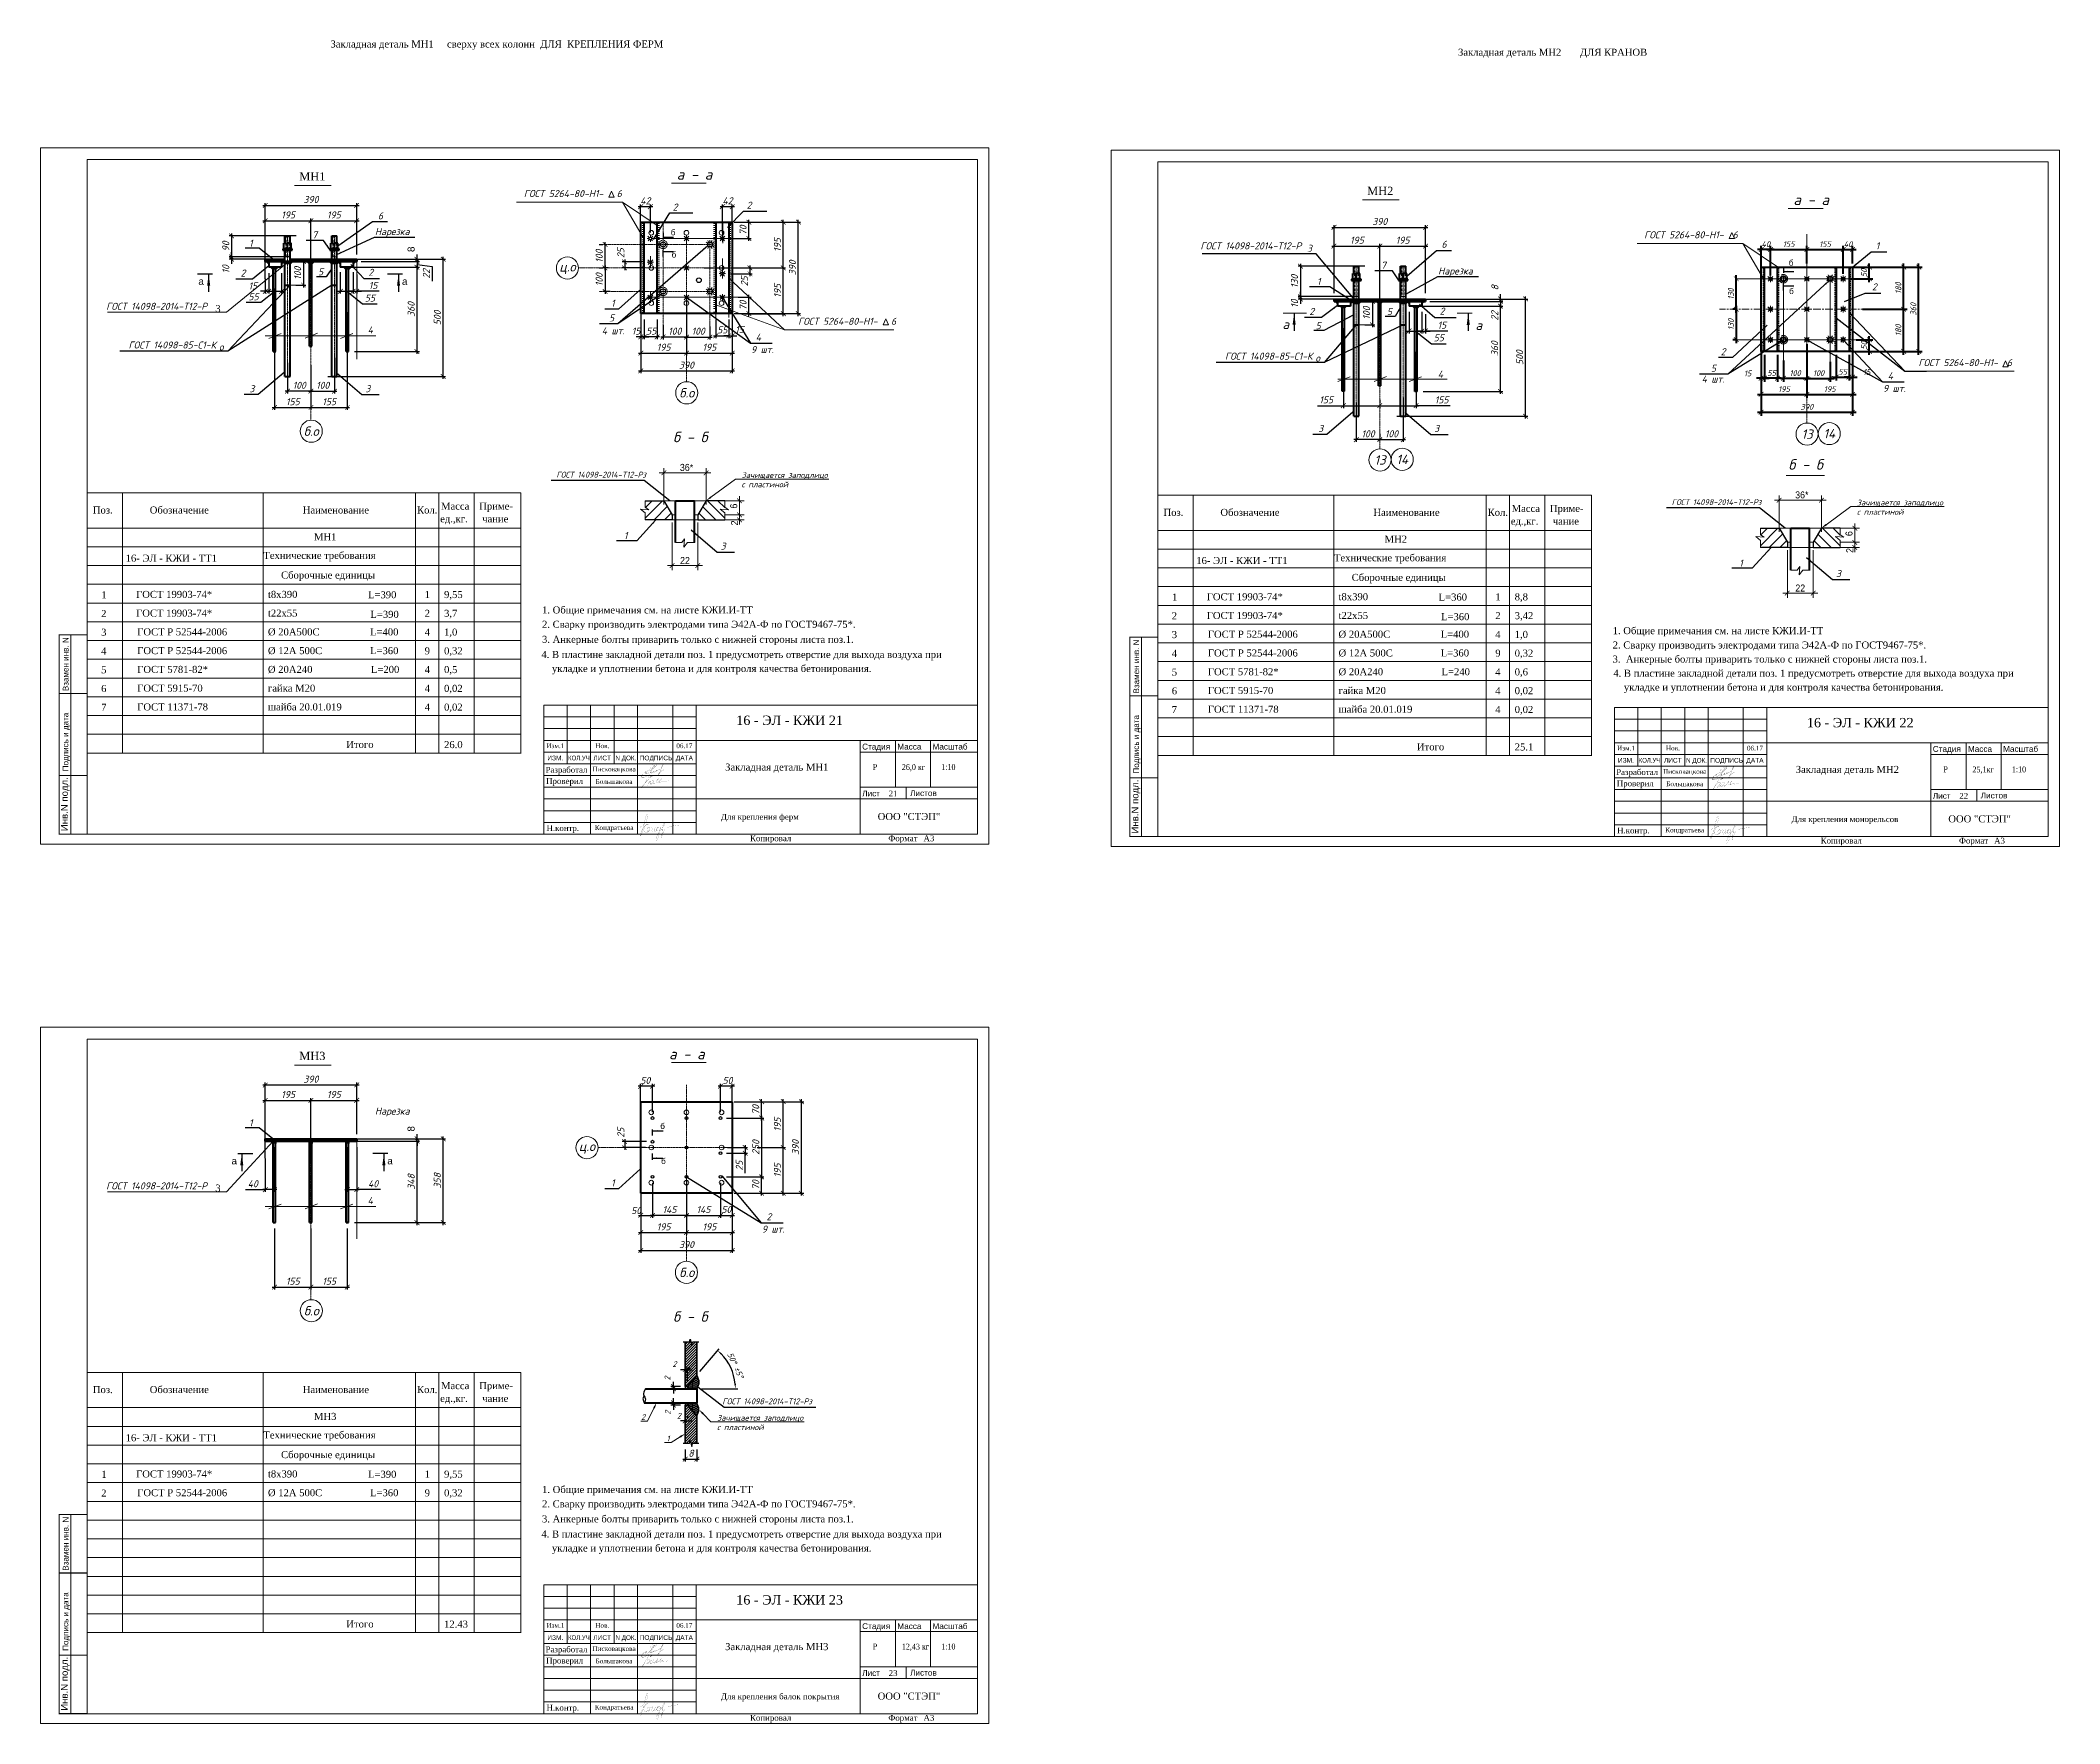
# Model space of a CAD drawing. Header units: millimetres. Extents: x 321124 to 407260, y -209908 to -138111.
import ezdxf
from ezdxf import colors
from ezdxf.entities.mleader import LeaderData, LeaderLine
from ezdxf.enums import TextEntityAlignment as Align
from ezdxf.math import Vec2, Vec3

# ---------------------------------------------------------------- set-up
doc = ezdxf.new("R2010")
doc.units = ezdxf.units.MM
for name, pattern in [('CENTER', [50.8, 31.75, -6.35, 6.35, -6.35]), ('CENTERX2', [4, 2.5, -0.5, 0.5, -0.5]), ('DASHED', [0.75, 0.5, -0.25]), ('HIDDEN', [0.375, 0.25, -0.125])]:
    doc.linetypes.add(name, pattern=pattern)
doc.layers.get('Defpoints').update_dxf_attribs({"color": 1, "lineweight": 0})
for name, color, linetype, lineweight in [('!!! Подписи', 7, 'Continuous', 40), ('!!!Закладные', 84, 'Continuous', 40), ('!!ПОДПИСИ', 7, 'Continuous', 13), ('#Dimensions', 7, 'Continuous', 9), ('k_ Арм. Каркасы', 1, 'Continuous', 35), ('k_ Арматура', 3, 'Continuous', 50), ('k_ Выноски', 7, 'Continuous', 13), ('k_ Металл', 5, 'Continuous', 40), ('k_ Осевая', 8, 'CENTERX2', 9), ('k_ Размеры', 7, 'Continuous', 15), ('k_ Штриховка', 8, 'Continuous', 5), ('к_Сварка', 132, 'Continuous', 30), ('Линия Тонкая', 86, 'Continuous', 9), ('Металл для узлов', 7, 'Continuous', 30), ('оси', 1, 'CENTER', 5), ('Пунктир', 255, 'DASHED', 25), ('размеры', 5, 'Continuous', 20), ('сварка', 7, 'Continuous', 25), ('сновные тонкие', 7, 'Continuous', 30), ('тонкие', 250, 'Continuous', 5), ('Штамп', 7, 'Continuous', 5)]:
    doc.layers.add(name, color=color, linetype=linetype, lineweight=lineweight)
doc.layers.add('TEXT', color=7, linetype='Continuous')
doc.layers.add('Колонны', color=5, linetype='Continuous')
doc.styles.add('20', font='arial.ttf', dxfattribs={"height": 200})
doc.styles.add('25', font='times.ttf', dxfattribs={"height": 250})
doc.styles.add('30-200', font='arial.ttf', dxfattribs={"width": 0.9, "height": 600})
doc.styles.add('300', font='times.ttf', dxfattribs={"width": 0.9, "height": 300})
doc.styles.add('350', font='times.ttf', dxfattribs={"height": 350})
doc.styles.add('40', font='arial.ttf', dxfattribs={"height": 400})
doc.styles.get("Standard").update_dxf_attribs({"font": 'isocpeur.ttf'})
doc.styles.add('STEP PR', font='isocpeui.ttf')
doc.styles.add('style25', font='times.ttf', dxfattribs={"height": 250})
doc.styles.add('style30', font='times.ttf', dxfattribs={"height": 300})
doc.dimstyles.new('10', dxfattribs={"dimtxt": 300, "dimasz": 200, "dimexe": 100, "dimexo": 250, "dimgap": 100, "dimtad": 1, "dimdec": 0, "dimlfac": 0.1, "dimdsep": 46, "dimtxsty": '300', "dimblk": 'ARCHTICK', "dimcen": 100, "dimdle": 100, "dimadec": 0, "dimazin": 2, "dimtfac": 1, "dimtdec": 0, "dimtmove": 1, "dimatfit": 3, "dimfxl": 0, "dimtolj": 1, "dimtzin": 0, "dimarcsym": 0})
doc.dimstyles.new('100', dxfattribs={"dimtxt": 300, "dimasz": 200, "dimexe": 100, "dimexo": 400, "dimgap": 100, "dimtad": 1, "dimdec": 0, "dimdsep": 46, "dimtxsty": 'Standard', "dimblk": 'ARCHTICK', "dimcen": -2.5, "dimdle": 100, "dimadec": 0, "dimazin": 2, "dimtfac": 1, "dimtdec": 0, "dimtmove": 1, "dimatfit": 3, "dimfxl": 0, "dimtolj": 1, "dimtzin": 0, "dimarcsym": 0})
doc.dimstyles.new('100!', dxfattribs={"dimscale": 100, "dimtxt": 2.5, "dimasz": 2, "dimexe": 1, "dimexo": 2, "dimgap": 0.7, "dimtad": 1, "dimdec": 4, "dimlfac": -1, "dimdsep": 46, "dimtxsty": 'Standard', "dimblk": 'ARCHTICK', "dimcen": 2, "dimdle": 1, "dimclrt": 1, "dimadec": 4, "dimazin": 0, "dimtfac": 1, "dimtdec": 4, "dimtofl": 0, "dimtmove": 1, "dimatfit": 3, "dimfxl": 0, "dimtolj": 1, "dimtzin": 0, "dimarcsym": 0})
doc.dimstyles.new('STEP PR', dxfattribs={"dimscale": 100, "dimtxt": 2.5, "dimasz": 2, "dimexe": 1, "dimexo": 2, "dimgap": 1, "dimtad": 1, "dimdec": 4, "dimlfac": -1, "dimtxsty": 'STEP PR', "dimblk": 'ARCHTICK', "dimcen": 2, "dimdle": 1.5, "dimclrt": 7, "dimadec": 0, "dimazin": 0, "dimtfac": 1, "dimtdec": 4, "dimtmove": 1, "dimatfit": 3, "dimldrblk": 'DOTSMALL', "dimfxl": 0, "dimtolj": 1, "dimtzin": 0, "dimarcsym": 0})
doc.dimstyles.new('STEP PR 10', dxfattribs={"dimscale": 10, "dimtxt": 2.5, "dimasz": 2, "dimexe": 1.5, "dimexo": 1.5, "dimgap": 1, "dimtad": 1, "dimdec": 0, "dimlfac": -1, "dimdsep": 46, "dimtxsty": 'STEP PR', "dimblk": 'ARCHTICK', "dimcen": 2, "dimdle": 1.5, "dimclrt": 256, "dimadec": 0, "dimazin": 0, "dimtfac": 1, "dimtdec": 0, "dimtofl": 0, "dimtmove": 1, "dimatfit": 3, "dimfxl": 0, "dimtolj": 1, "dimtzin": 0, "dimarcsym": 0})

msp = doc.modelspace()

# ---------------------------------------------------------------- texts
at = {"layer": '#Dimensions', "lineweight": 13, "char_height": 250, "width": 4743.6958066, "attachment_point": 5, "style": 'STEP PR'}
for insert in [(345047.61528, -156634.38372), (392623.86649, -157807.35725), (352126.54072, -196161.43353)]:
    msp.add_mtext('ГОСТ 14098-2014-T12-Рз ', dxfattribs=dict(at, insert=insert))
at = {"layer": 'k_ Выноски', "color": 0, "style": 'STEP PR'}
for s, p in [('а - а', (348269.25684, -144051.86391)), ('а - а', (395905.43554, -145133.93138)), ('б - б', (348112.84934, -155252.33195)), ('б - б', (395689.10055, -156425.30548)), ('а - а', (347942.18549, -181569.21066)), ('б - б', (348112.84934, -192769.67871))]:
    msp.add_text(s, height=450, dxfattribs=at).set_placement(p)
at = {"layer": 'k_ Выноски'}
for s, height, style, p in [('а', 400, 'STEP PR', (374109.09007, -150422.3705)), ('а', 400, 'STEP PR', (382342.39213, -150460.82285)), ('0,6', 300, 'style30', (384013.8978, -165198.05571))]:
    msp.add_text(s, height=height, dxfattribs=dict(at, style=style)).set_placement(p)
at = {"layer": 'k_ Выноски', "linetype": 'Continuous', "style": 'style30'}
for s, p in [('16- ЭЛ - КЖИ - ТТ1', (370431.28371, -160446.87278)), ('Технические требования', (376304.80027, -160328.30929)), ('Сборочные единицы', (377060.83412, -161166.22941)), ('1', (369394.28863, -162006.41058)), ('ГОСТ 19903-74*', (370877.88457, -161989.83074)), ('t8х390 ', (376500.33705, -161989.83074)), ('  L=360', (380542.3207, -162004.31056)), ('1', (383186.13792, -161998.05571)), ('8,8', (384013.8978, -161998.05571)), ('2', (369385.91932, -162806.41058)), ('ГОСТ 19903-74*', (370877.88457, -162789.83074)), ('t22х55', (376500.33705, -162789.83074)), (' L=360', (380756.44405, -162840.9614)), ('2', (383186.13792, -162798.05571)), ('3,42', (384013.8978, -162798.05571)), ('3', (369385.91932, -163606.41058)), ('ГОСТ Р 52544-2006', (370925.77149, -163589.83074)), ('%%C 20A500С                   L=400', (376500.33705, -163589.83074)), ('4', (383186.13792, -163598.05571)), ('1,0', (384013.8978, -163598.05571)), ('4', (369385.91932, -164406.41058)), ('ГОСТ Р 52544-2006', (370925.77149, -164389.83074)), ('%%C 12A 500С                  L=360', (376500.33705, -164389.83074)), ('9', (383186.13792, -164398.05571)), ('0,32', (384013.8978, -164398.05571)), ('5', (369385.91932, -165206.41058)), ('ГОСТ 5781-82*', (370925.77149, -165189.83074)), ('%%C 20A240                      L=240', (376500.33705, -165189.83074)), ('4', (383186.13792, -165198.05571)), ('6', (369385.91932, -166006.41058)), ('ГОСТ 5915-70', (370925.77149, -165989.83074)), ('гайка М20', (376500.33705, -165989.83074)), ('4', (383186.13792, -165998.05571)), ('0,02', (384013.8978, -165998.05571)), ('7', (369385.91932, -166806.41058)), ('ГОСТ 11371-78', (370925.77149, -166789.83074)), ('шайба 20.01.019', (376500.33705, -166789.83074)), ('4', (383186.13792, -166798.05571)), ('0,02', (384013.8978, -166798.05571)), ('Итого', (379843.58877, -168389.83074)), ('25.1', (384013.8978, -168398.05571))]:
    msp.add_text(s, height=300, dxfattribs=at).set_placement(p)
at = {"layer": 'k_ Осевая', "color": 1, "linetype": 'Continuous', "char_height": 400, "width": 945, "attachment_point": 5, "style": 'STEP PR'}
for s, insert in [('ц.о', (343607.18521, -147822.20208)), ('б.о', (348696.52288, -153143.8004)), ('б.о', (332677.55275, -154780.22738)), ('13', (396487.90936, -154905.48055)), ('14', (397432.62055, -154882.11925)), ('13', (378271.1699, -156006.71476)), ('14', (379215.8811, -155983.35346)), ('ц.о', (344439.34608, -185339.54883)), ('б.о', (348696.52288, -190661.14715)), ('б.о', (332683.77255, -192297.57413))]:
    msp.add_mtext(s, dxfattribs=dict(at, insert=insert))
at = {"layer": 'размеры'}
for s, height, style, p in [('Закладная деталь МН1     сверху всех колонн  ДЛЯ  КРЕПЛЕНИЯ ФЕРМ', 300, 'style30', (333496.81642, -138414.25607)), ('Закладная деталь МН2       ДЛЯ КРАНОВ', 300, 'style30', (381597.51827, -138766.30671)), ('ГОСТ 5264-80-Н1-   6', 300, 'STEP PR', (341744.69103, -144793.943)), ('6', 300, 'STEP PR', (335522.87298, -145745.15651)), ('2', 300, 'STEP PR', (348097.03943, -145370.12542)), ('2', 300, 'STEP PR', (351252.0269, -145290.45846)), ('7', 300, 'STEP PR', (332716.92498, -146558.87213)), ('Нарезка', 300, 'STEP PR', (335393.31231, -146415.04632)), ('б', 250, '40', (348013.30951, -146424.40881)), ('ГОСТ 5264-80-Н1-  6', 300, 'STEP PR', (389536.0775, -146555.62315)), ('1', 300, 'STEP PR', (330024.68474, -146911.43081)), ('б', 250, '40', (348049.17185, -147372.79746)), ('ГОСТ 14098-2014-Т12-Р', 300, 'STEP PR', (370607.38722, -147025.36627)), ('3', 300, 'STEP PR', (375154.09453, -147130.48174)), ('6', 300, 'STEP PR', (380892.0717, -146955.60634)), ('1', 300, 'STEP PR', (399416.03982, -147019.45527)), ('2', 300, 'STEP PR', (329665.10497, -148184.39486)), ('5', 300, 'STEP PR', (332968.11279, -148132.33845)), ('2', 300, 'STEP PR', (335117.12066, -148153.33007)), ('7', 300, 'STEP PR', (378309.61562, -147854.53501)), ('Нарезка', 300, 'STEP PR', (380747.33606, -148097.29281)), ('б', 250, '40', (395705.60737, -147719.90296)), ('а', 300, '40', (327863.43511, -148536.72878)), ('а', 300, '40', (336549.18702, -148536.72878)), ('1', 300, 'STEP PR', (375579.72716, -148546.38256)), ('б', 250, '40', (395718.19047, -148930.89638)), ('2', 300, 'STEP PR', (399257.34139, -148773.96226)), ('ГОСТ 14098-2014-Т12-Р', 300, 'STEP PR', (323929.42647, -149603.83657)), ('3', 300, '300', (328584.55893, -149696.73889)), ('5', 300, 'STEP PR', (345382.05539, -150100.98464)), ('1', 300, 'STEP PR', (345468.182, -149473.74465)), ('2', 300, 'STEP PR', (375257.79561, -149820.60605)), ('5', 300, 'STEP PR', (378560.80343, -149828.00132)), ('2', 300, 'STEP PR', (380810.13976, -149809.70339)), ('4', 300, 'STEP PR', (335082.71232, -150611.9702)), ('4 шт.', 300, 'STEP PR', (345070.68307, -150645.12474)), ('4', 300, 'STEP PR', (351637.57729, -150920.23604)), ('ГОСТ 5264-80-Н1-   6', 300, 'STEP PR', (353445.35791, -150243.50801)), ('5', 300, 'STEP PR', (375522.39659, -150428.40477)), ('ГОСТ 14098-85-С1-К', 300, 'STEP PR', (324882.65162, -151254.20489)), ('о', 300, 'STEP PR', (328744.10523, -151335.00864)), ('9 шт.', 300, 'STEP PR', (351435.21112, -151451.4634)), ('ГОСТ 14098-85-С1-К', 300, 'STEP PR', (371654.54296, -151730.02834)), ('2', 300, 'STEP PR', (392805.26391, -151539.82802)), ('о', 300, 'STEP PR', (375515.99657, -151810.83209)), ('4', 300, 'STEP PR', (380732.65979, -152500.92902)), ('4 шт.', 300, 'STEP PR', (391988.19327, -152706.44751)), ('5', 300, 'STEP PR', (392382.10306, -152248.58695)), ('4', 300, 'STEP PR', (399926.62461, -152574.95993)), ('ГОСТ 5264-80-Н1-  6', 300, 'STEP PR', (401236.74439, -152005.18817)), ('3', 300, 'STEP PR', (330041.54124, -153117.01758)), ('3', 300, 'STEP PR', (334988.50445, -153117.01758)), ('9 шт.', 300, 'STEP PR', (399724.25844, -153106.18729)), ('3', 300, 'STEP PR', (375634.23188, -154812.68046)), ('3', 300, 'STEP PR', (380581.19509, -154812.68046)), ('МН1', 300, 'style30', (332793.91578, -159434.63309)), ('1', 300, 'STEP PR', (346014.71705, -159382.76094)), ('МН2', 300, 'style30', (378464.64167, -159534.16507)), ('Технические требования', 300, 'style30', (330634.07438, -160228.77731)), ('3', 300, 'STEP PR', (350141.96463, -159831.72943)), ('Сборочные единицы', 300, 'style30', (331390.10823, -161066.69743)), ('1', 300, 'STEP PR', (393590.96826, -160555.73447)), ('3', 300, 'STEP PR', (397718.21584, -161004.70296)), ('9,55', 300, 'style30', (338343.17191, -161898.52373)), ('3,7', 300, 'style30', (338343.17191, -162698.52373)), ('1. Общие примечания см. на листе КЖИ.И-ТТ', 300, '300', (342522.76396, -162554.20049)), ('1,0', 300, 'style30', (338343.17191, -163498.52373)), ('3. Анкерные болты приварить только с нижней стороны листа поз.1.', 300, '300', (342520.3463, -163808.22188)), ('2. Сварку производить электродами типа Э42A-Ф по ГОСТ9467-75*.', 300, '300', (342522.76396, -163166.36505)), ('1. Общие примечания см. на листе КЖИ.И-ТТ', 300, '300', (388193.48985, -163438.12045)), ('0,32', 300, 'style30', (338343.17191, -164298.52373)), ('4. В пластине закладной детали поз. 1 предусмотреть отверстие для выхода воздуха при ', 300, '300', (342494.50888, -164453.76118)), ('3.  Анкерные болты приварить только с нижней стороны листа поз.1.', 300, '300', (388191.07219, -164649.85645)), ('2. Сварку производить электродами типа Э42A-Ф по ГОСТ9467-75*.', 300, '300', (388193.48985, -164050.28502)), ('0,5', 300, 'style30', (338343.17191, -165098.52373)), ('укладке и уплотнении бетона и для контроля качества бетонирования.', 300, '300', (342945.52092, -165052.69977)), ('4. В пластине закладной детали поз. 1 предусмотреть отверстие для выхода воздуха при ', 300, '300', (388221.97963, -165252.62098)), ('0,02', 300, 'style30', (338343.17191, -165898.52373)), ('укладке и уплотнении бетона и для контроля качества бетонирования.', 300, '300', (388672.99166, -165851.55957)), ('0,02', 300, 'style30', (338343.17191, -166698.52373)), ('26.0', 300, 'style30', (338343.17191, -168298.52373)), ('Стадия ', 250, '20', (356179.19156, -168358.69576)), ('Масса', 250, '20', (357679.19156, -168358.69576)), ('Масштаб', 250, '20', (359179.19156, -168358.69576)), ('Стадия ', 250, '20', (401849.91745, -168458.22774)), ('Масса', 250, '20', (403349.91745, -168458.22774)), ('Масштаб', 250, '20', (404849.91745, -168458.22774)), ('Разработал', 250, 'style25', (342672.65295, -169347.52992)), ('Проверил', 250, 'style25', (342698.69806, -169827.33511)), ('Закладная деталь МН1', 300, 'style30', (350332.37447, -169256.81528)), ('Разработал', 250, 'style25', (388343.37884, -169447.06189)), ('Проверил', 250, 'style25', (388369.42394, -169926.86709)), ('Закладная деталь МН2', 300, 'style30', (396003.10036, -169356.34725)), ('Лист', 250, '20', (356179.19156, -170358.69576)), ('21', 250, 'style30', (357310.00722, -170361.65065)), ('Листов', 250, '20', (358224.5374, -170344.53746)), ('Лист', 250, '20', (401849.91745, -170458.22774)), ('22', 250, 'style30', (402980.73311, -170461.18262)), ('Листов', 250, '20', (403895.26329, -170444.06943)), ('Для крепления ферм', 250, 'style30', (350153.20463, -171354.21594)), ('ООО "СТЭП"', 300, 'style30', (356839.48079, -171365.65694)), ('Для крепления монорельсов', 250, 'style30', (395823.93052, -171453.74791)), ('ООО "СТЭП"', 300, 'style30', (402510.20668, -171465.18891)), ('Н.контр.', 250, 'style25', (342713.51459, -171835.8527)), ('Н.контр.', 250, 'style25', (388384.24048, -171935.38468)), ('1', 300, 'STEP PR', (330024.68474, -184428.77757)), ('Нарезка', 300, 'STEP PR', (335393.31231, -183932.39307)), ('б', 250, '40', (347565.44715, -184542.5608)), ('а', 300, '40', (329275.85346, -186054.07553)), ('а', 300, '40', (335923.4315, -186054.07553)), ('б', 250, '40', (347601.30948, -186037.47507)), ('ГОСТ 14098-2014-Т12-Р', 300, 'STEP PR', (323929.42647, -187121.18333)), ('3', 300, '300', (328584.55893, -187214.08565)), ('1', 300, 'STEP PR', (345468.182, -186991.0914)), ('4', 300, 'STEP PR', (335082.71232, -187744.34222)), ('2', 300, 'STEP PR', (352100.01258, -188437.58279)), ('9 шт.', 300, 'STEP PR', (351897.64641, -188968.81015)), ('МН3', 300, 'style30', (332793.91578, -196951.97985)), ('Технические требования', 300, 'style30', (330634.07438, -197746.12407)), ('Сборочные единицы', 300, 'style30', (331390.10823, -198584.04419)), ('9,55', 300, 'style30', (338343.17191, -199415.87049)), ('1. Общие примечания см. на листе КЖИ.И-ТТ', 300, '300', (342522.76396, -200071.54724)), ('0,32', 300, 'style30', (338343.17191, -200215.87049)), ('2. Сварку производить электродами типа Э42A-Ф по ГОСТ9467-75*.', 300, '300', (342522.76396, -200683.71181)), ('3. Анкерные болты приварить только с нижней стороны листа поз.1.', 300, '300', (342520.3463, -201325.56864)), ('4. В пластине закладной детали поз. 1 предусмотреть отверстие для выхода воздуха при ', 300, '300', (342494.50888, -201971.10794)), ('укладке и уплотнении бетона и для контроля качества бетонирования.', 300, '300', (342945.52092, -202570.04653)), ('12.43', 300, 'style30', (338343.17191, -205815.87049)), ('Стадия ', 250, '20', (356179.19156, -205876.04252)), ('Масса', 250, '20', (357679.19156, -205876.04252)), ('Масштаб', 250, '20', (359179.19156, -205876.04252)), ('Разработал', 250, 'style25', (342672.65295, -206864.87667)), ('Закладная деталь МН3', 300, 'style30', (350332.37447, -206774.16203)), ('Проверил', 250, 'style25', (342698.69806, -207344.68187)), ('Лист', 250, '20', (356179.19156, -207876.04252)), ('23', 250, 'style30', (357310.00722, -207878.9974)), ('Листов', 250, '20', (358224.5374, -207861.88421)), ('Н.контр.', 250, 'style25', (342713.51459, -209353.19946)), ('Для крепления балок покрытия', 250, 'style30', (350153.20463, -208871.56269)), ('ООО "СТЭП"', 300, 'style30', (356839.48079, -208883.00369))]:
    msp.add_text(s, height=height, dxfattribs=dict(at, style=style)).set_placement(p)
at = {"layer": 'размеры', "color": 0, "style": '350'}
for s, p in [('МН1', (332166.56259, -144085.58052)), ('МН2', (377720.25346, -144703.30573)), ('МН3', (332166.56259, -181602.92728))]:
    msp.add_text(s, height=350, dxfattribs=at).set_placement(p)
at = {"layer": 'размеры', "linetype": 'Continuous'}
for s, height, style, p in [('Поз.', 300, 'style30', (323361.84747, -158291.6964)), ('Обозначение', 300, 'style30', (325788.37817, -158291.6964)), ('Наименование', 300, 'style30', (332314.90924, -158291.6964)), ('Кол.', 300, 'style30', (337189.89007, -158291.6964)), ('ед.,кг.', 300, 'style30', (338177.23858, -158667.89535)), ('Масса', 300, 'style30', (338213.88931, -158124.49676)), ('Приме-', 300, 'style30', (339845.52202, -158124.49676)), ('чание', 300, 'style30', (339971.03217, -158667.89535)), ('Поз.', 300, 'style30', (369032.57336, -158391.22838)), ('Обозначение', 300, 'style30', (371459.10406, -158391.22838)), ('Наименование', 300, 'style30', (377985.63513, -158391.22838)), ('Кол.', 300, 'style30', (382860.61596, -158391.22838)), ('Масса', 300, 'style30', (383884.6152, -158224.02874)), ('Приме-', 300, 'style30', (385516.24791, -158224.02874)), ('ед.,кг.', 300, 'style30', (383847.96447, -158767.42732)), ('чание', 300, 'style30', (385641.75806, -158767.42732)), ('16- ЭЛ - КЖИ - ТТ1', 300, 'style30', (324760.55782, -160347.34081)), ('1', 300, 'style30', (323723.56274, -161906.8786)), ('ГОСТ 19903-74*', 300, 'style30', (325207.15868, -161890.29876)), ('t8х390 ', 300, 'style30', (330829.61116, -161890.29876)), ('  L=390', 300, 'style30', (334871.59482, -161904.77858)), ('1', 300, 'style30', (337515.41203, -161898.52373)), ('2', 300, 'style30', (323715.19343, -162706.8786)), ('ГОСТ 19903-74*', 300, 'style30', (325207.15868, -162690.29876)), ('t22х55', 300, 'style30', (330829.61116, -162690.29876)), (' L=390', 300, 'style30', (335085.71816, -162741.42942)), ('2', 300, 'style30', (337515.41203, -162698.52373)), ('3', 300, 'style30', (323715.19343, -163506.8786)), ('3', 300, 'style30', (323715.19343, -163506.8786)), ('ГОСТ Р 52544-2006', 300, 'style30', (325255.0456, -163490.29876)), ('%%C 20A500С                   L=400', 300, 'style30', (330829.61116, -163490.29876)), ('4', 300, 'style30', (337515.41203, -163498.52373)), ('3', 300, 'style30', (369385.91932, -163606.41058)), ('4', 300, 'style30', (323715.19343, -164306.8786)), ('ГОСТ Р 52544-2006', 300, 'style30', (325255.0456, -164290.29876)), ('%%C 12A 500С                  L=360', 300, 'style30', (330829.61116, -164290.29876)), ('9', 300, 'style30', (337515.41203, -164298.52373)), ('5', 300, 'style30', (323715.19343, -165106.8786)), ('ГОСТ 5781-82*', 300, 'style30', (325255.0456, -165090.29876)), ('%%C 20A240                      L=200', 300, 'style30', (330829.61116, -165090.29876)), ('4', 300, 'style30', (337515.41203, -165098.52373)), ('6', 300, 'style30', (323715.19343, -165906.8786)), ('ГОСТ 5915-70', 300, 'style30', (325255.0456, -165890.29876)), ('гайка М20', 300, 'style30', (330829.61116, -165890.29876)), ('4', 300, 'style30', (337515.41203, -165898.52373)), ('7', 300, 'style30', (323715.19343, -166706.8786)), ('ГОСТ 11371-78', 300, 'style30', (325255.0456, -166690.29876)), ('шайба 20.01.019', 300, 'style30', (330829.61116, -166690.29876)), ('4', 300, 'style30', (337515.41203, -166698.52373)), ('16 - ЭЛ - КЖИ 21', 400, '350', (350806.40799, -167310.87635)), ('16 - ЭЛ - КЖИ 22', 400, '350', (396477.13388, -167410.40832)), ('Итого', 300, 'style30', (334172.86289, -168290.29876)), ('Поз.', 300, 'style30', (323361.84747, -195809.04316)), ('Обозначение', 300, 'style30', (325788.37817, -195809.04316)), ('Наименование', 300, 'style30', (332314.90924, -195809.04316)), ('Кол.', 300, 'style30', (337189.89007, -195809.04316)), ('Масса', 300, 'style30', (338213.88931, -195641.84352)), ('Приме-', 300, 'style30', (339845.52202, -195641.84352)), ('ед.,кг.', 300, 'style30', (338177.23858, -196185.2421)), ('чание', 300, 'style30', (339971.03217, -196185.2421)), ('16- ЭЛ - КЖИ - ТТ1', 300, 'style30', (324760.55782, -197864.68756)), ('1', 300, 'style30', (323723.56274, -199424.22536)), ('ГОСТ 19903-74*', 300, 'style30', (325207.15868, -199407.64551)), ('t8х390 ', 300, 'style30', (330829.61116, -199407.64551)), ('  L=390', 300, 'style30', (334871.59482, -199422.12534)), ('1', 300, 'style30', (337515.41203, -199415.87049)), ('2', 300, 'style30', (323715.19343, -200224.22536)), ('ГОСТ Р 52544-2006', 300, 'style30', (325255.0456, -200207.64551)), ('%%C 12A 500С                  L=360', 300, 'style30', (330829.61116, -200207.64551)), ('9', 300, 'style30', (337515.41203, -200215.87049)), ('16 - ЭЛ - КЖИ 23', 400, '350', (350806.40799, -204828.2231)), ('Итого', 300, 'style30', (334172.86289, -205807.64551))]:
    msp.add_text(s, height=height, dxfattribs=dict(at, style=style)).set_placement(p)
at = {"layer": 'размеры', "style": '20'}
for s, height, p, p2 in [('Взамен инв. N', 246.6388706, (322323.73484, -165867.63872), (322323.73484, -163567.63872)), ('Взамен инв. N', 246.6388706, (367994.46073, -165967.17069), (367994.46073, -163667.17069)), ('Инв.N подл.', 292.8180634, (322293.73545, -171840.6388), (322293.73545, -169540.6388)), ('Инв.N подл.', 292.8180634, (367964.46134, -171940.17077), (367964.46134, -169640.17077)), ('Взамен инв. N', 246.6388706, (322323.73484, -203384.98547), (322323.73484, -201084.98547)), ('Инв.N подл.', 292.8180634, (322293.73545, -209357.98555), (322293.73545, -207057.98555))]:
    msp.add_text(s, height=height, rotation=90, dxfattribs=at).set_placement(p, p2, align=Align.ALIGNED)
for p in [(322316.83035, -169286.55666), (367987.55624, -169386.08863), (322316.83035, -206803.90341)]:
    msp.add_text('Подпись и дата', height=246.6388706, rotation=90, dxfattribs=at).set_placement(p)
at = {"layer": 'размеры', "color": 7}
for s, height, style, width, p in [('ИЗМ.', 200, '20', 0.915628, (342747.92096, -168819.34732)), ('ЛИСТ', 200, '20', 0.915628, (344711.59447, -168819.34732)), ('ПОДПИСЬ', 200, '20', 0.915628, (346687.92096, -168819.34732)), ('ДАТА', 200, '20', 0.915628, (348227.92096, -168819.34732)), ('ИЗМ.', 200, '20', 0.915628, (388418.64685, -168918.8793)), ('ЛИСТ', 200, '20', 0.915628, (390382.32036, -168918.8793)), ('ПОДПИСЬ', 200, '20', 0.915628, (392358.64685, -168918.8793)), ('ДАТА', 200, '20', 0.915628, (393898.64685, -168918.8793)), ('Р', 250, 'style30', 0.9, (356631.75546, -169225.18678)), ('1:10', 250, 'style30', 0.9, (359549.15261, -169229.83952)), ('Р', 250, 'style30', 0.9, (402302.48135, -169324.71876)), ('1:10', 250, 'style30', 0.9, (405219.8785, -169329.3715)), ('ИЗМ.', 200, '20', 0.915628, (342747.92096, -206336.69408)), ('ЛИСТ', 200, '20', 0.915628, (344711.59447, -206336.69408)), ('ПОДПИСЬ', 200, '20', 0.915628, (346687.92096, -206336.69408)), ('ДАТА', 200, '20', 0.915628, (348227.92096, -206336.69408)), ('Р', 250, 'style30', 0.9, (356631.75546, -206742.53354)), ('1:10', 250, 'style30', 0.9, (359549.15261, -206747.18627))]:
    msp.add_text(s, height=height, dxfattribs=dict(at, style=style, width=width)).set_placement(p)
at = {"layer": 'размеры', "color": 7, "style": '20'}
for s, width, p, p2 in [('КОЛ.УЧ', 0.915628, (343634.35889, -168819.46648), (344554.35889, -168819.46648)), ('N ДОК.', 0.960781, (345655.1092, -168818.89442), (346545.1092, -168818.89442)), ('КОЛ.УЧ', 0.915628, (389305.08478, -168918.99845), (390225.08478, -168918.99845)), ('N ДОК.', 0.960781, (391325.83509, -168918.42639), (392215.83509, -168918.42639)), ('КОЛ.УЧ', 0.915628, (343634.35889, -206336.81323), (344554.35889, -206336.81323)), ('N ДОК.', 0.960781, (345655.1092, -206336.24117), (346545.1092, -206336.24117))]:
    msp.add_text(s, height=200, dxfattribs=dict(at, width=width)).set_placement(p, p2, align=Align.FIT)
at = {"layer": 'размеры', "style": 'style30', "width": 0.9}
for s, p in [('26,0 кг', (357869.82106, -169233.16686)), ('25,1кг', (403540.54695, -169332.69884)), ('12,43 кг', (357869.82106, -206750.51362))]:
    msp.add_text(s, height=250, dxfattribs=at).set_placement(p)
at = {"layer": 'размеры', "color": 7, "ltscale": 300, "char_height": 300, "attachment_point": 5, "style": '30-200'}
for s, insert in [('\\A1;36*', (348686.02165, -156327.20542)), ('\\A1;36*', (396262.27286, -157500.17895)), ('\\A1;22', (348619.75541, -160297.29745)), ('\\A1;22', (396196.00662, -161470.27098))]:
    msp.add_mtext(s, dxfattribs=dict(at, insert=insert))
at = {"layer": 'размеры', "color": 7, "ltscale": 300, "char_height": 300, "attachment_point": 5, "rotation": 90, "style": '30-200'}
for s, insert in [('\\A1;6', (350701.4196, -157975.98885)), ('\\A1;2', (350731.57224, -158693.70733)), ('\\A1;6', (398277.67081, -159148.96238)), ('\\A1;2', (398307.82345, -159866.68086))]:
    msp.add_mtext(s, dxfattribs=dict(at, insert=insert))
at = {"layer": 'размеры', "char_height": 200, "width": 2000, "attachment_point": 5, "style": 'style25'}
for s, insert in [('Изм.1', (343093.21913, -168202.09638)), ('Нов.', (345093.21913, -168202.09638)), ('06.17', (348593.21913, -168202.09638)), ('Изм.1', (388763.94502, -168301.62835)), ('Нов.', (390763.94502, -168301.62835)), ('06.17', (394263.94502, -168301.62835)), ('Писковацкова', (345596.10046, -169224.04401)), ('Большакова', (345596.10046, -169724.04401)), ('Писковацкова', (391266.82635, -169323.57599)), ('Большакова', (391266.82635, -169823.57599)), ('Кондратьева', (345596.10046, -171724.04401)), ('Кондратьева', (391266.82635, -171823.57599)), ('Изм.1', (343093.21913, -205719.44313)), ('Нов.', (345093.21913, -205719.44313)), ('06.17', (348593.21913, -205719.44313)), ('Писковацкова', (345596.10046, -206741.39077)), ('Большакова', (345596.10046, -207241.39077)), ('Кондратьева', (345596.10046, -209241.39077))]:
    msp.add_mtext(s, dxfattribs=dict(at, insert=insert))
at = {"layer": 'Штамп', "ltscale": 100, "style": '25'}
for s, p in [('Копировал', (351396.07501, -172269.22102)), ('Формат', (357296.07501, -172269.22102)), ('A3', (358796.07501, -172269.22102)), ('Копировал', (397066.8009, -172368.75299)), ('Формат', (402966.8009, -172368.75299)), ('A3', (404466.8009, -172368.75299)), ('Копировал', (351396.07501, -209786.56777)), ('Формат', (357296.07501, -209786.56777)), ('A3', (358796.07501, -209786.56777))]:
    msp.add_text(s, height=250, dxfattribs=at).set_placement(p)

# ---------------------------------------------------------------- blocks, each defined once
blk = doc.blocks.new('_ArchTick')
at = {"color": 0, "linetype": 'ByBlock', "const_width": 0.15}
blk.add_lwpolyline([(-0.5, -0.5), (0.5, 0.5)], dxfattribs=at)
blk = doc.blocks.new('*D14')
at = {"layer": 'Defpoints', "color": 0, "lineweight": 0, "ltscale": 5}
for p in [(334553, -147546), (334616, -147446), (337190, -147446)]:
    blk.add_point(p, dxfattribs=at)
at = {"layer": 'k_ Размеры', "color": 0, "lineweight": -2, "ltscale": 5}
for p, q in [((337190, -147446), (337190, -147246)), ((334803, -147546), (337290, -147546)), ((334866, -147446), (337290, -147446)), ((337190, -147546), (337190, -147446)), ((337190, -147546), (337190, -147746))]:
    blk.add_line(p, q, dxfattribs=at)
at = {"layer": 'k_ Размеры', "color": 0, "lineweight": -2, "ltscale": 5, "xscale": 200, "yscale": 200, "zscale": 200}
for p, rotation in [((337190, -147446), 270), ((337190, -147546), 90)]:
    blk.add_blockref('_ArchTick', p, dxfattribs=dict(at, rotation=rotation))
at = {"layer": 'k_ Размеры', "color": 0, "ltscale": 5, "insert": (336938, -147021), "char_height": 300, "attachment_point": 5, "rotation": 90, "style": 'STEP PR'}
blk.add_mtext('\\A1;{\\fArial|b0|i0|c0|p34;8\\fArial|b0|i0|c204|p34;}', dxfattribs=at)
blk = doc.blocks.new('*D15')
at = {"layer": 'Defpoints', "color": 0, "lineweight": 0, "ltscale": 5}
for p in [(334616, -145150), (330716, -147446), (334616, -147446)]:
    blk.add_point(p, dxfattribs=at)
at = {"layer": 'k_ Размеры', "color": 0, "lineweight": -2, "ltscale": 5}
for p, q in [((330616, -145150), (334716, -145150)), ((330716, -147196), (330716, -145050)), ((334616, -147196), (334616, -145050))]:
    blk.add_line(p, q, dxfattribs=at)
at = {"layer": 'k_ Размеры', "color": 0, "lineweight": -2, "ltscale": 5, "xscale": 200, "yscale": 200, "zscale": 200, "rotation": 180}
blk.add_blockref('_ArchTick', (330716, -145150), dxfattribs=at)
at = {"layer": 'k_ Размеры', "color": 0, "lineweight": -2, "ltscale": 5, "xscale": 200, "yscale": 200, "zscale": 200}
blk.add_blockref('_ArchTick', (334616, -145150), dxfattribs=at)
at = {"layer": 'k_ Размеры', "color": 0, "ltscale": 5, "insert": (332666, -144900), "char_height": 300, "attachment_point": 5, "style": 'STEP PR'}
blk.add_mtext('\\A1;390', dxfattribs=at)
blk = doc.blocks.new('*D16')
at = {"layer": 'Defpoints', "color": 0, "lineweight": 0, "ltscale": 5}
for p in [(331666, -151613), (331666, -153073), (332666, -153073)]:
    blk.add_point(p, dxfattribs=at)
at = {"layer": 'k_ Размеры', "color": 0, "lineweight": -2, "ltscale": 5}
for p, q in [((331666, -151863), (331666, -153173)), ((332766, -153073), (331566, -153073)), ((332666, -152823), (332666, -152973))]:
    blk.add_line(p, q, dxfattribs=at)
at = {"layer": 'k_ Размеры', "color": 0, "lineweight": -2, "ltscale": 5, "xscale": 200, "yscale": 200, "zscale": 200, "rotation": 180}
blk.add_blockref('_ArchTick', (331666, -153073), dxfattribs=at)
at = {"layer": 'k_ Размеры', "color": 0, "lineweight": -2, "ltscale": 5, "xscale": 200, "yscale": 200, "zscale": 200}
blk.add_blockref('_ArchTick', (332666, -153073), dxfattribs=at)
at = {"layer": 'k_ Размеры', "color": 0, "ltscale": 5, "insert": (332166, -152823), "char_height": 300, "attachment_point": 5, "style": 'STEP PR'}
blk.add_mtext('\\A1;100', dxfattribs=at)
blk = doc.blocks.new('*D17')
at = {"layer": 'Defpoints', "color": 0, "lineweight": 0, "ltscale": 5}
for p in [(333666, -151404), (332666, -153073), (333666, -153073)]:
    blk.add_point(p, dxfattribs=at)
at = {"layer": 'k_ Размеры', "color": 0, "lineweight": -2, "ltscale": 5}
for p, q in [((333666, -151654), (333666, -153173)), ((332566, -153073), (333766, -153073)), ((332666, -152823), (332666, -152973))]:
    blk.add_line(p, q, dxfattribs=at)
at = {"layer": 'k_ Размеры', "color": 0, "lineweight": -2, "ltscale": 5, "xscale": 200, "yscale": 200, "zscale": 200, "rotation": 180}
blk.add_blockref('_ArchTick', (332666, -153073), dxfattribs=at)
at = {"layer": 'k_ Размеры', "color": 0, "lineweight": -2, "ltscale": 5, "xscale": 200, "yscale": 200, "zscale": 200}
blk.add_blockref('_ArchTick', (333666, -153073), dxfattribs=at)
at = {"layer": 'k_ Размеры', "color": 0, "ltscale": 5, "insert": (333166, -152823), "char_height": 300, "attachment_point": 5, "style": 'STEP PR'}
blk.add_mtext('\\A1;100', dxfattribs=at)
blk = doc.blocks.new('*D18')
at = {"layer": 'Defpoints', "color": 0, "lineweight": 0, "ltscale": 5}
for p in [(332666, -145806), (330716, -148525), (332666, -148525)]:
    blk.add_point(p, dxfattribs=at)
at = {"layer": 'k_ Размеры', "color": 0, "lineweight": -2, "ltscale": 5}
for p, q in [((330616, -145806), (332766, -145806)), ((330716, -148275), (330716, -145706)), ((332666, -148275), (332666, -145706))]:
    blk.add_line(p, q, dxfattribs=at)
at = {"layer": 'k_ Размеры', "color": 0, "lineweight": -2, "ltscale": 5, "xscale": 200, "yscale": 200, "zscale": 200, "rotation": 180}
blk.add_blockref('_ArchTick', (330716, -145806), dxfattribs=at)
at = {"layer": 'k_ Размеры', "color": 0, "lineweight": -2, "ltscale": 5, "xscale": 200, "yscale": 200, "zscale": 200}
blk.add_blockref('_ArchTick', (332666, -145806), dxfattribs=at)
at = {"layer": 'k_ Размеры', "color": 0, "ltscale": 5, "insert": (331691, -145556), "char_height": 300, "attachment_point": 5, "style": 'STEP PR'}
blk.add_mtext('\\A1;195', dxfattribs=at)
blk = doc.blocks.new('*D19')
at = {"layer": 'Defpoints', "color": 0, "lineweight": 0, "ltscale": 5}
for p in [(334616, -145806), (332666, -147446), (334616, -147496)]:
    blk.add_point(p, dxfattribs=at)
at = {"layer": 'k_ Размеры', "color": 0, "lineweight": -2, "ltscale": 5}
for p, q in [((332566, -145806), (334716, -145806)), ((332666, -147196), (332666, -145706)), ((334616, -147246), (334616, -145706))]:
    blk.add_line(p, q, dxfattribs=at)
at = {"layer": 'k_ Размеры', "color": 0, "lineweight": -2, "ltscale": 5, "xscale": 200, "yscale": 200, "zscale": 200, "rotation": 180}
blk.add_blockref('_ArchTick', (332666, -145806), dxfattribs=at)
at = {"layer": 'k_ Размеры', "color": 0, "lineweight": -2, "ltscale": 5, "xscale": 200, "yscale": 200, "zscale": 200}
blk.add_blockref('_ArchTick', (334616, -145806), dxfattribs=at)
at = {"layer": 'k_ Размеры', "color": 0, "ltscale": 5, "insert": (333641, -145556), "char_height": 300, "attachment_point": 5, "style": 'STEP PR'}
blk.add_mtext('\\A1;195', dxfattribs=at)
blk = doc.blocks.new('*D20')
at = {"layer": 'Defpoints', "color": 0, "lineweight": 0, "ltscale": 5}
for p in [(334616, -147546), (334616, -147786), (337190, -147786)]:
    blk.add_point(p, dxfattribs=at)
at = {"layer": 'k_ Размеры', "color": 0, "lineweight": -2, "ltscale": 5}
for p, q in [((334866, -147546), (337290, -147546)), ((334866, -147786), (337290, -147786)), ((337190, -147446), (337190, -147886)), ((337190, -147666), (337837, -147750)), ((337837, -147750), (337837, -148381))]:
    blk.add_line(p, q, dxfattribs=at)
at = {"layer": 'k_ Размеры', "color": 0, "lineweight": -2, "ltscale": 5, "xscale": 200, "yscale": 200, "zscale": 200}
for p, rotation in [((337190, -147546), 90), ((337190, -147786), 270)]:
    blk.add_blockref('_ArchTick', p, dxfattribs=dict(at, rotation=rotation))
at = {"layer": 'k_ Размеры', "color": 0, "ltscale": 5, "insert": (337587, -148066), "char_height": 300, "attachment_point": 5, "rotation": 90, "style": 'STEP PR'}
blk.add_mtext('\\A1;22', dxfattribs=at)
blk = doc.blocks.new('*D21')
at = {"layer": 'Defpoints', "color": 0, "lineweight": 0, "ltscale": 5}
for p in [(329281, -147345), (331556, -147446), (332006, -147345)]:
    blk.add_point(p, dxfattribs=at)
at = {"layer": 'k_ Размеры', "color": 0, "lineweight": -2, "ltscale": 5}
for p, q in [((329281, -147345), (329281, -147145)), ((331756, -147345), (329181, -147345)), ((331306, -147446), (329181, -147446)), ((329281, -147446), (329281, -147345)), ((329281, -147446), (329281, -147646))]:
    blk.add_line(p, q, dxfattribs=at)
at = {"layer": 'k_ Размеры', "color": 0, "lineweight": -2, "ltscale": 5, "xscale": 200, "yscale": 200, "zscale": 200}
for p, rotation in [((329281, -147345), 270), ((329281, -147446), 90)]:
    blk.add_blockref('_ArchTick', p, dxfattribs=dict(at, rotation=rotation))
at = {"layer": 'k_ Размеры', "color": 0, "ltscale": 5, "insert": (329032, -147875), "char_height": 300, "attachment_point": 5, "rotation": 90, "style": 'STEP PR'}
blk.add_mtext('\\A1;10', dxfattribs=at)
blk = doc.blocks.new('*D22')
at = {"layer": 'Defpoints', "color": 0, "lineweight": 0, "ltscale": 5}
for p in [(332278, -146448), (329281, -147345), (331556, -147345)]:
    blk.add_point(p, dxfattribs=at)
at = {"layer": 'k_ Размеры', "color": 0, "lineweight": -2, "ltscale": 5}
for p, q in [((329281, -146348), (329281, -147445)), ((332028, -146448), (329181, -146448)), ((331306, -147345), (329181, -147345))]:
    blk.add_line(p, q, dxfattribs=at)
at = {"layer": 'k_ Размеры', "color": 0, "lineweight": -2, "ltscale": 5, "xscale": 200, "yscale": 200, "zscale": 200}
for p, rotation in [((329281, -146448), 90), ((329281, -147345), 270)]:
    blk.add_blockref('_ArchTick', p, dxfattribs=dict(at, rotation=rotation))
at = {"layer": 'k_ Размеры', "color": 0, "ltscale": 5, "insert": (329031, -146897), "char_height": 300, "attachment_point": 5, "rotation": 90, "style": 'STEP PR'}
blk.add_mtext('\\A1;90', dxfattribs=at)
blk = doc.blocks.new('*D23')
at = {"layer": 'Defpoints', "color": 0, "lineweight": 0, "ltscale": 5}
for p in [(334216, -149453), (332666, -151794), (334216, -153771)]:
    blk.add_point(p, dxfattribs=at)
at = {"layer": 'k_ Размеры', "color": 0, "lineweight": -2, "ltscale": 5}
for p, q in [((334216, -149703), (334216, -153871)), ((332666, -152044), (332666, -153871)), ((332566, -153771), (334316, -153771))]:
    blk.add_line(p, q, dxfattribs=at)
at = {"layer": 'k_ Размеры', "color": 0, "lineweight": -2, "ltscale": 5, "xscale": 200, "yscale": 200, "zscale": 200, "rotation": 180}
blk.add_blockref('_ArchTick', (332666, -153771), dxfattribs=at)
at = {"layer": 'k_ Размеры', "color": 0, "lineweight": -2, "ltscale": 5, "xscale": 200, "yscale": 200, "zscale": 200}
blk.add_blockref('_ArchTick', (334216, -153771), dxfattribs=at)
at = {"layer": 'k_ Размеры', "color": 0, "ltscale": 5, "insert": (333441, -153521), "char_height": 300, "attachment_point": 5, "style": 'STEP PR'}
blk.add_mtext('\\A1;155', dxfattribs=at)
blk = doc.blocks.new('*D24')
at = {"layer": 'Defpoints', "color": 0, "lineweight": 0, "ltscale": 5}
for p in [(331116, -148440), (332666, -151709), (332666, -153771)]:
    blk.add_point(p, dxfattribs=at)
at = {"layer": 'k_ Размеры', "color": 0, "lineweight": -2, "ltscale": 5}
for p, q in [((331116, -148690), (331116, -153871)), ((332666, -151959), (332666, -153871)), ((331016, -153771), (332766, -153771))]:
    blk.add_line(p, q, dxfattribs=at)
at = {"layer": 'k_ Размеры', "color": 0, "lineweight": -2, "ltscale": 5, "xscale": 200, "yscale": 200, "zscale": 200, "rotation": 180}
blk.add_blockref('_ArchTick', (331116, -153771), dxfattribs=at)
at = {"layer": 'k_ Размеры', "color": 0, "lineweight": -2, "ltscale": 5, "xscale": 200, "yscale": 200, "zscale": 200}
blk.add_blockref('_ArchTick', (332666, -153771), dxfattribs=at)
at = {"layer": 'k_ Размеры', "color": 0, "ltscale": 5, "insert": (331891, -153521), "char_height": 300, "attachment_point": 5, "style": 'STEP PR'}
blk.add_mtext('\\A1;155', dxfattribs=at)
blk = doc.blocks.new('*D43')
at = {"layer": 'Defpoints', "color": 0, "lineweight": 0, "ltscale": 5}
for p in [(330864, -147786), (331414, -147786), (331414, -148812)]:
    blk.add_point(p, dxfattribs=at)
at = {"layer": 'k_ Размеры', "color": 0, "lineweight": -2, "ltscale": 5}
for p, q in [((330864, -148036), (330864, -148912)), ((331414, -148036), (331414, -148912)), ((331139, -148812), (330529, -149294)), ((330764, -148812), (331514, -148812)), ((330529, -149294), (329901, -149294))]:
    blk.add_line(p, q, dxfattribs=at)
at = {"layer": 'k_ Размеры', "color": 0, "lineweight": -2, "ltscale": 5, "xscale": 200, "yscale": 200, "zscale": 200, "rotation": 180}
blk.add_blockref('_ArchTick', (330864, -148812), dxfattribs=at)
at = {"layer": 'k_ Размеры', "color": 0, "lineweight": -2, "ltscale": 5, "xscale": 200, "yscale": 200, "zscale": 200}
blk.add_blockref('_ArchTick', (331414, -148812), dxfattribs=at)
at = {"layer": 'k_ Размеры', "color": 0, "ltscale": 5, "insert": (330215, -149044), "char_height": 300, "attachment_point": 5, "style": 'STEP PR'}
blk.add_mtext('\\A1;55', dxfattribs=at)
blk = doc.blocks.new('*D25')
at = {"layer": 'Defpoints', "color": 0, "lineweight": 0, "ltscale": 5}
for p in [(330716, -148037), (330864, -148036), (330716, -148812)]:
    blk.add_point(p, dxfattribs=at)
at = {"layer": 'k_ Размеры', "color": 0, "lineweight": -2, "ltscale": 5}
for p, q in [((330716, -148812), (330516, -148812)), ((330716, -148287), (330716, -148912)), ((330864, -148812), (330716, -148812)), ((330864, -148286), (330864, -148912)), ((330864, -148812), (331064, -148812))]:
    blk.add_line(p, q, dxfattribs=at)
at = {"layer": 'k_ Размеры', "color": 0, "lineweight": -2, "ltscale": 5, "xscale": 200, "yscale": 200, "zscale": 200}
blk.add_blockref('_ArchTick', (330716, -148812), dxfattribs=at)
at = {"layer": 'k_ Размеры', "color": 0, "lineweight": -2, "ltscale": 5, "xscale": 200, "yscale": 200, "zscale": 200, "rotation": 180}
blk.add_blockref('_ArchTick', (330864, -148812), dxfattribs=at)
at = {"layer": 'k_ Размеры', "color": 0, "ltscale": 5, "insert": (330186, -148583), "char_height": 300, "attachment_point": 5, "style": 'STEP PR'}
blk.add_mtext('\\A1;15', dxfattribs=at)
blk = doc.blocks.new('*D44')
at = {"layer": 'Defpoints', "color": 0, "lineweight": 0, "ltscale": 5}
for p in [(331776, -147546), (331776, -148546), (332349, -148546)]:
    blk.add_point(p, dxfattribs=at)
at = {"layer": 'k_ Размеры', "color": 0, "lineweight": -2, "ltscale": 5}
for p, q in [((332026, -147546), (332449, -147546)), ((332349, -147446), (332349, -148646)), ((332026, -148546), (332449, -148546))]:
    blk.add_line(p, q, dxfattribs=at)
at = {"layer": 'k_ Размеры', "color": 0, "lineweight": -2, "ltscale": 5, "xscale": 200, "yscale": 200, "zscale": 200}
for p, rotation in [((332349, -147546), 90), ((332349, -148546), 270)]:
    blk.add_blockref('_ArchTick', p, dxfattribs=dict(at, rotation=rotation))
at = {"layer": 'k_ Размеры', "color": 0, "ltscale": 5, "insert": (332099, -148046), "char_height": 300, "attachment_point": 5, "rotation": 90, "style": 'STEP PR'}
blk.add_mtext('\\A1;100', dxfattribs=at)
blk = doc.blocks.new('*D45')
at = {"layer": 'Defpoints', "color": 0, "lineweight": 0, "ltscale": 5}
for p in [(334266, -147786), (337190, -147786), (334268, -151386)]:
    blk.add_point(p, dxfattribs=at)
at = {"layer": 'k_ Размеры', "color": 0, "lineweight": -2, "ltscale": 5}
for p, q in [((334516, -147786), (337290, -147786)), ((337190, -151486), (337190, -147686)), ((334518, -151386), (337290, -151386))]:
    blk.add_line(p, q, dxfattribs=at)
at = {"layer": 'k_ Размеры', "color": 0, "lineweight": -2, "ltscale": 5, "xscale": 200, "yscale": 200, "zscale": 200}
for p, rotation in [((337190, -147786), 90), ((337190, -151386), 270)]:
    blk.add_blockref('_ArchTick', p, dxfattribs=dict(at, rotation=rotation))
at = {"layer": 'k_ Размеры', "color": 0, "ltscale": 5, "insert": (336940, -149586), "char_height": 300, "attachment_point": 5, "rotation": 90, "style": 'STEP PR'}
blk.add_mtext('\\A1;360', dxfattribs=at)
blk = doc.blocks.new('*D26')
at = {"layer": 'Defpoints', "color": 0, "lineweight": 0, "ltscale": 5}
for p in [(333139, -147446), (338307, -147446), (333139, -152446)]:
    blk.add_point(p, dxfattribs=at)
at = {"layer": 'k_ Размеры', "color": 0, "lineweight": -2, "ltscale": 5}
for p, q in [((333389, -147446), (338407, -147446)), ((338307, -152546), (338307, -147346)), ((333389, -152446), (338407, -152446))]:
    blk.add_line(p, q, dxfattribs=at)
at = {"layer": 'k_ Размеры', "color": 0, "lineweight": -2, "ltscale": 5, "xscale": 200, "yscale": 200, "zscale": 200}
for p, rotation in [((338307, -147446), 90), ((338307, -152446), 270)]:
    blk.add_blockref('_ArchTick', p, dxfattribs=dict(at, rotation=rotation))
at = {"layer": 'k_ Размеры', "color": 0, "ltscale": 5, "insert": (338057, -149946), "char_height": 300, "attachment_point": 5, "rotation": 90, "style": 'STEP PR'}
blk.add_mtext('\\A1;500', dxfattribs=at)
blk = doc.blocks.new('*D27')
at = {"layer": 'Defpoints', "color": 0, "lineweight": 0, "ltscale": 5}
for p in [(347685, -150005), (348685, -150005), (347685, -150765)]:
    blk.add_point(p, dxfattribs=at)
at = {"layer": 'k_ Размеры', "color": 0, "lineweight": -2, "ltscale": 5}
for p, q in [((347685, -150255), (347685, -150865)), ((348685, -150255), (348685, -150865)), ((348785, -150765), (347585, -150765))]:
    blk.add_line(p, q, dxfattribs=at)
at = {"layer": 'k_ Размеры', "color": 0, "lineweight": -2, "ltscale": 5, "xscale": 200, "yscale": 200, "zscale": 200, "rotation": 180}
blk.add_blockref('_ArchTick', (347685, -150765), dxfattribs=at)
at = {"layer": 'k_ Размеры', "color": 0, "lineweight": -2, "ltscale": 5, "xscale": 200, "yscale": 200, "zscale": 200}
blk.add_blockref('_ArchTick', (348685, -150765), dxfattribs=at)
at = {"layer": 'k_ Размеры', "color": 0, "ltscale": 5, "insert": (348185, -150515), "char_height": 300, "attachment_point": 5, "style": 'STEP PR'}
blk.add_mtext('\\A1;100', dxfattribs=at)
blk = doc.blocks.new('*D28')
at = {"layer": 'Defpoints', "color": 0, "lineweight": 0, "ltscale": 5}
for p in [(348685, -150060), (349685, -150060), (349685, -150765)]:
    blk.add_point(p, dxfattribs=at)
at = {"layer": 'k_ Размеры', "color": 0, "lineweight": -2, "ltscale": 5}
for p, q in [((348685, -150310), (348685, -150865)), ((349685, -150310), (349685, -150865)), ((348585, -150765), (349785, -150765))]:
    blk.add_line(p, q, dxfattribs=at)
at = {"layer": 'k_ Размеры', "color": 0, "lineweight": -2, "ltscale": 5, "xscale": 200, "yscale": 200, "zscale": 200, "rotation": 180}
blk.add_blockref('_ArchTick', (348685, -150765), dxfattribs=at)
at = {"layer": 'k_ Размеры', "color": 0, "lineweight": -2, "ltscale": 5, "xscale": 200, "yscale": 200, "zscale": 200}
blk.add_blockref('_ArchTick', (349685, -150765), dxfattribs=at)
at = {"layer": 'k_ Размеры', "color": 0, "ltscale": 5, "insert": (349185, -150515), "char_height": 300, "attachment_point": 5, "style": 'STEP PR'}
blk.add_mtext('\\A1;100', dxfattribs=at)
blk = doc.blocks.new('*D29')
at = {"layer": 'Defpoints', "color": 0, "lineweight": 0, "ltscale": 5}
for p in [(345210, -146817), (345210, -146817), (345210, -147817)]:
    blk.add_point(p, dxfattribs=at)
at = {"layer": 'k_ Размеры', "color": 0, "lineweight": -2, "ltscale": 5}
for p, q in [((344960, -146817), (345110, -146817)), ((345210, -147917), (345210, -146717)), ((344960, -147817), (345110, -147817))]:
    blk.add_line(p, q, dxfattribs=at)
at = {"layer": 'k_ Размеры', "color": 0, "lineweight": -2, "ltscale": 5, "xscale": 200, "yscale": 200, "zscale": 200}
for p, rotation in [((345210, -146817), 90), ((345210, -147817), 270)]:
    blk.add_blockref('_ArchTick', p, dxfattribs=dict(at, rotation=rotation))
at = {"layer": 'k_ Размеры', "color": 0, "ltscale": 5, "insert": (344960, -147317), "char_height": 300, "attachment_point": 5, "rotation": 90, "style": 'STEP PR'}
blk.add_mtext('\\A1;100', dxfattribs=at)
blk = doc.blocks.new('*D30')
at = {"layer": 'Defpoints', "color": 0, "lineweight": 0, "ltscale": 5}
for p in [(345592, -147817), (345210, -148817), (345675, -148817)]:
    blk.add_point(p, dxfattribs=at)
at = {"layer": 'k_ Размеры', "color": 0, "lineweight": -2, "ltscale": 5}
for p, q in [((345342, -147817), (345110, -147817)), ((345210, -147717), (345210, -148917)), ((345425, -148817), (345110, -148817))]:
    blk.add_line(p, q, dxfattribs=at)
at = {"layer": 'k_ Размеры', "color": 0, "lineweight": -2, "ltscale": 5, "xscale": 200, "yscale": 200, "zscale": 200}
for p, rotation in [((345210, -147817), 90), ((345210, -148817), 270)]:
    blk.add_blockref('_ArchTick', p, dxfattribs=dict(at, rotation=rotation))
at = {"layer": 'k_ Размеры', "color": 0, "ltscale": 5, "insert": (344960, -148317), "char_height": 300, "attachment_point": 5, "rotation": 90, "style": 'STEP PR'}
blk.add_mtext('\\A1;100', dxfattribs=at)
blk = doc.blocks.new('*D31')
at = {"layer": 'Defpoints', "color": 0, "lineweight": 0, "ltscale": 5}
for p in [(346735, -150270), (350635, -150270), (350635, -152210)]:
    blk.add_point(p, dxfattribs=at)
at = {"layer": 'k_ Размеры', "color": 0, "lineweight": -2, "ltscale": 5}
for p, q in [((346735, -150520), (346735, -152310)), ((350635, -150520), (350635, -152310)), ((346635, -152210), (350735, -152210))]:
    blk.add_line(p, q, dxfattribs=at)
at = {"layer": 'k_ Размеры', "color": 0, "lineweight": -2, "ltscale": 5, "xscale": 200, "yscale": 200, "zscale": 200, "rotation": 180}
blk.add_blockref('_ArchTick', (346735, -152210), dxfattribs=at)
at = {"layer": 'k_ Размеры', "color": 0, "lineweight": -2, "ltscale": 5, "xscale": 200, "yscale": 200, "zscale": 200}
blk.add_blockref('_ArchTick', (350635, -152210), dxfattribs=at)
at = {"layer": 'k_ Размеры', "color": 0, "ltscale": 5, "insert": (348685, -151960), "char_height": 300, "attachment_point": 5, "style": 'STEP PR'}
blk.add_mtext('\\A1;390', dxfattribs=at)
blk = doc.blocks.new('*D32')
at = {"layer": 'Defpoints', "color": 0, "lineweight": 0, "ltscale": 5}
for p in [(350462, -145862), (353454, -145862), (350462, -149767)]:
    blk.add_point(p, dxfattribs=at)
at = {"layer": 'k_ Размеры', "color": 0, "lineweight": -2, "ltscale": 5}
for p, q in [((350712, -145862), (353554, -145862)), ((353454, -149867), (353454, -145762)), ((350712, -149767), (353554, -149767))]:
    blk.add_line(p, q, dxfattribs=at)
at = {"layer": 'k_ Размеры', "color": 0, "lineweight": -2, "ltscale": 5, "xscale": 200, "yscale": 200, "zscale": 200}
for p, rotation in [((353454, -145862), 90), ((353454, -149767), 270)]:
    blk.add_blockref('_ArchTick', p, dxfattribs=dict(at, rotation=rotation))
at = {"layer": 'k_ Размеры', "color": 0, "ltscale": 5, "insert": (353204, -147814), "char_height": 300, "attachment_point": 5, "rotation": 90, "style": 'STEP PR'}
blk.add_mtext('\\A1;390', dxfattribs=at)
blk = doc.blocks.new('*D33')
at = {"layer": 'Defpoints', "color": 0, "lineweight": 0, "ltscale": 5}
for p in [(350913, -145862), (352813, -145862), (350913, -147817)]:
    blk.add_point(p, dxfattribs=at)
at = {"layer": 'k_ Размеры', "color": 0, "lineweight": -2, "ltscale": 5}
for p, q in [((351163, -145862), (352913, -145862)), ((352813, -147917), (352813, -145762)), ((351163, -147817), (352913, -147817))]:
    blk.add_line(p, q, dxfattribs=at)
at = {"layer": 'k_ Размеры', "color": 0, "lineweight": -2, "ltscale": 5, "xscale": 200, "yscale": 200, "zscale": 200}
for p, rotation in [((352813, -145862), 90), ((352813, -147817), 270)]:
    blk.add_blockref('_ArchTick', p, dxfattribs=dict(at, rotation=rotation))
at = {"layer": 'k_ Размеры', "color": 0, "ltscale": 5, "insert": (352563, -146839), "char_height": 300, "attachment_point": 5, "rotation": 90, "style": 'STEP PR'}
blk.add_mtext('\\A1;195', dxfattribs=at)
blk = doc.blocks.new('*D34')
at = {"layer": 'Defpoints', "color": 0, "lineweight": 0, "ltscale": 5}
for p in [(350913, -147817), (352813, -147817), (350913, -149771)]:
    blk.add_point(p, dxfattribs=at)
at = {"layer": 'k_ Размеры', "color": 0, "lineweight": -2, "ltscale": 5}
for p, q in [((351163, -147817), (352913, -147817)), ((352813, -149871), (352813, -147717)), ((351163, -149771), (352913, -149771))]:
    blk.add_line(p, q, dxfattribs=at)
at = {"layer": 'k_ Размеры', "color": 0, "lineweight": -2, "ltscale": 5, "xscale": 200, "yscale": 200, "zscale": 200}
for p, rotation in [((352813, -147817), 90), ((352813, -149771), 270)]:
    blk.add_blockref('_ArchTick', p, dxfattribs=dict(at, rotation=rotation))
at = {"layer": 'k_ Размеры', "color": 0, "ltscale": 5, "insert": (352563, -148794), "char_height": 300, "attachment_point": 5, "rotation": 90, "style": 'STEP PR'}
blk.add_mtext('\\A1;195', dxfattribs=at)
blk = doc.blocks.new('*D35')
at = {"layer": 'Defpoints', "color": 0, "lineweight": 0, "ltscale": 5}
for p in [(346048, -147817), (347129, -147562), (347185, -147817)]:
    blk.add_point(p, dxfattribs=at)
at = {"layer": 'k_ Размеры', "color": 0, "lineweight": -2, "ltscale": 5}
for p, q in [((346879, -147562), (345948, -147562)), ((346935, -147817), (345948, -147817)), ((346048, -147462), (346048, -147917))]:
    blk.add_line(p, q, dxfattribs=at)
at = {"layer": 'k_ Размеры', "color": 0, "lineweight": -2, "ltscale": 5, "xscale": 200, "yscale": 200, "zscale": 200}
for p, rotation in [((346048, -147562), 90), ((346048, -147817), 270)]:
    blk.add_blockref('_ArchTick', p, dxfattribs=dict(at, rotation=rotation))
at = {"layer": 'k_ Размеры', "color": 0, "ltscale": 5, "insert": (345883, -147185), "char_height": 300, "attachment_point": 5, "rotation": 90, "style": 'STEP PR'}
blk.add_mtext('\\A1;25', dxfattribs=at)
blk = doc.blocks.new('*D36')
at = {"layer": 'Defpoints', "color": 0, "lineweight": 0, "ltscale": 5}
for p in [(349184, -147817), (350241, -148067), (351393, -148067)]:
    blk.add_point(p, dxfattribs=at)
at = {"layer": 'k_ Размеры', "color": 0, "lineweight": -2, "ltscale": 5}
for p, q in [((349434, -147817), (351493, -147817)), ((350491, -148067), (351493, -148067)), ((351393, -147717), (351393, -148167))]:
    blk.add_line(p, q, dxfattribs=at)
at = {"layer": 'k_ Размеры', "color": 0, "lineweight": -2, "ltscale": 5, "xscale": 200, "yscale": 200, "zscale": 200}
for p, rotation in [((351393, -147817), 90), ((351393, -148067), 270)]:
    blk.add_blockref('_ArchTick', p, dxfattribs=dict(at, rotation=rotation))
at = {"layer": 'k_ Размеры', "color": 0, "ltscale": 5, "insert": (351158, -148386), "char_height": 300, "attachment_point": 5, "rotation": 90, "style": 'STEP PR'}
blk.add_mtext('\\A1;25', dxfattribs=at)
blk = doc.blocks.new('*D37')
at = {"layer": 'Defpoints', "color": 0, "lineweight": 0, "ltscale": 5}
for p in [(350752, -145862), (351349, -145862), (350335, -146560)]:
    blk.add_point(p, dxfattribs=at)
at = {"layer": 'k_ Размеры', "color": 0, "lineweight": -2, "ltscale": 5}
for p, q in [((351002, -145862), (351449, -145862)), ((351349, -146660), (351349, -145762)), ((350585, -146560), (351449, -146560))]:
    blk.add_line(p, q, dxfattribs=at)
at = {"layer": 'k_ Размеры', "color": 0, "lineweight": -2, "ltscale": 5, "xscale": 200, "yscale": 200, "zscale": 200}
for p, rotation in [((351349, -145862), 90), ((351349, -146560), 270)]:
    blk.add_blockref('_ArchTick', p, dxfattribs=dict(at, rotation=rotation))
at = {"layer": 'k_ Размеры', "color": 0, "ltscale": 5, "insert": (351097, -146211), "char_height": 300, "attachment_point": 5, "rotation": 90, "style": 'STEP PR'}
blk.add_mtext('\\A1;70', dxfattribs=at)
blk = doc.blocks.new('*D38')
at = {"layer": 'Defpoints', "color": 0, "lineweight": 0, "ltscale": 5}
for p in [(350635, -149069), (350752, -149767), (351349, -149069)]:
    blk.add_point(p, dxfattribs=at)
at = {"layer": 'k_ Размеры', "color": 0, "lineweight": -2, "ltscale": 5}
for p, q in [((351349, -149867), (351349, -148969)), ((350885, -149069), (351449, -149069)), ((351002, -149767), (351449, -149767))]:
    blk.add_line(p, q, dxfattribs=at)
at = {"layer": 'k_ Размеры', "color": 0, "lineweight": -2, "ltscale": 5, "xscale": 200, "yscale": 200, "zscale": 200}
for p, rotation in [((351349, -149069), 90), ((351349, -149767), 270)]:
    blk.add_blockref('_ArchTick', p, dxfattribs=dict(at, rotation=rotation))
at = {"layer": 'k_ Размеры', "color": 0, "ltscale": 5, "insert": (351097, -149418), "char_height": 300, "attachment_point": 5, "rotation": 90, "style": 'STEP PR'}
blk.add_mtext('\\A1;70', dxfattribs=at)
blk = doc.blocks.new('*D46')
at = {"layer": 'Defpoints', "color": 0, "lineweight": 0, "ltscale": 5}
for p in [(350215, -145205), (350215, -146560), (350635, -146703)]:
    blk.add_point(p, dxfattribs=at)
at = {"layer": 'k_ Размеры', "color": 0, "lineweight": -2, "ltscale": 5}
for p, q in [((350735, -145205), (350115, -145205)), ((350215, -146310), (350215, -145105)), ((350635, -146453), (350635, -145105))]:
    blk.add_line(p, q, dxfattribs=at)
at = {"layer": 'k_ Размеры', "color": 0, "lineweight": -2, "ltscale": 5, "xscale": 200, "yscale": 200, "zscale": 200, "rotation": 180}
blk.add_blockref('_ArchTick', (350215, -145205), dxfattribs=at)
at = {"layer": 'k_ Размеры', "color": 0, "lineweight": -2, "ltscale": 5, "xscale": 200, "yscale": 200, "zscale": 200}
blk.add_blockref('_ArchTick', (350635, -145205), dxfattribs=at)
at = {"layer": 'k_ Размеры', "color": 0, "ltscale": 5, "insert": (350435, -144955), "char_height": 300, "attachment_point": 5, "style": 'STEP PR'}
blk.add_mtext('\\A1;42', dxfattribs=at)
blk = doc.blocks.new('*D39')
at = {"layer": 'Defpoints', "color": 0, "lineweight": 0, "ltscale": 5}
for p in [(346728, -145205), (346728, -146478), (347145, -146560)]:
    blk.add_point(p, dxfattribs=at)
at = {"layer": 'k_ Размеры', "color": 0, "lineweight": -2, "ltscale": 5}
for p, q in [((347245, -145205), (346628, -145205)), ((346728, -146228), (346728, -145105)), ((347145, -146310), (347145, -145105))]:
    blk.add_line(p, q, dxfattribs=at)
at = {"layer": 'k_ Размеры', "color": 0, "lineweight": -2, "ltscale": 5, "xscale": 200, "yscale": 200, "zscale": 200, "rotation": 180}
blk.add_blockref('_ArchTick', (346728, -145205), dxfattribs=at)
at = {"layer": 'k_ Размеры', "color": 0, "lineweight": -2, "ltscale": 5, "xscale": 200, "yscale": 200, "zscale": 200}
blk.add_blockref('_ArchTick', (347145, -145205), dxfattribs=at)
at = {"layer": 'k_ Размеры', "color": 0, "ltscale": 5, "insert": (346928, -144955), "char_height": 300, "attachment_point": 5, "style": 'STEP PR'}
blk.add_mtext('\\A1;42', dxfattribs=at)
blk = doc.blocks.new('*D40')
at = {"layer": 'Defpoints', "color": 0, "lineweight": 0, "ltscale": 5}
for p in [(346735, -148959), (348685, -148959), (348685, -151448)]:
    blk.add_point(p, dxfattribs=at)
at = {"layer": 'k_ Размеры', "color": 0, "lineweight": -2, "ltscale": 5}
for p, q in [((346735, -149209), (346735, -151548)), ((348685, -149209), (348685, -151548)), ((346635, -151448), (348785, -151448))]:
    blk.add_line(p, q, dxfattribs=at)
at = {"layer": 'k_ Размеры', "color": 0, "lineweight": -2, "ltscale": 5, "xscale": 200, "yscale": 200, "zscale": 200, "rotation": 180}
blk.add_blockref('_ArchTick', (346735, -151448), dxfattribs=at)
at = {"layer": 'k_ Размеры', "color": 0, "lineweight": -2, "ltscale": 5, "xscale": 200, "yscale": 200, "zscale": 200}
blk.add_blockref('_ArchTick', (348685, -151448), dxfattribs=at)
at = {"layer": 'k_ Размеры', "color": 0, "ltscale": 5, "insert": (347710, -151198), "char_height": 300, "attachment_point": 5, "style": 'STEP PR'}
blk.add_mtext('\\A1;195', dxfattribs=at)
blk = doc.blocks.new('*D41')
at = {"layer": 'Defpoints', "color": 0, "lineweight": 0, "ltscale": 5}
for p in [(348685, -148959), (350635, -148959), (350635, -151448)]:
    blk.add_point(p, dxfattribs=at)
at = {"layer": 'k_ Размеры', "color": 0, "lineweight": -2, "ltscale": 5}
for p, q in [((348685, -149209), (348685, -151548)), ((350635, -149209), (350635, -151548)), ((348585, -151448), (350735, -151448))]:
    blk.add_line(p, q, dxfattribs=at)
at = {"layer": 'k_ Размеры', "color": 0, "lineweight": -2, "ltscale": 5, "xscale": 200, "yscale": 200, "zscale": 200, "rotation": 180}
blk.add_blockref('_ArchTick', (348685, -151448), dxfattribs=at)
at = {"layer": 'k_ Размеры', "color": 0, "lineweight": -2, "ltscale": 5, "xscale": 200, "yscale": 200, "zscale": 200}
blk.add_blockref('_ArchTick', (350635, -151448), dxfattribs=at)
at = {"layer": 'k_ Размеры', "color": 0, "ltscale": 5, "insert": (349660, -151198), "char_height": 300, "attachment_point": 5, "style": 'STEP PR'}
blk.add_mtext('\\A1;195', dxfattribs=at)
blk = doc.blocks.new('*D47')
at = {"layer": 'Defpoints', "color": 0, "lineweight": 0, "ltscale": 5}
for p in [(350485, -149767), (350635, -149767), (350635, -150712)]:
    blk.add_point(p, dxfattribs=at)
at = {"layer": 'k_ Размеры', "color": 0, "lineweight": -2, "ltscale": 5}
for p, q in [((350485, -150712), (350285, -150712)), ((350485, -150017), (350485, -150812)), ((350485, -150712), (350635, -150712)), ((350635, -150017), (350635, -150812)), ((350635, -150712), (350835, -150712))]:
    blk.add_line(p, q, dxfattribs=at)
at = {"layer": 'k_ Размеры', "color": 0, "lineweight": -2, "ltscale": 5, "xscale": 200, "yscale": 200, "zscale": 200}
blk.add_blockref('_ArchTick', (350485, -150712), dxfattribs=at)
at = {"layer": 'k_ Размеры', "color": 0, "lineweight": -2, "ltscale": 5, "xscale": 200, "yscale": 200, "zscale": 200, "rotation": 180}
blk.add_blockref('_ArchTick', (350635, -150712), dxfattribs=at)
at = {"layer": 'k_ Размеры', "color": 0, "ltscale": 5, "insert": (350948, -150443), "char_height": 300, "attachment_point": 5, "style": 'STEP PR'}
blk.add_mtext('\\A1;15', dxfattribs=at)
blk = doc.blocks.new('*D48')
at = {"layer": 'Defpoints', "color": 0, "lineweight": 0, "ltscale": 5}
for p in [(349935, -149767), (350485, -149767), (350485, -150712)]:
    blk.add_point(p, dxfattribs=at)
at = {"layer": 'k_ Размеры', "color": 0, "lineweight": -2, "ltscale": 5}
for p, q in [((349835, -150712), (350585, -150712)), ((349935, -150017), (349935, -150812)), ((350485, -150017), (350485, -150812))]:
    blk.add_line(p, q, dxfattribs=at)
at = {"layer": 'k_ Размеры', "color": 0, "lineweight": -2, "ltscale": 5, "xscale": 200, "yscale": 200, "zscale": 200, "rotation": 180}
blk.add_blockref('_ArchTick', (349935, -150712), dxfattribs=at)
at = {"layer": 'k_ Размеры', "color": 0, "lineweight": -2, "ltscale": 5, "xscale": 200, "yscale": 200, "zscale": 200}
blk.add_blockref('_ArchTick', (350485, -150712), dxfattribs=at)
at = {"layer": 'k_ Размеры', "color": 0, "ltscale": 5, "insert": (350210, -150462), "char_height": 300, "attachment_point": 5, "style": 'STEP PR'}
blk.add_mtext('\\A1;55', dxfattribs=at)
blk = doc.blocks.new('*D42')
at = {"layer": 'Defpoints', "color": 0, "lineweight": 0, "ltscale": 5}
for p in [(346735, -149769), (346885, -149769), (346885, -150758)]:
    blk.add_point(p, dxfattribs=at)
at = {"layer": 'k_ Размеры', "color": 0, "lineweight": -2, "ltscale": 5}
for p, q in [((346735, -150019), (346735, -150858)), ((346885, -150019), (346885, -150858)), ((346735, -150758), (346535, -150758)), ((346735, -150758), (346885, -150758)), ((346885, -150758), (347085, -150758))]:
    blk.add_line(p, q, dxfattribs=at)
at = {"layer": 'k_ Размеры', "color": 0, "lineweight": -2, "ltscale": 5, "xscale": 200, "yscale": 200, "zscale": 200}
blk.add_blockref('_ArchTick', (346735, -150758), dxfattribs=at)
at = {"layer": 'k_ Размеры', "color": 0, "lineweight": -2, "ltscale": 5, "xscale": 200, "yscale": 200, "zscale": 200, "rotation": 180}
blk.add_blockref('_ArchTick', (346885, -150758), dxfattribs=at)
at = {"layer": 'k_ Размеры', "color": 0, "ltscale": 5, "insert": (346535, -150508), "char_height": 300, "attachment_point": 5, "style": 'STEP PR'}
blk.add_mtext('\\A1;15', dxfattribs=at)
blk = doc.blocks.new('*D49')
at = {"layer": 'Defpoints', "color": 0, "lineweight": 0, "ltscale": 5}
for p in [(346885, -149767), (347435, -149767), (346885, -150758)]:
    blk.add_point(p, dxfattribs=at)
at = {"layer": 'k_ Размеры', "color": 0, "lineweight": -2, "ltscale": 5}
for p, q in [((346885, -150017), (346885, -150858)), ((347435, -150017), (347435, -150858)), ((347535, -150758), (346785, -150758))]:
    blk.add_line(p, q, dxfattribs=at)
at = {"layer": 'k_ Размеры', "color": 0, "lineweight": -2, "ltscale": 5, "xscale": 200, "yscale": 200, "zscale": 200, "rotation": 180}
blk.add_blockref('_ArchTick', (346885, -150758), dxfattribs=at)
at = {"layer": 'k_ Размеры', "color": 0, "lineweight": -2, "ltscale": 5, "xscale": 200, "yscale": 200, "zscale": 200}
blk.add_blockref('_ArchTick', (347435, -150758), dxfattribs=at)
at = {"layer": 'k_ Размеры', "color": 0, "ltscale": 5, "insert": (347181, -150508), "char_height": 300, "attachment_point": 5, "style": 'STEP PR'}
blk.add_mtext('\\A1;55', dxfattribs=at)
blk = doc.blocks.new('*D52')
at = {"layer": 'Defpoints', "color": 0, "linetype": 'Continuous', "lineweight": 30, "ltscale": 100}
for p in [(-100, -203.6), (0, -203.6), (-100, -294.8)]:
    blk.add_point(p, dxfattribs=at)
at = {"layer": 'k_ Размеры', "color": 0, "linetype": 'Continuous', "lineweight": -2, "ltscale": 100}
for p, q in [((-100, -218.6), (-100, -309.8)), ((0, -218.6), (0, -309.8)), ((15, -294.8), (-115, -294.8))]:
    blk.add_line(p, q, dxfattribs=at)
at = {"layer": 'k_ Размеры', "color": 0, "linetype": 'Continuous', "lineweight": -2, "ltscale": 100, "xscale": 20, "yscale": 20, "zscale": 20, "rotation": 180}
blk.add_blockref('_ArchTick', (-100, -294.8), dxfattribs=at)
at = {"layer": 'k_ Размеры', "color": 0, "linetype": 'Continuous', "lineweight": -2, "ltscale": 100, "xscale": 20, "yscale": 20, "zscale": 20}
blk.add_blockref('_ArchTick', (0, -294.8), dxfattribs=at)
at = {"layer": 'k_ Размеры', "linetype": 'Continuous', "lineweight": 20, "ltscale": 100, "insert": (-50, -272.3), "char_height": 25, "attachment_point": 5, "style": 'STEP PR'}
blk.add_mtext('\\A1;100', dxfattribs=at)
blk = doc.blocks.new('*D53')
at = {"layer": 'Defpoints', "color": 0, "linetype": 'Continuous', "lineweight": 30, "ltscale": 100}
for p in [(0, -209.2), (100, -209.2), (100, -294.8)]:
    blk.add_point(p, dxfattribs=at)
at = {"layer": 'k_ Размеры', "color": 0, "linetype": 'Continuous', "lineweight": -2, "ltscale": 100}
for p, q in [((0, -224.2), (0, -309.8)), ((100, -224.2), (100, -309.8)), ((-15, -294.8), (115, -294.8))]:
    blk.add_line(p, q, dxfattribs=at)
at = {"layer": 'k_ Размеры', "color": 0, "linetype": 'Continuous', "lineweight": -2, "ltscale": 100, "xscale": 20, "yscale": 20, "zscale": 20, "rotation": 180}
blk.add_blockref('_ArchTick', (0, -294.8), dxfattribs=at)
at = {"layer": 'k_ Размеры', "color": 0, "linetype": 'Continuous', "lineweight": -2, "ltscale": 100, "xscale": 20, "yscale": 20, "zscale": 20}
blk.add_blockref('_ArchTick', (100, -294.8), dxfattribs=at)
at = {"layer": 'k_ Размеры', "linetype": 'Continuous', "lineweight": 20, "ltscale": 100, "insert": (50, -272.3), "char_height": 25, "attachment_point": 5, "style": 'STEP PR'}
blk.add_mtext('\\A1;100', dxfattribs=at)
blk = doc.blocks.new('*D54')
at = {"layer": 'Defpoints', "color": 0, "linetype": 'Continuous', "lineweight": 30, "ltscale": 100}
for p in [(-301, 130), (-301, 130), (-301, 0)]:
    blk.add_point(p, dxfattribs=at)
at = {"layer": 'k_ Размеры', "color": 0, "linetype": 'Continuous', "lineweight": -2, "ltscale": 100}
blk.add_line((-301, -15), (-301, 145), dxfattribs=at)
at = {"layer": 'k_ Размеры', "color": 0, "linetype": 'Continuous', "lineweight": -2, "ltscale": 100, "xscale": 20, "yscale": 20, "zscale": 20}
for p, rotation in [((-301, 130), 90), ((-301, 0), 270)]:
    blk.add_blockref('_ArchTick', p, dxfattribs=dict(at, rotation=rotation))
at = {"layer": 'k_ Размеры', "linetype": 'Continuous', "lineweight": 20, "ltscale": 100, "insert": (-323.5, 65), "char_height": 25, "attachment_point": 5, "rotation": 90, "style": 'STEP PR'}
blk.add_mtext('\\A1;130', dxfattribs=at)
blk = doc.blocks.new('*D55')
at = {"layer": 'Defpoints', "color": 0, "linetype": 'Continuous', "lineweight": 30, "ltscale": 100}
for p in [(-288.2, 0), (-301, -130), (-288.2, -130)]:
    blk.add_point(p, dxfattribs=at)
at = {"layer": 'k_ Размеры', "color": 0, "linetype": 'Continuous', "lineweight": -2, "ltscale": 100}
for p, q in [((-301, 15), (-301, -145)), ((-303.2, 0), (-316, 0)), ((-303.2, -130), (-316, -130))]:
    blk.add_line(p, q, dxfattribs=at)
at = {"layer": 'k_ Размеры', "color": 0, "linetype": 'Continuous', "lineweight": -2, "ltscale": 100, "xscale": 20, "yscale": 20, "zscale": 20}
for p, rotation in [((-301, 0), 90), ((-301, -130), 270)]:
    blk.add_blockref('_ArchTick', p, dxfattribs=dict(at, rotation=rotation))
at = {"layer": 'k_ Размеры', "linetype": 'Continuous', "lineweight": 20, "ltscale": 100, "insert": (-323.5, -65), "char_height": 25, "attachment_point": 5, "rotation": 90, "style": 'STEP PR'}
blk.add_mtext('\\A1;130', dxfattribs=at)
blk = doc.blocks.new('*D56')
at = {"layer": 'Defpoints', "color": 0, "linetype": 'Continuous', "lineweight": 30, "ltscale": 100}
for p in [(-195, -245.4), (195, -245.4), (195, -439.3)]:
    blk.add_point(p, dxfattribs=at)
at = {"layer": 'k_ Размеры', "color": 0, "linetype": 'Continuous', "lineweight": -2, "ltscale": 100}
for p, q in [((-195, -260.4), (-195, -454.3)), ((195, -260.4), (195, -454.3)), ((-210, -439.3), (210, -439.3))]:
    blk.add_line(p, q, dxfattribs=at)
at = {"layer": 'k_ Размеры', "color": 0, "linetype": 'Continuous', "lineweight": -2, "ltscale": 100, "xscale": 20, "yscale": 20, "zscale": 20, "rotation": 180}
blk.add_blockref('_ArchTick', (-195, -439.3), dxfattribs=at)
at = {"layer": 'k_ Размеры', "color": 0, "linetype": 'Continuous', "lineweight": -2, "ltscale": 100, "xscale": 20, "yscale": 20, "zscale": 20}
blk.add_blockref('_ArchTick', (195, -439.3), dxfattribs=at)
at = {"layer": 'k_ Размеры', "linetype": 'Continuous', "lineweight": 20, "ltscale": 100, "insert": (0, -416.8), "char_height": 25, "attachment_point": 5, "style": 'STEP PR'}
blk.add_mtext('\\A1;390', dxfattribs=at)
blk = doc.blocks.new('*D57')
at = {"layer": 'Defpoints', "color": 0, "linetype": 'Continuous', "lineweight": 30, "ltscale": 100}
for p in [(177.7, 179.8), (477, 179.8), (177.7, -179.8)]:
    blk.add_point(p, dxfattribs=at)
at = {"layer": 'k_ Размеры', "color": 0, "linetype": 'Continuous', "lineweight": -2, "ltscale": 100}
for p, q in [((192.7, 179.8), (492, 179.8)), ((477, -194.8), (477, 194.8)), ((192.7, -179.8), (492, -179.8))]:
    blk.add_line(p, q, dxfattribs=at)
at = {"layer": 'k_ Размеры', "color": 0, "linetype": 'Continuous', "lineweight": -2, "ltscale": 100, "xscale": 20, "yscale": 20, "zscale": 20}
for p, rotation in [((477, 179.8), 90), ((477, -179.8), 270)]:
    blk.add_blockref('_ArchTick', p, dxfattribs=dict(at, rotation=rotation))
at = {"layer": 'k_ Размеры', "linetype": 'Continuous', "lineweight": 20, "ltscale": 100, "insert": (454.5, 0), "char_height": 25, "attachment_point": 5, "rotation": 90, "style": 'STEP PR'}
blk.add_mtext('\\A1;360', dxfattribs=at)
blk = doc.blocks.new('*D58')
at = {"layer": 'Defpoints', "color": 0, "linetype": 'Continuous', "lineweight": 30, "ltscale": 100}
for p in [(222.9, 179.8), (412.9, 179.8), (222.9, 0)]:
    blk.add_point(p, dxfattribs=at)
at = {"layer": 'k_ Размеры', "color": 0, "linetype": 'Continuous', "lineweight": -2, "ltscale": 100}
for p, q in [((237.9, 179.8), (427.9, 179.8)), ((412.9, -15), (412.9, 194.8)), ((237.9, 0), (427.9, 0))]:
    blk.add_line(p, q, dxfattribs=at)
at = {"layer": 'k_ Размеры', "color": 0, "linetype": 'Continuous', "lineweight": -2, "ltscale": 100, "xscale": 20, "yscale": 20, "zscale": 20}
for p, rotation in [((412.9, 179.8), 90), ((412.9, 0), 270)]:
    blk.add_blockref('_ArchTick', p, dxfattribs=dict(at, rotation=rotation))
at = {"layer": 'k_ Размеры', "linetype": 'Continuous', "lineweight": 20, "ltscale": 100, "insert": (390.4, 89.9), "char_height": 25, "attachment_point": 5, "rotation": 90, "style": 'STEP PR'}
blk.add_mtext('\\A1;180', dxfattribs=at)
blk = doc.blocks.new('*D59')
at = {"layer": 'Defpoints', "color": 0, "linetype": 'Continuous', "lineweight": 30, "ltscale": 100}
for p in [(222.9, 0), (412.9, 0), (266.5, -179.8)]:
    blk.add_point(p, dxfattribs=at)
at = {"layer": 'k_ Размеры', "color": 0, "linetype": 'Continuous', "lineweight": -2, "ltscale": 100}
for p, q in [((412.9, -194.8), (412.9, 15)), ((237.9, 0), (427.9, 0)), ((281.5, -179.8), (427.9, -179.8))]:
    blk.add_line(p, q, dxfattribs=at)
at = {"layer": 'k_ Размеры', "color": 0, "linetype": 'Continuous', "lineweight": -2, "ltscale": 100, "xscale": 20, "yscale": 20, "zscale": 20}
for p, rotation in [((412.9, 0), 90), ((412.9, -179.8), 270)]:
    blk.add_blockref('_ArchTick', p, dxfattribs=dict(at, rotation=rotation))
at = {"layer": 'k_ Размеры', "linetype": 'Continuous', "lineweight": 20, "ltscale": 100, "insert": (390.4, -89.9), "char_height": 25, "attachment_point": 5, "rotation": 90, "style": 'STEP PR'}
blk.add_mtext('\\A1;180', dxfattribs=at)
blk = doc.blocks.new('*D60')
at = {"layer": 'Defpoints', "color": 0, "linetype": 'Continuous', "lineweight": 30, "ltscale": 100}
for p in [(206.8, 179.8), (266.5, 179.8), (165, 130)]:
    blk.add_point(p, dxfattribs=at)
at = {"layer": 'k_ Размеры', "color": 0, "linetype": 'Continuous', "lineweight": -2, "ltscale": 100}
for p, q in [((221.8, 179.8), (281.5, 179.8)), ((266.5, 115), (266.5, 194.8)), ((180, 130), (281.5, 130))]:
    blk.add_line(p, q, dxfattribs=at)
at = {"layer": 'k_ Размеры', "color": 0, "linetype": 'Continuous', "lineweight": -2, "ltscale": 100, "xscale": 20, "yscale": 20, "zscale": 20}
for p, rotation in [((266.5, 179.8), 90), ((266.5, 130), 270)]:
    blk.add_blockref('_ArchTick', p, dxfattribs=dict(at, rotation=rotation))
at = {"layer": 'k_ Размеры', "linetype": 'Continuous', "lineweight": 20, "ltscale": 100, "insert": (244, 154.9), "char_height": 25, "attachment_point": 5, "rotation": 90, "style": 'STEP PR'}
blk.add_mtext('\\A1;50', dxfattribs=at)
blk = doc.blocks.new('*D61')
at = {"layer": 'Defpoints', "color": 0, "linetype": 'Continuous', "lineweight": 30, "ltscale": 100}
for p in [(195, -130.1), (266.5, -130.1), (248.1, -179.8)]:
    blk.add_point(p, dxfattribs=at)
at = {"layer": 'k_ Размеры', "color": 0, "linetype": 'Continuous', "lineweight": -2, "ltscale": 100}
for p, q in [((210, -130.1), (281.5, -130.1)), ((266.5, -194.8), (266.5, -115.1)), ((263.1, -179.8), (281.5, -179.8))]:
    blk.add_line(p, q, dxfattribs=at)
at = {"layer": 'k_ Размеры', "color": 0, "linetype": 'Continuous', "lineweight": -2, "ltscale": 100, "xscale": 20, "yscale": 20, "zscale": 20}
for p, rotation in [((266.5, -130.1), 90), ((266.5, -179.8), 270)]:
    blk.add_blockref('_ArchTick', p, dxfattribs=dict(at, rotation=rotation))
at = {"layer": 'k_ Размеры', "linetype": 'Continuous', "lineweight": 20, "ltscale": 100, "insert": (244, -154.9), "char_height": 25, "attachment_point": 5, "rotation": 90, "style": 'STEP PR'}
blk.add_mtext('\\A1;50', dxfattribs=at)
blk = doc.blocks.new('*D62')
at = {"layer": 'Defpoints', "color": 0, "linetype": 'Continuous', "lineweight": 30, "ltscale": 100}
for p in [(-195, 255.2), (-195, 116.3), (-155, 129.5)]:
    blk.add_point(p, dxfattribs=at)
at = {"layer": 'k_ Размеры', "color": 0, "linetype": 'Continuous', "lineweight": -2, "ltscale": 100}
for p, q in [((-195, 131.3), (-195, 270.2)), ((-155, 144.5), (-155, 270.2)), ((-140, 255.2), (-210, 255.2))]:
    blk.add_line(p, q, dxfattribs=at)
at = {"layer": 'k_ Размеры', "color": 0, "linetype": 'Continuous', "lineweight": -2, "ltscale": 100, "xscale": 20, "yscale": 20, "zscale": 20, "rotation": 180}
blk.add_blockref('_ArchTick', (-195, 255.2), dxfattribs=at)
at = {"layer": 'k_ Размеры', "color": 0, "linetype": 'Continuous', "lineweight": -2, "ltscale": 100, "xscale": 20, "yscale": 20, "zscale": 20}
blk.add_blockref('_ArchTick', (-155, 255.2), dxfattribs=at)
at = {"layer": 'k_ Размеры', "linetype": 'Continuous', "lineweight": 20, "ltscale": 100, "insert": (-175, 277.7), "char_height": 25, "attachment_point": 5, "style": 'STEP PR'}
blk.add_mtext('\\A1;40', dxfattribs=at)
blk = doc.blocks.new('*D63')
at = {"layer": 'Defpoints', "color": 0, "linetype": 'Continuous', "lineweight": 30, "ltscale": 100}
for p in [(-195, -134.2), (0, -134.2), (0, -363.2)]:
    blk.add_point(p, dxfattribs=at)
at = {"layer": 'k_ Размеры', "color": 0, "linetype": 'Continuous', "lineweight": -2, "ltscale": 100}
for p, q in [((-195, -149.2), (-195, -378.2)), ((0, -149.2), (0, -378.2)), ((-210, -363.2), (15, -363.2))]:
    blk.add_line(p, q, dxfattribs=at)
at = {"layer": 'k_ Размеры', "color": 0, "linetype": 'Continuous', "lineweight": -2, "ltscale": 100, "xscale": 20, "yscale": 20, "zscale": 20, "rotation": 180}
blk.add_blockref('_ArchTick', (-195, -363.2), dxfattribs=at)
at = {"layer": 'k_ Размеры', "color": 0, "linetype": 'Continuous', "lineweight": -2, "ltscale": 100, "xscale": 20, "yscale": 20, "zscale": 20}
blk.add_blockref('_ArchTick', (0, -363.2), dxfattribs=at)
at = {"layer": 'k_ Размеры', "linetype": 'Continuous', "lineweight": 20, "ltscale": 100, "insert": (-97.5, -340.7), "char_height": 25, "attachment_point": 5, "style": 'STEP PR'}
blk.add_mtext('\\A1;195', dxfattribs=at)
blk = doc.blocks.new('*D64')
at = {"layer": 'Defpoints', "color": 0, "linetype": 'Continuous', "lineweight": 30, "ltscale": 100}
for p in [(0, -134.2), (195, -134.2), (195, -363.2)]:
    blk.add_point(p, dxfattribs=at)
at = {"layer": 'k_ Размеры', "color": 0, "linetype": 'Continuous', "lineweight": -2, "ltscale": 100}
for p, q in [((0, -149.2), (0, -378.2)), ((195, -149.2), (195, -378.2)), ((-15, -363.2), (210, -363.2))]:
    blk.add_line(p, q, dxfattribs=at)
at = {"layer": 'k_ Размеры', "color": 0, "linetype": 'Continuous', "lineweight": -2, "ltscale": 100, "xscale": 20, "yscale": 20, "zscale": 20, "rotation": 180}
blk.add_blockref('_ArchTick', (0, -363.2), dxfattribs=at)
at = {"layer": 'k_ Размеры', "color": 0, "linetype": 'Continuous', "lineweight": -2, "ltscale": 100, "xscale": 20, "yscale": 20, "zscale": 20}
blk.add_blockref('_ArchTick', (195, -363.2), dxfattribs=at)
at = {"layer": 'k_ Размеры', "linetype": 'Continuous', "lineweight": 20, "ltscale": 100, "insert": (97.5, -340.7), "char_height": 25, "attachment_point": 5, "style": 'STEP PR'}
blk.add_mtext('\\A1;195', dxfattribs=at)
blk = doc.blocks.new('*D65')
at = {"layer": 'Defpoints', "color": 0, "linetype": 'Continuous', "lineweight": 30, "ltscale": 100}
for p in [(180, -179.8), (195, -179.8), (195, -289.5)]:
    blk.add_point(p, dxfattribs=at)
at = {"layer": 'k_ Размеры', "color": 0, "linetype": 'Continuous', "lineweight": -2, "ltscale": 100}
for p, q in [((180, -194.8), (180, -304.5)), ((195, -194.8), (195, -304.5)), ((180, -289.5), (160, -289.5)), ((195, -289.5), (215, -289.5))]:
    blk.add_line(p, q, dxfattribs=at)
at = {"layer": 'k_ Размеры', "color": 0, "linetype": 'Continuous', "lineweight": -2, "ltscale": 100, "xscale": 20, "yscale": 20, "zscale": 20}
blk.add_blockref('_ArchTick', (180, -289.5), dxfattribs=at)
at = {"layer": 'k_ Размеры', "color": 0, "linetype": 'Continuous', "lineweight": -2, "ltscale": 100, "xscale": 20, "yscale": 20, "zscale": 20, "rotation": 180}
blk.add_blockref('_ArchTick', (195, -289.5), dxfattribs=at)
at = {"layer": 'k_ Размеры', "linetype": 'Continuous', "lineweight": 20, "ltscale": 100, "insert": (255.4, -267.8), "char_height": 25, "attachment_point": 5, "style": 'STEP PR'}
blk.add_mtext('\\A1;15', dxfattribs=at)
blk = doc.blocks.new('*D66')
at = {"layer": 'Defpoints', "color": 0, "linetype": 'Continuous', "lineweight": 30, "ltscale": 100}
for p in [(125, -179.8), (180, -179.8), (180, -289.5)]:
    blk.add_point(p, dxfattribs=at)
at = {"layer": 'k_ Размеры', "color": 0, "linetype": 'Continuous', "lineweight": -2, "ltscale": 100}
for p, q in [((125, -194.8), (125, -304.5)), ((180, -194.8), (180, -304.5)), ((110, -289.5), (195, -289.5))]:
    blk.add_line(p, q, dxfattribs=at)
at = {"layer": 'k_ Размеры', "color": 0, "linetype": 'Continuous', "lineweight": -2, "ltscale": 100, "xscale": 20, "yscale": 20, "zscale": 20, "rotation": 180}
blk.add_blockref('_ArchTick', (125, -289.5), dxfattribs=at)
at = {"layer": 'k_ Размеры', "color": 0, "linetype": 'Continuous', "lineweight": -2, "ltscale": 100, "xscale": 20, "yscale": 20, "zscale": 20}
blk.add_blockref('_ArchTick', (180, -289.5), dxfattribs=at)
at = {"layer": 'k_ Размеры', "linetype": 'Continuous', "lineweight": 20, "ltscale": 100, "insert": (152.5, -267), "char_height": 25, "attachment_point": 5, "style": 'STEP PR'}
blk.add_mtext('\\A1;55', dxfattribs=at)
blk = doc.blocks.new('*D67')
at = {"layer": 'Defpoints', "color": 0, "linetype": 'Continuous', "lineweight": 30, "ltscale": 100}
for p in [(-195, -180), (-180, -180), (-180, -294.1)]:
    blk.add_point(p, dxfattribs=at)
at = {"layer": 'k_ Размеры', "color": 0, "linetype": 'Continuous', "lineweight": -2, "ltscale": 100}
for p, q in [((-195, -195), (-195, -309.1)), ((-180, -195), (-180, -309.1)), ((-195, -294.1), (-215, -294.1)), ((-180, -294.1), (-160, -294.1))]:
    blk.add_line(p, q, dxfattribs=at)
at = {"layer": 'k_ Размеры', "color": 0, "linetype": 'Continuous', "lineweight": -2, "ltscale": 100, "xscale": 20, "yscale": 20, "zscale": 20}
blk.add_blockref('_ArchTick', (-195, -294.1), dxfattribs=at)
at = {"layer": 'k_ Размеры', "color": 0, "linetype": 'Continuous', "lineweight": -2, "ltscale": 100, "xscale": 20, "yscale": 20, "zscale": 20, "rotation": 180}
blk.add_blockref('_ArchTick', (-180, -294.1), dxfattribs=at)
at = {"layer": 'k_ Размеры', "linetype": 'Continuous', "lineweight": 20, "ltscale": 100, "insert": (-252.7, -273.7), "char_height": 25, "attachment_point": 5, "style": 'STEP PR'}
blk.add_mtext('\\A1;15', dxfattribs=at)
blk = doc.blocks.new('*D51')
at = {"layer": 'Defpoints', "color": 0, "linetype": 'Continuous', "lineweight": 30, "ltscale": 100}
for p in [(-180, -179.8), (-125, -179.8), (-180, -294.1)]:
    blk.add_point(p, dxfattribs=at)
at = {"layer": 'k_ Размеры', "color": 0, "linetype": 'Continuous', "lineweight": -2, "ltscale": 100}
for p, q in [((-180, -194.8), (-180, -309.1)), ((-125, -194.8), (-125, -309.1)), ((-110, -294.1), (-195, -294.1))]:
    blk.add_line(p, q, dxfattribs=at)
at = {"layer": 'k_ Размеры', "color": 0, "linetype": 'Continuous', "lineweight": -2, "ltscale": 100, "xscale": 20, "yscale": 20, "zscale": 20, "rotation": 180}
blk.add_blockref('_ArchTick', (-180, -294.1), dxfattribs=at)
at = {"layer": 'k_ Размеры', "color": 0, "linetype": 'Continuous', "lineweight": -2, "ltscale": 100, "xscale": 20, "yscale": 20, "zscale": 20}
blk.add_blockref('_ArchTick', (-125, -294.1), dxfattribs=at)
at = {"layer": 'k_ Размеры', "linetype": 'Continuous', "lineweight": 20, "ltscale": 100, "insert": (-150.4, -271.6), "char_height": 25, "attachment_point": 5, "style": 'STEP PR'}
blk.add_mtext('\\A1;55', dxfattribs=at)
blk = doc.blocks.new('*U74')
for points in [[(0, -0.5), (0, 0.5)], [(1, -0.5), (1, 0.5)], [(2, -0.5), (2, 0.5)], [(3, -0.5), (3, 0.5)], [(4, -0.5), (4, 0.5)], [(5, -0.5), (5, 0.5)], [(6, -0.5), (6, 0.5)], [(7, -0.5), (7, 0.5)], [(8, -0.5), (8, 0.5)], [(9, -0.5), (9, 0.5)], [(10, -0.5), (10, 0.5)], [(11, -0.5), (11, 0.5)], [(12, -0.5), (12, 0.5)], [(13, -0.5), (13, 0.5)], [(14, -0.5), (14, 0.5)], [(15, -0.5), (15, 0.5)], [(16, -0.5), (16, 0.5)], [(17, -0.5), (17, 0.5)], [(18, -0.5), (18, 0.5)], [(19, -0.5), (19, 0.5)], [(20, -0.5), (20, 0.5)], [(21, -0.5), (21, 0.5)], [(22, -0.5), (22, 0.5)], [(23, -0.5), (23, 0.5)], [(24, -0.5), (24, 0.5)], [(25, -0.5), (25, 0.5)], [(26, -0.5), (26, 0.5)], [(27, -0.5), (27, 0.5)], [(28, -0.5), (28, 0.5)], [(29, -0.5), (29, 0.5)], [(30, -0.5), (30, 0.5)], [(31, -0.5), (31, 0.5)], [(32, -0.5), (32, 0.5)], [(33, -0.5), (33, 0.5)], [(34, -0.5), (34, 0.5)], [(35, -0.5), (35, 0.5)], [(36, -0.5), (36, 0.5)], [(37, -0.5), (37, 0.5)], [(38, -0.5), (38, 0.5)], [(39, -0.5), (39, 0.5)], [(40, -0.5), (40, 0.5)], [(41, -0.5), (41, 0.5)], [(42, -0.5), (42, 0.5)], [(43, -0.5), (43, 0.5)], [(44, -0.5), (44, 0.5)], [(45, -0.5), (45, 0.5)]]:
    blk.add_lwpolyline(points)
blk = doc.blocks.new('*U73')
for points in [[(0, -0.5), (0, 0.5)], [(1, -0.5), (1, 0.5)], [(2, -0.5), (2, 0.5)], [(3, -0.5), (3, 0.5)], [(4, -0.5), (4, 0.5)], [(5, -0.5), (5, 0.5)], [(6, -0.5), (6, 0.5)], [(7, -0.5), (7, 0.5)], [(8, -0.5), (8, 0.5)], [(9, -0.5), (9, 0.5)], [(10, -0.5), (10, 0.5)], [(11, -0.5), (11, 0.5)], [(12, -0.5), (12, 0.5)], [(13, -0.5), (13, 0.5)], [(14, -0.5), (14, 0.5)], [(15, -0.5), (15, 0.5)], [(16, -0.5), (16, 0.5)], [(17, -0.5), (17, 0.5)], [(18, -0.5), (18, 0.5)], [(19, -0.5), (19, 0.5)], [(20, -0.5), (20, 0.5)], [(21, -0.5), (21, 0.5)], [(22, -0.5), (22, 0.5)], [(23, -0.5), (23, 0.5)], [(24, -0.5), (24, 0.5)], [(25, -0.5), (25, 0.5)], [(26, -0.5), (26, 0.5)], [(27, -0.5), (27, 0.5)], [(28, -0.5), (28, 0.5)], [(29, -0.5), (29, 0.5)], [(30, -0.5), (30, 0.5)], [(31, -0.5), (31, 0.5)], [(32, -0.5), (32, 0.5)], [(33, -0.5), (33, 0.5)], [(34, -0.5), (34, 0.5)], [(35, -0.5), (35, 0.5)], [(36, -0.5), (36, 0.5)], [(37, -0.5), (37, 0.5)], [(38, -0.5), (38, 0.5)], [(39, -0.5), (39, 0.5)], [(40, -0.5), (40, 0.5)], [(41, -0.5), (41, 0.5)], [(42, -0.5), (42, 0.5)], [(43, -0.5), (43, 0.5)], [(44, -0.5), (44, 0.5)], [(45, -0.5), (45, 0.5)]]:
    blk.add_lwpolyline(points)
blk = doc.blocks.new('*U71')
for points in [[(0, -0.5), (0, 0.5)], [(1, -0.5), (1, 0.5)], [(2, -0.5), (2, 0.5)], [(3, -0.5), (3, 0.5)], [(4, -0.5), (4, 0.5)], [(5, -0.5), (5, 0.5)], [(6, -0.5), (6, 0.5)], [(7, -0.5), (7, 0.5)], [(8, -0.5), (8, 0.5)], [(9, -0.5), (9, 0.5)], [(10, -0.5), (10, 0.5)], [(11, -0.5), (11, 0.5)], [(12, -0.5), (12, 0.5)], [(13, -0.5), (13, 0.5)], [(14, -0.5), (14, 0.5)], [(15, -0.5), (15, 0.5)], [(16, -0.5), (16, 0.5)], [(17, -0.5), (17, 0.5)], [(18, -0.5), (18, 0.5)], [(19, -0.5), (19, 0.5)], [(20, -0.5), (20, 0.5)], [(21, -0.5), (21, 0.5)], [(22, -0.5), (22, 0.5)], [(23, -0.5), (23, 0.5)], [(24, -0.5), (24, 0.5)], [(25, -0.5), (25, 0.5)], [(26, -0.5), (26, 0.5)], [(27, -0.5), (27, 0.5)], [(28, -0.5), (28, 0.5)], [(29, -0.5), (29, 0.5)], [(30, -0.5), (30, 0.5)], [(31, -0.5), (31, 0.5)], [(32, -0.5), (32, 0.5)], [(33, -0.5), (33, 0.5)], [(34, -0.5), (34, 0.5)], [(35, -0.5), (35, 0.5)], [(36, -0.5), (36, 0.5)], [(37, -0.5), (37, 0.5)], [(38, -0.5), (38, 0.5)], [(39, -0.5), (39, 0.5)], [(40, -0.5), (40, 0.5)], [(41, -0.5), (41, 0.5)], [(42, -0.5), (42, 0.5)], [(43, -0.5), (43, 0.5)], [(44, -0.5), (44, 0.5)], [(45, -0.5), (45, 0.5)]]:
    blk.add_lwpolyline(points)
blk = doc.blocks.new('*U72')
for points in [[(0, -0.5), (0, 0.5)], [(1, -0.5), (1, 0.5)], [(2, -0.5), (2, 0.5)], [(3, -0.5), (3, 0.5)], [(4, -0.5), (4, 0.5)], [(5, -0.5), (5, 0.5)], [(6, -0.5), (6, 0.5)], [(7, -0.5), (7, 0.5)], [(8, -0.5), (8, 0.5)], [(9, -0.5), (9, 0.5)], [(10, -0.5), (10, 0.5)], [(11, -0.5), (11, 0.5)], [(12, -0.5), (12, 0.5)], [(13, -0.5), (13, 0.5)], [(14, -0.5), (14, 0.5)], [(15, -0.5), (15, 0.5)], [(16, -0.5), (16, 0.5)], [(17, -0.5), (17, 0.5)], [(18, -0.5), (18, 0.5)], [(19, -0.5), (19, 0.5)], [(20, -0.5), (20, 0.5)], [(21, -0.5), (21, 0.5)], [(22, -0.5), (22, 0.5)], [(23, -0.5), (23, 0.5)], [(24, -0.5), (24, 0.5)], [(25, -0.5), (25, 0.5)], [(26, -0.5), (26, 0.5)], [(27, -0.5), (27, 0.5)], [(28, -0.5), (28, 0.5)], [(29, -0.5), (29, 0.5)], [(30, -0.5), (30, 0.5)], [(31, -0.5), (31, 0.5)], [(32, -0.5), (32, 0.5)], [(33, -0.5), (33, 0.5)], [(34, -0.5), (34, 0.5)], [(35, -0.5), (35, 0.5)], [(36, -0.5), (36, 0.5)], [(37, -0.5), (37, 0.5)], [(38, -0.5), (38, 0.5)], [(39, -0.5), (39, 0.5)], [(40, -0.5), (40, 0.5)], [(41, -0.5), (41, 0.5)], [(42, -0.5), (42, 0.5)], [(43, -0.5), (43, 0.5)], [(44, -0.5), (44, 0.5)], [(45, -0.5), (45, 0.5)]]:
    blk.add_lwpolyline(points)
blk = doc.blocks.new('*D68')
at = {"layer": 'Defpoints', "color": 0, "linetype": 'Continuous', "lineweight": 30, "ltscale": 100}
for p in [(195, 255.2), (195, 179.8), (154.9, 136)]:
    blk.add_point(p, dxfattribs=at)
at = {"layer": 'k_ Размеры', "color": 0, "linetype": 'Continuous', "lineweight": -2, "ltscale": 100}
for p, q in [((154.9, 151), (154.9, 270.2)), ((195, 194.8), (195, 270.2)), ((139.9, 255.2), (210, 255.2))]:
    blk.add_line(p, q, dxfattribs=at)
at = {"layer": 'k_ Размеры', "color": 0, "linetype": 'Continuous', "lineweight": -2, "ltscale": 100, "xscale": 20, "yscale": 20, "zscale": 20, "rotation": 180}
blk.add_blockref('_ArchTick', (154.9, 255.2), dxfattribs=at)
at = {"layer": 'k_ Размеры', "color": 0, "linetype": 'Continuous', "lineweight": -2, "ltscale": 100, "xscale": 20, "yscale": 20, "zscale": 20}
blk.add_blockref('_ArchTick', (195, 255.2), dxfattribs=at)
at = {"layer": 'k_ Размеры', "linetype": 'Continuous', "lineweight": 20, "ltscale": 100, "insert": (175.6, 277.7), "char_height": 25, "attachment_point": 5, "style": 'STEP PR'}
blk.add_mtext('\\A1;40', dxfattribs=at)
blk = doc.blocks.new('*D69')
at = {"layer": 'Defpoints', "color": 0, "linetype": 'Continuous', "lineweight": 30, "ltscale": 100}
for p in [(-155, 179.8), (0, 255.2), (0, 179.8)]:
    blk.add_point(p, dxfattribs=at)
at = {"layer": 'k_ Размеры', "color": 0, "linetype": 'Continuous', "lineweight": -2, "ltscale": 100}
for p, q in [((-155, 194.8), (-155, 270.2)), ((0, 194.8), (0, 270.2)), ((-170, 255.2), (15, 255.2))]:
    blk.add_line(p, q, dxfattribs=at)
at = {"layer": 'k_ Размеры', "color": 0, "linetype": 'Continuous', "lineweight": -2, "ltscale": 100, "xscale": 20, "yscale": 20, "zscale": 20, "rotation": 180}
blk.add_blockref('_ArchTick', (-155, 255.2), dxfattribs=at)
at = {"layer": 'k_ Размеры', "color": 0, "linetype": 'Continuous', "lineweight": -2, "ltscale": 100, "xscale": 20, "yscale": 20, "zscale": 20}
blk.add_blockref('_ArchTick', (0, 255.2), dxfattribs=at)
at = {"layer": 'k_ Размеры', "linetype": 'Continuous', "lineweight": 20, "ltscale": 100, "insert": (-77.5, 277.7), "char_height": 25, "attachment_point": 5, "style": 'STEP PR'}
blk.add_mtext('\\A1;155', dxfattribs=at)
blk = doc.blocks.new('*D70')
at = {"layer": 'Defpoints', "color": 0, "linetype": 'Continuous', "lineweight": 30, "ltscale": 100}
for p in [(0, 179.8), (154.9, 255.2), (154.9, 179.8)]:
    blk.add_point(p, dxfattribs=at)
at = {"layer": 'k_ Размеры', "color": 0, "linetype": 'Continuous', "lineweight": -2, "ltscale": 100}
for p, q in [((0, 194.8), (0, 270.2)), ((154.9, 194.8), (154.9, 270.2)), ((-15, 255.2), (169.9, 255.2))]:
    blk.add_line(p, q, dxfattribs=at)
at = {"layer": 'k_ Размеры', "color": 0, "linetype": 'Continuous', "lineweight": -2, "ltscale": 100, "xscale": 20, "yscale": 20, "zscale": 20, "rotation": 180}
blk.add_blockref('_ArchTick', (0, 255.2), dxfattribs=at)
at = {"layer": 'k_ Размеры', "color": 0, "linetype": 'Continuous', "lineweight": -2, "ltscale": 100, "xscale": 20, "yscale": 20, "zscale": 20}
blk.add_blockref('_ArchTick', (154.9, 255.2), dxfattribs=at)
at = {"layer": 'k_ Размеры', "linetype": 'Continuous', "lineweight": 20, "ltscale": 100, "insert": (77.5, 277.7), "char_height": 25, "attachment_point": 5, "style": 'STEP PR'}
blk.add_mtext('\\A1;155', dxfattribs=at)
blk = doc.blocks.new('*D75')
at = {"layer": 'Defpoints', "color": 0, "lineweight": 0, "ltscale": 5}
for p in [(380146, -149242), (380208, -149142), (383410, -149142)]:
    blk.add_point(p, dxfattribs=at)
at = {"layer": 'k_ Размеры', "color": 0, "lineweight": -2, "ltscale": 5}
for p, q in [((383410, -149142), (383410, -148942)), ((380396, -149242), (383510, -149242)), ((380458, -149142), (383510, -149142)), ((383410, -149242), (383410, -149142)), ((383410, -149242), (383410, -149442))]:
    blk.add_line(p, q, dxfattribs=at)
at = {"layer": 'k_ Размеры', "color": 0, "lineweight": -2, "ltscale": 5, "xscale": 200, "yscale": 200, "zscale": 200}
for p, rotation in [((383410, -149142), 270), ((383410, -149242), 90)]:
    blk.add_blockref('_ArchTick', p, dxfattribs=dict(at, rotation=rotation))
at = {"layer": 'k_ Размеры', "color": 0, "ltscale": 5, "insert": (383170, -148662), "char_height": 300, "attachment_point": 5, "rotation": 90, "style": 'STEP PR'}
blk.add_mtext('\\A1;8', dxfattribs=at)
blk = doc.blocks.new('*D76')
at = {"layer": 'Defpoints', "color": 0, "lineweight": 0, "ltscale": 5}
for p in [(380208, -146087), (376308, -149142), (380208, -149142)]:
    blk.add_point(p, dxfattribs=at)
at = {"layer": 'k_ Размеры', "color": 0, "lineweight": -2, "ltscale": 5}
for p, q in [((376208, -146087), (380308, -146087)), ((376308, -148892), (376308, -145987)), ((380208, -148892), (380208, -145987))]:
    blk.add_line(p, q, dxfattribs=at)
at = {"layer": 'k_ Размеры', "color": 0, "lineweight": -2, "ltscale": 5, "xscale": 200, "yscale": 200, "zscale": 200, "rotation": 180}
blk.add_blockref('_ArchTick', (376308, -146087), dxfattribs=at)
at = {"layer": 'k_ Размеры', "color": 0, "lineweight": -2, "ltscale": 5, "xscale": 200, "yscale": 200, "zscale": 200}
blk.add_blockref('_ArchTick', (380208, -146087), dxfattribs=at)
at = {"layer": 'k_ Размеры', "color": 0, "ltscale": 5, "insert": (378258, -145837), "char_height": 300, "attachment_point": 5, "style": 'STEP PR'}
blk.add_mtext('\\A1;390', dxfattribs=at)
blk = doc.blocks.new('*D77')
at = {"layer": 'Defpoints', "color": 0, "lineweight": 0, "ltscale": 5}
for p in [(377258, -153308), (377258, -155141), (378258, -155141)]:
    blk.add_point(p, dxfattribs=at)
at = {"layer": 'k_ Размеры', "color": 0, "lineweight": -2, "ltscale": 5}
for p, q in [((377258, -153558), (377258, -155241)), ((378258, -154891), (378258, -155041)), ((378358, -155141), (377158, -155141))]:
    blk.add_line(p, q, dxfattribs=at)
at = {"layer": 'k_ Размеры', "color": 0, "lineweight": -2, "ltscale": 5, "xscale": 200, "yscale": 200, "zscale": 200, "rotation": 180}
blk.add_blockref('_ArchTick', (377258, -155141), dxfattribs=at)
at = {"layer": 'k_ Размеры', "color": 0, "lineweight": -2, "ltscale": 5, "xscale": 200, "yscale": 200, "zscale": 200}
blk.add_blockref('_ArchTick', (378258, -155141), dxfattribs=at)
at = {"layer": 'k_ Размеры', "color": 0, "ltscale": 5, "insert": (377758, -154891), "char_height": 300, "attachment_point": 5, "style": 'STEP PR'}
blk.add_mtext('\\A1;100', dxfattribs=at)
blk = doc.blocks.new('*D78')
at = {"layer": 'Defpoints', "color": 0, "lineweight": 0, "ltscale": 5}
for p in [(379258, -153100), (378258, -155141), (379258, -155141)]:
    blk.add_point(p, dxfattribs=at)
at = {"layer": 'k_ Размеры', "color": 0, "lineweight": -2, "ltscale": 5}
for p, q in [((379258, -153350), (379258, -155241)), ((378258, -154891), (378258, -155041)), ((378158, -155141), (379358, -155141))]:
    blk.add_line(p, q, dxfattribs=at)
at = {"layer": 'k_ Размеры', "color": 0, "lineweight": -2, "ltscale": 5, "xscale": 200, "yscale": 200, "zscale": 200, "rotation": 180}
blk.add_blockref('_ArchTick', (378258, -155141), dxfattribs=at)
at = {"layer": 'k_ Размеры', "color": 0, "lineweight": -2, "ltscale": 5, "xscale": 200, "yscale": 200, "zscale": 200}
blk.add_blockref('_ArchTick', (379258, -155141), dxfattribs=at)
at = {"layer": 'k_ Размеры', "color": 0, "ltscale": 5, "insert": (378758, -154891), "char_height": 300, "attachment_point": 5, "style": 'STEP PR'}
blk.add_mtext('\\A1;100', dxfattribs=at)
blk = doc.blocks.new('*D79')
at = {"layer": 'Defpoints', "color": 0, "lineweight": 0, "ltscale": 5}
for p in [(378258, -146885), (376308, -149142), (378258, -150220)]:
    blk.add_point(p, dxfattribs=at)
at = {"layer": 'k_ Размеры', "color": 0, "lineweight": -2, "ltscale": 5}
for p, q in [((376208, -146885), (378358, -146885)), ((376308, -148892), (376308, -146785)), ((378258, -149970), (378258, -146785))]:
    blk.add_line(p, q, dxfattribs=at)
at = {"layer": 'k_ Размеры', "color": 0, "lineweight": -2, "ltscale": 5, "xscale": 200, "yscale": 200, "zscale": 200, "rotation": 180}
blk.add_blockref('_ArchTick', (376308, -146885), dxfattribs=at)
at = {"layer": 'k_ Размеры', "color": 0, "lineweight": -2, "ltscale": 5, "xscale": 200, "yscale": 200, "zscale": 200}
blk.add_blockref('_ArchTick', (378258, -146885), dxfattribs=at)
at = {"layer": 'k_ Размеры', "color": 0, "ltscale": 5, "insert": (377283, -146635), "char_height": 300, "attachment_point": 5, "style": 'STEP PR'}
blk.add_mtext('\\A1;195', dxfattribs=at)
blk = doc.blocks.new('*D80')
at = {"layer": 'Defpoints', "color": 0, "lineweight": 0, "ltscale": 5}
for p in [(380208, -146885), (378258, -149142), (380208, -149142)]:
    blk.add_point(p, dxfattribs=at)
at = {"layer": 'k_ Размеры', "color": 0, "lineweight": -2, "ltscale": 5}
for p, q in [((378158, -146885), (380308, -146885)), ((378258, -148892), (378258, -146785)), ((380208, -148892), (380208, -146785))]:
    blk.add_line(p, q, dxfattribs=at)
at = {"layer": 'k_ Размеры', "color": 0, "lineweight": -2, "ltscale": 5, "xscale": 200, "yscale": 200, "zscale": 200, "rotation": 180}
blk.add_blockref('_ArchTick', (378258, -146885), dxfattribs=at)
at = {"layer": 'k_ Размеры', "color": 0, "lineweight": -2, "ltscale": 5, "xscale": 200, "yscale": 200, "zscale": 200}
blk.add_blockref('_ArchTick', (380208, -146885), dxfattribs=at)
at = {"layer": 'k_ Размеры', "color": 0, "ltscale": 5, "insert": (379233, -146635), "char_height": 300, "attachment_point": 5, "style": 'STEP PR'}
blk.add_mtext('\\A1;195', dxfattribs=at)
blk = doc.blocks.new('*D81')
at = {"layer": 'Defpoints', "color": 0, "lineweight": 0, "ltscale": 5}
for p in [(380208, -149242), (380208, -149442), (383410, -149442)]:
    blk.add_point(p, dxfattribs=at)
at = {"layer": 'k_ Размеры', "color": 0, "lineweight": -2, "ltscale": 5}
for p, q in [((380458, -149242), (383510, -149242)), ((380458, -149442), (383510, -149442)), ((383410, -149142), (383410, -149542))]:
    blk.add_line(p, q, dxfattribs=at)
at = {"layer": 'k_ Размеры', "color": 0, "lineweight": -2, "ltscale": 5, "xscale": 200, "yscale": 200, "zscale": 200}
for p, rotation in [((383410, -149242), 90), ((383410, -149442), 270)]:
    blk.add_blockref('_ArchTick', p, dxfattribs=dict(at, rotation=rotation))
at = {"layer": 'k_ Размеры', "color": 0, "ltscale": 5, "insert": (383160, -149859), "char_height": 300, "attachment_point": 5, "rotation": 90, "style": 'STEP PR'}
blk.add_mtext('\\A1;22', dxfattribs=at)
blk = doc.blocks.new('*D82')
at = {"layer": 'Defpoints', "color": 0, "lineweight": 0, "ltscale": 5}
for p in [(374874, -149041), (377468, -149142), (377599, -149041)]:
    blk.add_point(p, dxfattribs=at)
at = {"layer": 'k_ Размеры', "color": 0, "lineweight": -2, "ltscale": 5}
for p, q in [((374874, -149041), (374874, -148841)), ((377349, -149041), (374774, -149041)), ((377218, -149142), (374774, -149142)), ((374874, -149142), (374874, -149041)), ((374874, -149142), (374874, -149342))]:
    blk.add_line(p, q, dxfattribs=at)
at = {"layer": 'k_ Размеры', "color": 0, "lineweight": -2, "ltscale": 5, "xscale": 200, "yscale": 200, "zscale": 200}
for p, rotation in [((374874, -149041), 270), ((374874, -149142), 90)]:
    blk.add_blockref('_ArchTick', p, dxfattribs=dict(at, rotation=rotation))
at = {"layer": 'k_ Размеры', "color": 0, "ltscale": 5, "insert": (374624, -149342), "char_height": 300, "attachment_point": 5, "rotation": 90, "style": 'STEP PR'}
blk.add_mtext('\\A1;10', dxfattribs=at)
blk = doc.blocks.new('*D83')
at = {"layer": 'Defpoints', "color": 0, "lineweight": 0, "ltscale": 5}
for p in [(377870, -147744), (374874, -149041), (377148, -149041)]:
    blk.add_point(p, dxfattribs=at)
at = {"layer": 'k_ Размеры', "color": 0, "lineweight": -2, "ltscale": 5}
for p, q in [((377620, -147744), (374774, -147744)), ((374874, -147644), (374874, -149141)), ((376898, -149041), (374774, -149041))]:
    blk.add_line(p, q, dxfattribs=at)
at = {"layer": 'k_ Размеры', "color": 0, "lineweight": -2, "ltscale": 5, "xscale": 200, "yscale": 200, "zscale": 200}
for p, rotation in [((374874, -147744), 90), ((374874, -149041), 270)]:
    blk.add_blockref('_ArchTick', p, dxfattribs=dict(at, rotation=rotation))
at = {"layer": 'k_ Размеры', "color": 0, "ltscale": 5, "insert": (374624, -148392), "char_height": 300, "attachment_point": 5, "rotation": 90, "style": 'STEP PR'}
blk.add_mtext('\\A1;130', dxfattribs=at)
blk = doc.blocks.new('*D84')
at = {"layer": 'Defpoints', "color": 0, "lineweight": 0, "ltscale": 5}
for p in [(379808, -151148), (378258, -153694), (379808, -153694)]:
    blk.add_point(p, dxfattribs=at)
at = {"layer": 'k_ Размеры', "color": 0, "lineweight": -2, "ltscale": 5}
for p, q in [((379808, -151398), (379808, -153794)), ((378158, -153694), (379908, -153694)), ((378258, -153444), (378258, -153594)), ((381261, -153694), (379808, -153694))]:
    blk.add_line(p, q, dxfattribs=at)
at = {"layer": 'k_ Размеры', "color": 0, "lineweight": -2, "ltscale": 5, "xscale": 200, "yscale": 200, "zscale": 200, "rotation": 180}
blk.add_blockref('_ArchTick', (378258, -153694), dxfattribs=at)
at = {"layer": 'k_ Размеры', "color": 0, "lineweight": -2, "ltscale": 5, "xscale": 200, "yscale": 200, "zscale": 200}
blk.add_blockref('_ArchTick', (379808, -153694), dxfattribs=at)
at = {"layer": 'k_ Размеры', "color": 0, "ltscale": 5, "insert": (380897, -153444), "char_height": 300, "attachment_point": 5, "style": 'STEP PR'}
blk.add_mtext('\\A1;155', dxfattribs=at)
blk = doc.blocks.new('*D85')
at = {"layer": 'Defpoints', "color": 0, "lineweight": 0, "ltscale": 5}
for p in [(376708, -150135), (378258, -153510), (378258, -153694)]:
    blk.add_point(p, dxfattribs=at)
at = {"layer": 'k_ Размеры', "color": 0, "lineweight": -2, "ltscale": 5}
for p, q in [((376708, -150385), (376708, -153794)), ((375609, -153694), (376708, -153694)), ((376608, -153694), (378358, -153694)), ((378258, -153760), (378258, -153794))]:
    blk.add_line(p, q, dxfattribs=at)
at = {"layer": 'k_ Размеры', "color": 0, "lineweight": -2, "ltscale": 5, "xscale": 200, "yscale": 200, "zscale": 200, "rotation": 180}
blk.add_blockref('_ArchTick', (376708, -153694), dxfattribs=at)
at = {"layer": 'k_ Размеры', "color": 0, "lineweight": -2, "ltscale": 5, "xscale": 200, "yscale": 200, "zscale": 200}
blk.add_blockref('_ArchTick', (378258, -153694), dxfattribs=at)
at = {"layer": 'k_ Размеры', "color": 0, "ltscale": 5, "insert": (375973, -153444), "char_height": 300, "attachment_point": 5, "style": 'STEP PR'}
blk.add_mtext('\\A1;155', dxfattribs=at)
blk = doc.blocks.new('*D86')
at = {"layer": 'Defpoints', "color": 0, "lineweight": 0, "ltscale": 5}
for p in [(380058, -149539), (380208, -149539), (380208, -150508)]:
    blk.add_point(p, dxfattribs=at)
at = {"layer": 'k_ Размеры', "color": 0, "lineweight": -2, "ltscale": 5}
for p, q in [((380058, -149789), (380058, -150608)), ((380208, -149789), (380208, -150608)), ((380058, -150508), (379858, -150508)), ((380058, -150508), (380208, -150508)), ((380058, -150508), (380208, -150508)), ((380208, -150508), (380408, -150508)), ((381164, -150508), (380208, -150508))]:
    blk.add_line(p, q, dxfattribs=at)
at = {"layer": 'k_ Размеры', "color": 0, "lineweight": -2, "ltscale": 5, "xscale": 200, "yscale": 200, "zscale": 200}
blk.add_blockref('_ArchTick', (380058, -150508), dxfattribs=at)
at = {"layer": 'k_ Размеры', "color": 0, "lineweight": -2, "ltscale": 5, "xscale": 200, "yscale": 200, "zscale": 200, "rotation": 180}
blk.add_blockref('_ArchTick', (380208, -150508), dxfattribs=at)
at = {"layer": 'k_ Размеры', "color": 0, "ltscale": 5, "insert": (380908, -150258), "char_height": 300, "attachment_point": 5, "style": 'STEP PR'}
blk.add_mtext('\\A1;15', dxfattribs=at)
blk = doc.blocks.new('*D88')
at = {"layer": 'Defpoints', "color": 0, "lineweight": 0, "ltscale": 5}
for p in [(379508, -149442), (380058, -149442), (380058, -150508)]:
    blk.add_point(p, dxfattribs=at)
at = {"layer": 'k_ Размеры', "color": 0, "lineweight": -2, "ltscale": 5}
for p, q in [((379508, -149692), (379508, -150608)), ((380058, -149692), (380058, -150608)), ((379408, -150508), (380158, -150508)), ((379783, -150508), (380461, -151047)), ((380461, -151047), (381089, -151047))]:
    blk.add_line(p, q, dxfattribs=at)
at = {"layer": 'k_ Размеры', "color": 0, "lineweight": -2, "ltscale": 5, "xscale": 200, "yscale": 200, "zscale": 200, "rotation": 180}
blk.add_blockref('_ArchTick', (379508, -150508), dxfattribs=at)
at = {"layer": 'k_ Размеры', "color": 0, "lineweight": -2, "ltscale": 5, "xscale": 200, "yscale": 200, "zscale": 200}
blk.add_blockref('_ArchTick', (380058, -150508), dxfattribs=at)
at = {"layer": 'k_ Размеры', "color": 0, "ltscale": 5, "insert": (380775, -150797), "char_height": 300, "attachment_point": 5, "style": 'STEP PR'}
blk.add_mtext('\\A1;55', dxfattribs=at)
blk = doc.blocks.new('*D89')
at = {"layer": 'Defpoints', "color": 0, "lineweight": 0, "ltscale": 5}
for p in [(377368, -149242), (377368, -150242), (377942, -150242)]:
    blk.add_point(p, dxfattribs=at)
at = {"layer": 'k_ Размеры', "color": 0, "lineweight": -2, "ltscale": 5}
for p, q in [((377618, -149242), (378042, -149242)), ((377942, -149142), (377942, -150342)), ((377618, -150242), (378042, -150242))]:
    blk.add_line(p, q, dxfattribs=at)
at = {"layer": 'k_ Размеры', "color": 0, "lineweight": -2, "ltscale": 5, "xscale": 200, "yscale": 200, "zscale": 200}
for p, rotation in [((377942, -149242), 90), ((377942, -150242), 270)]:
    blk.add_blockref('_ArchTick', p, dxfattribs=dict(at, rotation=rotation))
at = {"layer": 'k_ Размеры', "color": 0, "ltscale": 5, "insert": (377692, -149742), "char_height": 300, "attachment_point": 5, "rotation": 90, "style": 'STEP PR'}
blk.add_mtext('\\A1;100', dxfattribs=at)
blk = doc.blocks.new('*D90')
at = {"layer": 'Defpoints', "color": 0, "lineweight": 0, "ltscale": 5}
for p in [(379858, -149442), (383410, -149442), (379860, -153082)]:
    blk.add_point(p, dxfattribs=at)
at = {"layer": 'k_ Размеры', "color": 0, "lineweight": -2, "ltscale": 5}
for p, q in [((380108, -149442), (383510, -149442)), ((383410, -153182), (383410, -149342)), ((380110, -153082), (383510, -153082))]:
    blk.add_line(p, q, dxfattribs=at)
at = {"layer": 'k_ Размеры', "color": 0, "lineweight": -2, "ltscale": 5, "xscale": 200, "yscale": 200, "zscale": 200}
for p, rotation in [((383410, -149442), 90), ((383410, -153082), 270)]:
    blk.add_blockref('_ArchTick', p, dxfattribs=dict(at, rotation=rotation))
at = {"layer": 'k_ Размеры', "color": 0, "ltscale": 5, "insert": (383160, -151262), "char_height": 300, "attachment_point": 5, "rotation": 90, "style": 'STEP PR'}
blk.add_mtext('\\A1;360', dxfattribs=at)
blk = doc.blocks.new('*D87')
at = {"layer": 'Defpoints', "color": 0, "lineweight": 0, "ltscale": 5}
for p in [(378732, -149142), (384476, -149142), (378732, -154142)]:
    blk.add_point(p, dxfattribs=at)
at = {"layer": 'k_ Размеры', "color": 0, "lineweight": -2, "ltscale": 5}
for p, q in [((378982, -149142), (384576, -149142)), ((384476, -154242), (384476, -149042)), ((378982, -154142), (384576, -154142))]:
    blk.add_line(p, q, dxfattribs=at)
at = {"layer": 'k_ Размеры', "color": 0, "lineweight": -2, "ltscale": 5, "xscale": 200, "yscale": 200, "zscale": 200}
for p, rotation in [((384476, -149142), 90), ((384476, -154142), 270)]:
    blk.add_blockref('_ArchTick', p, dxfattribs=dict(at, rotation=rotation))
at = {"layer": 'k_ Размеры', "color": 0, "ltscale": 5, "insert": (384226, -151642), "char_height": 300, "attachment_point": 5, "rotation": 90, "style": 'STEP PR'}
blk.add_mtext('\\A1;500', dxfattribs=at)
blk = doc.blocks.new('*D91')
at = {"layer": 'Defpoints', "color": 0, "lineweight": 0, "ltscale": 5}
for p in [(334466, -147843), (334616, -147843), (334616, -148812)]:
    blk.add_point(p, dxfattribs=at)
at = {"layer": 'k_ Размеры', "color": 0, "lineweight": -2, "ltscale": 5}
for p, q in [((334466, -148093), (334466, -148912)), ((334616, -148093), (334616, -148912)), ((334466, -148812), (334266, -148812)), ((334466, -148812), (334616, -148812)), ((334466, -148812), (334616, -148812)), ((334616, -148812), (334816, -148812)), ((335571, -148812), (334616, -148812))]:
    blk.add_line(p, q, dxfattribs=at)
at = {"layer": 'k_ Размеры', "color": 0, "lineweight": -2, "ltscale": 5, "xscale": 200, "yscale": 200, "zscale": 200}
blk.add_blockref('_ArchTick', (334466, -148812), dxfattribs=at)
at = {"layer": 'k_ Размеры', "color": 0, "lineweight": -2, "ltscale": 5, "xscale": 200, "yscale": 200, "zscale": 200, "rotation": 180}
blk.add_blockref('_ArchTick', (334616, -148812), dxfattribs=at)
at = {"layer": 'k_ Размеры', "color": 0, "ltscale": 5, "insert": (335316, -148562), "char_height": 300, "attachment_point": 5, "style": 'STEP PR'}
blk.add_mtext('\\A1;15', dxfattribs=at)
blk = doc.blocks.new('*D92')
at = {"layer": 'Defpoints', "color": 0, "lineweight": 0, "ltscale": 5}
for p in [(333916, -147746), (334466, -147746), (334466, -148812)]:
    blk.add_point(p, dxfattribs=at)
at = {"layer": 'k_ Размеры', "color": 0, "lineweight": -2, "ltscale": 5}
for p, q in [((333916, -147996), (333916, -148912)), ((334466, -147996), (334466, -148912)), ((333816, -148812), (334566, -148812)), ((334191, -148812), (334868, -149351)), ((334868, -149351), (335496, -149351))]:
    blk.add_line(p, q, dxfattribs=at)
at = {"layer": 'k_ Размеры', "color": 0, "lineweight": -2, "ltscale": 5, "xscale": 200, "yscale": 200, "zscale": 200, "rotation": 180}
blk.add_blockref('_ArchTick', (333916, -148812), dxfattribs=at)
at = {"layer": 'k_ Размеры', "color": 0, "lineweight": -2, "ltscale": 5, "xscale": 200, "yscale": 200, "zscale": 200}
blk.add_blockref('_ArchTick', (334466, -148812), dxfattribs=at)
at = {"layer": 'k_ Размеры', "color": 0, "ltscale": 5, "insert": (335182, -149101), "char_height": 300, "attachment_point": 5, "style": 'STEP PR'}
blk.add_mtext('\\A1;55', dxfattribs=at)
blk = doc.blocks.new('ЭлПодпись_ Кондратьева')
at = {"lineweight": 5, "const_width": 0.05}
for points in [[(-0.85, -0.3), (-0.95, -0.44), (-1.04, -0.54), (-1.17, -0.59), (-1.25, -0.56), (-1.25, -0.5), (-1.24, -0.42), (-1.22, -0.35), (-1.19, -0.26), (-1.13, -0.13), (-1.1, -0.03), (-1.05, 0.07), (-1.02, 0.16), (-0.97, 0.25), (-0.92, 0.37), (-0.85, 0.48), (-0.71, 0.72), (-0.58, 0.94), (-0.47, 1.17), (-0.4, 1.31), (-0.26, 1.53), (-0.21, 1.64), (-0.06, 1.85), (0.12, 2.13), (0.39, 2.5), (0.53, 2.7), (0.61, 2.79), (0.75, 2.95), (0.99, 3.25), (1.15, 3.42)], [(-0.78, 3.02), (-0.64, 3.11), (-0.46, 3.21), (-0.26, 3.32), (-0.04, 3.44), (0.19, 3.58), (0.42, 3.73), (0.65, 3.89), (0.87, 4.05), (1.08, 4.23), (1.27, 4.41), (1.44, 4.6), (1.6, 4.78), (1.75, 4.96), (1.88, 5.14), (2, 5.31), (2.1, 5.46), (2.2, 5.6), (2.28, 5.73), (2.36, 5.84), (2.42, 5.95), (2.48, 6.04), (2.53, 6.13), (2.58, 6.22), (2.62, 6.29), (2.66, 6.37), (2.69, 6.44), (2.72, 6.52), (2.75, 6.59), (2.78, 6.66), (2.8, 6.74), (2.83, 6.81), (2.86, 6.89), (2.88, 6.97), (2.91, 7.05), (2.94, 7.13), (2.96, 7.22), (2.99, 7.3), (3.02, 7.39), (3.04, 7.48), (3.07, 7.57), (3.09, 7.66), (3.11, 7.74), (3.13, 7.83), (3.15, 7.91), (3.15, 7.98), (3.15, 8.06), (3.14, 8.12), (3.13, 8.18), (3.1, 8.23), (3.06, 8.27), (3.01, 8.3), (2.95, 8.31), (2.9, 8.32), (2.83, 8.31), (2.77, 8.28), (2.71, 8.24), (2.65, 8.18), (2.59, 8.11), (2.53, 8.03), (2.47, 7.93), (2.42, 7.83), (2.36, 7.73), (2.31, 7.62), (2.27, 7.52), (2.22, 7.42), (2.18, 7.32), (2.13, 7.22), (2.09, 7.12), (2.05, 7.02), (2.01, 6.92), (1.96, 6.81), (1.92, 6.69), (1.87, 6.56), (1.82, 6.43), (1.77, 6.29), (1.71, 6.14), (1.66, 5.98), (1.6, 5.81), (1.53, 5.63), (1.46, 5.44), (1.39, 5.24), (1.32, 5.03), (1.24, 4.82), (1.16, 4.61), (1.09, 4.4), (1.01, 4.18), (0.93, 3.97), (0.86, 3.77), (0.78, 3.58), (0.71, 3.39), (0.65, 3.2), (0.58, 3.03), (0.52, 2.85), (0.46, 2.68), (0.39, 2.51), (0.33, 2.34), (0.27, 2.17), (0.21, 2), (0.15, 1.83), (0.09, 1.66), (0.04, 1.5), (-0.02, 1.35), (-0.07, 1.21), (-0.12, 1.08), (-0.17, 0.96), (-0.21, 0.86), (-0.26, 0.76), (-0.3, 0.68), (-0.34, 0.6), (-0.38, 0.52), (-0.42, 0.46), (-0.45, 0.39), (-0.48, 0.33), (-0.52, 0.27), (-0.54, 0.21), (-0.58, 0.14), (-0.63, 0.07), (-0.85, -0.3)], [(0.79, 2.44), (0.7, 2.18), (0.65, 1.95), (0.61, 1.77), (0.59, 1.61), (0.59, 1.48), (0.61, 1.37), (0.63, 1.28), (0.66, 1.2), (0.69, 1.13), (0.72, 1.07), (0.75, 1.02), (0.79, 0.97), (0.83, 0.93), (0.87, 0.9), (0.91, 0.87), (0.95, 0.84), (0.99, 0.81), (1.02, 0.78), (1.06, 0.76), (1.1, 0.74), (1.14, 0.72), (1.18, 0.7), (1.22, 0.69), (1.26, 0.67), (1.3, 0.66), (1.34, 0.65), (1.38, 0.64), (1.42, 0.63), (1.46, 0.63), (1.51, 0.62), (1.55, 0.62), (1.59, 0.61), (1.64, 0.61), (1.69, 0.61), (1.73, 0.61), (1.78, 0.61), (1.83, 0.61), (1.87, 0.62), (1.92, 0.62), (1.97, 0.63), (2.02, 0.65), (2.07, 0.66), (2.13, 0.69), (2.18, 0.71), (2.24, 0.74), (2.29, 0.78), (2.36, 0.83), (2.42, 0.88), (2.49, 0.94), (2.56, 1.01), (2.64, 1.1), (2.72, 1.22), (2.81, 1.36), (2.9, 1.54), (3, 1.76), (3.1, 2.03)], [(1.15, 3.42), (1.2, 3.47), (1.25, 3.52), (1.29, 3.57), (1.34, 3.61), (1.4, 3.66), (1.45, 3.7), (1.51, 3.74), (1.57, 3.78), (1.63, 3.82), (1.7, 3.85), (1.77, 3.88), (1.85, 3.91), (1.94, 3.94), (2.03, 3.96), (2.12, 3.97), (2.22, 3.98), (2.32, 3.99), (2.42, 4), (2.51, 4), (2.6, 4), (2.68, 4), (2.74, 4), (2.79, 3.99), (2.82, 3.99), (2.84, 3.98), (2.83, 3.98), (2.8, 3.97), (2.75, 3.97), (2.62, 3.95), (2.54, 3.94), (2.45, 3.93), (2.35, 3.92), (2.26, 3.91), (2.16, 3.89), (2.07, 3.87), (1.99, 3.84), (1.91, 3.81), (1.84, 3.78), (1.77, 3.75), (1.71, 3.71), (1.65, 3.67), (1.6, 3.62), (1.55, 3.58), (1.5, 3.53), (1.45, 3.48), (1.4, 3.43), (1.35, 3.38), (1.3, 3.32), (1.25, 3.26), (1.21, 3.2), (1.16, 3.14), (1.12, 3.08), (1.08, 3.02), (1.04, 2.96), (1.01, 2.9), (0.97, 2.83), (0.94, 2.77), (0.91, 2.7), (0.88, 2.64), (0.85, 2.57), (0.79, 2.44)], [(3.1, 2.03), (3.13, 2.05), (3.14, 2.09), (3.15, 2.14), (3.15, 2.19), (3.15, 2.25), (3.13, 2.31), (3.1, 2.36), (3.07, 2.41), (3.03, 2.45), (2.97, 2.48), (2.91, 2.51), (2.85, 2.52), (2.78, 2.53), (2.71, 2.53), (2.64, 2.53), (2.58, 2.51), (2.51, 2.49), (2.45, 2.46), (2.39, 2.43), (2.33, 2.39), (2.28, 2.35), (2.23, 2.3), (2.19, 2.24), (2.14, 2.18), (2.1, 2.12), (2.07, 2.05), (2.03, 1.98), (2.01, 1.9), (1.98, 1.82), (1.96, 1.75), (1.94, 1.67), (1.92, 1.59), (1.91, 1.5), (1.91, 1.42), (1.91, 1.35), (1.91, 1.27), (1.93, 1.2), (1.95, 1.13), (1.98, 1.07), (2.02, 1.01), (2.07, 0.96), (2.13, 0.92), (2.19, 0.89), (2.27, 0.87), (2.35, 0.86), (2.43, 0.86), (2.52, 0.88), (2.61, 0.91), (2.71, 0.97), (2.8, 1.03), (2.89, 1.11), (2.98, 1.2), (3.06, 1.3), (3.13, 1.4), (3.19, 1.51), (3.23, 1.62), (3.26, 1.73), (3.27, 1.84), (3.28, 1.94), (3.27, 2.04), (3.26, 2.12), (3.24, 2.19), (3.22, 2.24), (3.2, 2.28), (3.19, 2.3), (3.17, 2.29), (3.17, 2.28), (3.17, 2.26), (3.19, 2.23), (3.22, 2.21), (3.26, 2.19), (3.32, 2.18), (3.4, 2.18), (3.5, 2.2), (3.61, 2.22), (3.72, 2.25), (3.84, 2.29), (3.95, 2.32), (4.06, 2.35), (4.15, 2.38), (4.24, 2.4), (4.3, 2.41), (4.36, 2.42), (4.39, 2.41), (4.42, 2.38), (4.43, 2.35), (4.43, 2.29), (4.41, 2.22), (4.38, 2.14), (4.34, 2.03), (4.3, 1.91), (4.24, 1.79), (4.18, 1.65), (4.12, 1.51), (4.06, 1.37), (4, 1.23), (3.94, 1.09), (3.89, 0.96), (3.85, 0.84), (3.82, 0.72), (3.79, 0.63), (3.79, 0.54), (3.8, 0.48), (3.82, 0.43), (3.87, 0.41), (3.93, 0.41), (4.01, 0.42), (4.1, 0.46), (4.19, 0.5), (4.29, 0.55), (4.39, 0.62), (4.49, 0.68), (4.59, 0.75), (4.67, 0.83), (4.76, 0.9), (4.84, 0.98), (4.92, 1.07), (4.99, 1.15), (5.06, 1.24), (5.12, 1.34), (5.18, 1.44), (5.24, 1.54), (5.3, 1.64), (5.35, 1.74), (5.39, 1.83), (5.43, 1.92), (5.47, 2), (5.5, 2.07), (5.53, 2.13), (5.55, 2.17), (5.56, 2.21), (5.57, 2.22), (5.57, 2.22), (5.56, 2.21), (5.55, 2.18), (5.53, 2.13), (5.5, 2.07), (5.46, 1.98), (5.42, 1.89), (5.38, 1.79), (5.33, 1.68), (5.28, 1.57), (5.23, 1.46), (5.18, 1.35), (5.13, 1.24), (5.09, 1.14), (5.06, 1.05), (5.03, 0.97), (5.01, 0.89), (5, 0.82), (5, 0.75), (5.02, 0.7), (5.06, 0.65), (5.11, 0.62), (5.17, 0.6), (5.24, 0.59), (5.32, 0.6), (5.41, 0.63), (5.51, 0.68), (5.61, 0.76), (5.71, 0.87), (5.81, 0.99), (5.92, 1.13), (6.03, 1.27), (6.15, 1.42), (6.28, 1.57), (6.41, 1.7), (6.54, 1.82), (6.69, 1.92), (6.83, 2), (6.97, 2.06), (7.1, 2.11), (7.21, 2.14), (7.3, 2.17), (7.35, 2.19), (7.36, 2.2), (7.33, 2.21), (7.26, 2.22), (7.16, 2.22), (7.04, 2.21), (6.9, 2.18), (6.75, 2.15), (6.61, 2.09), (6.48, 2.02), (6.36, 1.93), (6.26, 1.81), (6.17, 1.69), (6.1, 1.56), (6.04, 1.42), (6, 1.28), (5.97, 1.15), (5.95, 1.03), (5.95, 0.93), (5.96, 0.83), (5.98, 0.76), (6.02, 0.69), (6.07, 0.65), (6.14, 0.61), (6.22, 0.59), (6.32, 0.59), (6.43, 0.6), (6.56, 0.63), (6.69, 0.67), (6.82, 0.72), (6.96, 0.79), (7.08, 0.86), (7.2, 0.94), (7.3, 1.03), (7.38, 1.13), (7.44, 1.23), (7.49, 1.33), (7.53, 1.44), (7.56, 1.54), (7.58, 1.64), (7.6, 1.73), (7.62, 1.81), (7.64, 1.89), (7.67, 1.95), (7.69, 2), (7.71, 2.04), (7.73, 2.06), (7.75, 2.07), (7.76, 2.06), (7.76, 2.04), (7.75, 2), (7.74, 1.95), (7.72, 1.87), (7.69, 1.78), (7.65, 1.67), (7.61, 1.54), (7.56, 1.39), (7.51, 1.22), (7.46, 1.03), (7.4, 0.81), (7.33, 0.59), (7.26, 0.34), (7.19, 0.08), (7.11, -0.19), (7.02, -0.47), (6.92, -0.76), (6.81, -1.05), (6.7, -1.35), (6.58, -1.64), (6.46, -1.93), (6.33, -2.2), (6.2, -2.46), (6.07, -2.7), (5.93, -2.92), (5.8, -3.11), (5.67, -3.26), (5.55, -3.38), (5.44, -3.47), (5.34, -3.51), (5.26, -3.51), (5.21, -3.47), (5.18, -3.38), (5.18, -3.24), (5.21, -3.06), (5.27, -2.85), (5.34, -2.6), (5.44, -2.34), (5.56, -2.06), (5.69, -1.78), (5.84, -1.5), (6, -1.23), (6.16, -0.97), (6.34, -0.72), (6.53, -0.48), (6.72, -0.25), (6.91, -0.02), (7.11, 0.19), (7.31, 0.4), (7.51, 0.59), (7.71, 0.78), (7.9, 0.97), (8.09, 1.15), (8.28, 1.32), (8.46, 1.49), (8.63, 1.67), (8.79, 1.84), (8.94, 2.01), (9.08, 2.19), (9.2, 2.36), (9.32, 2.53), (9.42, 2.7), (9.51, 2.86), (9.59, 3.02), (9.65, 3.18), (9.71, 3.32), (9.74, 3.45), (9.76, 3.56), (9.76, 3.63), (9.73, 3.66), (9.68, 3.65), (9.59, 3.57), (9.47, 3.42), (9.32, 3.21), (9.14, 2.94), (8.95, 2.63), (8.75, 2.3), (8.56, 1.98), (8.4, 1.68), (8.26, 1.42), (8.16, 1.22), (8.11, 1.1), (8.11, 1.04), (8.14, 1.03), (8.2, 1.06), (8.27, 1.11), (8.34, 1.15), (8.42, 1.19), (8.48, 1.2), (8.52, 1.17), (8.53, 1.09), (8.53, 0.98), (8.52, 0.83), (8.48, 0.64), (8.43, 0.41), (8.37, 0.16), (8.29, -0.13), (8.21, -0.45), (8.12, -0.78), (8.02, -1.12), (7.93, -1.44), (7.85, -1.74), (7.77, -2.01), (7.71, -2.22), (7.67, -2.37), (7.64, -2.44), (7.64, -2.45), (7.66, -2.4), (7.7, -2.3), (7.75, -2.16), (7.81, -2), (7.88, -1.81), (7.97, -1.63), (8.06, -1.44), (8.16, -1.25), (8.26, -1.07), (8.37, -0.89), (8.47, -0.71), (8.58, -0.54), (8.69, -0.36), (8.8, -0.19), (8.9, -0.01), (9, 0.16), (9.1, 0.32), (9.2, 0.47), (9.31, 0.62), (9.41, 0.75), (9.53, 0.86), (9.65, 0.96)], [(10.68, 1.41), (10.93, 1.54), (11.14, 1.63), (11.33, 1.69), (11.49, 1.74), (11.63, 1.76), (11.75, 1.78), (11.88, 1.79), (12, 1.8), (12.14, 1.82), (12.3, 1.85), (12.54, 1.87), (12.86, 1.9), (13.29, 1.92), (13.87, 1.95), (14.62, 1.96), (15.57, 1.97)]]:
    blk.add_lwpolyline(points, dxfattribs=at)
blk = doc.blocks.new('ЭлПодп_ Большакова')
at = {"const_width": 0.05}
for points in [[(5.12, 5.48, -0.036246), (1.8, -0.28, -0.114701), (4.56, 3.12, -0.335137), (5.18, 2.99, -0.174838), (4.3, 0.97, -0.569219), (3.84, 1.1, -0.132581), (6.51, 3, -0.31779), (6.89, 2.84, -0.148184), (5.92, 1.4, -0.449829), (5.4, 1.4, -0.193685), (5.78, 2.63)], [(6.96, 1.99, 0.240539), (6.72, 1.57, 0.67885), (7, 1.5, 0.047623), (8.8, 3.3, 0.477245), (8.69, 3.72, 0.098829), (7.95, 2.04, 0.574418), (8.28, 1.85, 0.049964), (10.23, 3.33, 1.208797), (9.97, 3.5, 0.113838), (9.38, 2.17, 0.60443), (9.76, 2.07, 0.055054), (10.77, 2.91, 0.108555), (10.59, 2.24, 0.175998), (11.28, 2.42, -0.218146), (12.13, 2.42, 0.234828), (13.14, 2.81)]]:
    blk.add_lwpolyline(points, format="xyb", dxfattribs=at)
blk.add_lwpolyline([(5.3, 4.24, 0.2, 0.05, -0.154207), (7.29, 4.98, 0.05, 0.05, 0)], format="xyseb")
blk = doc.blocks.new('ЭлПодп_ Писковацкова')
at = {"ltscale": 100}
h = blk.add_hatch(color=256, dxfattribs=at)
h.paths.add_polyline_path([(-0.3, -2.2, -0.120674), (1.2, -0.2, -0.003894), (1.5, 0, 0.005406), (1, -0.3, 0.120674), (-0.5, -2.3, 0.618253), (0.2, -3.3, 0.144344), (2.3, -2.6, 0.018148), (3.4, -1.9, -0.016031), (2.4, -2.5, -0.144344), (0.3, -3.2, -0.618253)])
h.paths.add_polyline_path([(8.9, 5.9, 0.13127), (8, 5.9, 0.001442), (8, 5.9, -0.037089), (8.8, 5.8, -0.412279), (9.2, 5.1, -0.047626), (8.7, 4.1, 0.13439), (9.3, 5.2, 0.412279)])
h = blk.add_hatch(color=256, dxfattribs=at)
edge = h.paths.add_edge_path()
edge.add_arc((5.8, -0.2), 0.156, 186.9947, 274.7415, ccw=False)
edge.add_arc((6.9, -0.2), 1.26, 158.1585, 181.4107, ccw=False)
edge.add_arc((6, 0.1), 0.314, 114.0607, 146.8585, ccw=False)
edge.add_arc((5.9, 0.3), 0.0718, -44.2735, 112.4585, ccw=False)
edge.add_arc((-95, 64.4), 119.5, 327.4419, 327.5797, ccw=False)
edge.add_arc((6.3, -0.2), 0.574, 148.7118, 176.4657)
edge.add_arc((5.9, -0.2), 0.229, 180.6909, 221.2684)
edge.add_arc((5.7, -0.3), 0.0681, 273.0544, 313.6319)
blk.add_hatch(color=256, dxfattribs=at).paths.add_polyline_path([(7.7, 0.8, -0.13099), (7.5, 0.7, -0.457938), (7.5, 0.8, -0.035865), (7.5, 0.9, 0.073282), (7.4, 0.8, 0.062982), (7.3, 0.5)])
for points, const_width in [([(2.3, 0.5, 0.014412), (1, -0.3, 0.120674), (-0.5, -2.3, 0.618253), (0.2, -3.3, 0.144344), (2.3, -2.6, 0.032048), (4.3, -1.3)], 0.05), ([(5.2, 2.9, -0.233334), (5.4, 3.9, -0.174568), (8, 5.9, -0.13127), (8.9, 5.9, -0.412279), (9.3, 5.2, -0.174651), (8.5, 3.9, -0.08251), (6.8, 2.7, 0.060149), (1.2, -0.2, 0.120674), (-0.3, -2.2, 0.618253), (0.3, -3.2, 0.144344), (2.4, -2.5, 0.032048), (4.4, -1.2)], 0.05), ([(8.3, 4.6, 0.116613), (8, 4.8, 0.235202), (7.7, 4.7, 0.049514), (6.7, 3.3, -0.043476), (5.4, 1.2, -0.055055), (3.7, -0.4, -0.20167), (2.5, -0.7, -0.170845), (1.8, -0.3, -0.173578), (1.9, 0.3, -0.32678), (2.2, 0.6, -0.331888), (2.5, 0.4, -0.059302), (2.4, -0.1, 0.621611), (2.6, -0.2), (2.7, -0.1)], 0.1), ([(4.9, -0.5, -0.057291), (5.9, 1.2, 0.008489), (8.3, 4.6)], 0.1), ([(9.9, 1.6, -0.098957), (9.5, 1.2, -0.095894), (9.2, 1, -0.516977), (9.1, 1.2, -0.051005), (9.2, 1.5, -0.095958), (9.3, 1.7, -0.627395), (9.5, 1.7, -0.126867), (9.5, 1.4, -0.026848), (9, 1, -0.12797), (7.6, 0.3, -0.408838), (7.3, 0.5, -0.085013), (7.4, 0.8, -0.174263), (7.7, 1.1, -0.429276), (7.8, 1, -0.125956), (7.7, 0.8), (7.2, 0.5, -0.049685), (5.8, -0.3, -0.402742), (5.6, -0.2, -0.101806), (5.7, 0.3, -0.144093), (5.8, 0.4, -0.815086), (5.9, 0.3, -0.000602), (5.8, 0.1, 0.121695), (5.7, -0.2, 0.209904), (5.8, -0.4)], 0.1), ([(8, 5.9, -0.037089), (8.8, 5.8, -0.412279), (9.2, 5.1, -0.047626), (8.7, 4.1, -0.047626)], 0.05), ([(14.4, 2, 0.05803), (12.6, 1, 0.073128), (10.7, -0.8, 0.095936), (10.2, -1.8, 0.890388), (10.3, -1.9, 0.077303), (11, -1, 0.016701), (12.3, 2.3, 0.028782), (13.1, 4.5, -0.052172), (13.6, 5.5, -0.706562), (13.9, 5.4, -0.044295), (13.5, 4.6, -0.055726), (12.4, 3, -0.091431), (9.8, 1.3, -0.530665), (9.7, 1.4, -0.191005), (9.7, 1.5)], 0.1)]:
    blk.add_lwpolyline(points, format="xyb", dxfattribs=dict(at, const_width=const_width))
blk.add_solid([(13.1, 4.3), (12.8, 3.5), (13.1, 4.2), (13.3, 4.1)], dxfattribs=at)
blk = doc.blocks.new('*D94')
at = {"layer": 'Defpoints', "color": 0, "lineweight": 0, "ltscale": 5}
for p in [(334553, -185064), (334616, -184964), (337190, -184964)]:
    blk.add_point(p, dxfattribs=at)
at = {"layer": 'k_ Размеры', "color": 0, "lineweight": -2, "ltscale": 5}
for p, q in [((334803, -185064), (337290, -185064)), ((334866, -184964), (337290, -184964)), ((337190, -184964), (337190, -184764)), ((337190, -185064), (337190, -184964)), ((337190, -185064), (337190, -185264))]:
    blk.add_line(p, q, dxfattribs=at)
at = {"layer": 'k_ Размеры', "color": 0, "lineweight": -2, "ltscale": 5, "xscale": 200, "yscale": 200, "zscale": 200}
for p, rotation in [((337190, -184964), 270), ((337190, -185064), 90)]:
    blk.add_blockref('_ArchTick', p, dxfattribs=dict(at, rotation=rotation))
at = {"layer": 'k_ Размеры', "color": 0, "ltscale": 5, "insert": (336938, -184538), "char_height": 300, "attachment_point": 5, "rotation": 90, "style": 'STEP PR'}
blk.add_mtext('\\A1;{\\fArial|b0|i0|c0|p34;8\\fArial|b0|i0|c204|p34;}', dxfattribs=at)
blk = doc.blocks.new('*D95')
at = {"layer": 'Defpoints', "color": 0, "lineweight": 0, "ltscale": 5}
for p in [(334616, -182667), (330716, -184964), (334616, -184964)]:
    blk.add_point(p, dxfattribs=at)
at = {"layer": 'k_ Размеры', "color": 0, "lineweight": -2, "ltscale": 5}
for p, q in [((330716, -184714), (330716, -182567)), ((334616, -184714), (334616, -182567)), ((330616, -182667), (334716, -182667))]:
    blk.add_line(p, q, dxfattribs=at)
at = {"layer": 'k_ Размеры', "color": 0, "lineweight": -2, "ltscale": 5, "xscale": 200, "yscale": 200, "zscale": 200, "rotation": 180}
blk.add_blockref('_ArchTick', (330716, -182667), dxfattribs=at)
at = {"layer": 'k_ Размеры', "color": 0, "lineweight": -2, "ltscale": 5, "xscale": 200, "yscale": 200, "zscale": 200}
blk.add_blockref('_ArchTick', (334616, -182667), dxfattribs=at)
at = {"layer": 'k_ Размеры', "color": 0, "ltscale": 5, "insert": (332666, -182417), "char_height": 300, "attachment_point": 5, "style": 'STEP PR'}
blk.add_mtext('\\A1;390', dxfattribs=at)
blk = doc.blocks.new('*D96')
at = {"layer": 'Defpoints', "color": 0, "lineweight": 0, "ltscale": 5}
for p in [(332666, -183323), (330716, -186042), (332666, -186042)]:
    blk.add_point(p, dxfattribs=at)
at = {"layer": 'k_ Размеры', "color": 0, "lineweight": -2, "ltscale": 5}
for p, q in [((330616, -183323), (332766, -183323)), ((330716, -185792), (330716, -183223)), ((332666, -185792), (332666, -183223))]:
    blk.add_line(p, q, dxfattribs=at)
at = {"layer": 'k_ Размеры', "color": 0, "lineweight": -2, "ltscale": 5, "xscale": 200, "yscale": 200, "zscale": 200, "rotation": 180}
blk.add_blockref('_ArchTick', (330716, -183323), dxfattribs=at)
at = {"layer": 'k_ Размеры', "color": 0, "lineweight": -2, "ltscale": 5, "xscale": 200, "yscale": 200, "zscale": 200}
blk.add_blockref('_ArchTick', (332666, -183323), dxfattribs=at)
at = {"layer": 'k_ Размеры', "color": 0, "ltscale": 5, "insert": (331691, -183073), "char_height": 300, "attachment_point": 5, "style": 'STEP PR'}
blk.add_mtext('\\A1;195', dxfattribs=at)
blk = doc.blocks.new('*D97')
at = {"layer": 'Defpoints', "color": 0, "lineweight": 0, "ltscale": 5}
for p in [(334616, -183323), (332666, -184964), (334616, -185014)]:
    blk.add_point(p, dxfattribs=at)
at = {"layer": 'k_ Размеры', "color": 0, "lineweight": -2, "ltscale": 5}
for p, q in [((332566, -183323), (334716, -183323)), ((332666, -184714), (332666, -183223)), ((334616, -184764), (334616, -183223))]:
    blk.add_line(p, q, dxfattribs=at)
at = {"layer": 'k_ Размеры', "color": 0, "lineweight": -2, "ltscale": 5, "xscale": 200, "yscale": 200, "zscale": 200, "rotation": 180}
blk.add_blockref('_ArchTick', (332666, -183323), dxfattribs=at)
at = {"layer": 'k_ Размеры', "color": 0, "lineweight": -2, "ltscale": 5, "xscale": 200, "yscale": 200, "zscale": 200}
blk.add_blockref('_ArchTick', (334616, -183323), dxfattribs=at)
at = {"layer": 'k_ Размеры', "color": 0, "ltscale": 5, "insert": (333641, -183073), "char_height": 300, "attachment_point": 5, "style": 'STEP PR'}
blk.add_mtext('\\A1;195', dxfattribs=at)
blk = doc.blocks.new('*D98')
at = {"layer": 'Defpoints', "color": 0, "lineweight": 0, "ltscale": 5}
for p in [(332659, -188536), (334216, -188540), (334216, -191289)]:
    blk.add_point(p, dxfattribs=at)
at = {"layer": 'k_ Размеры', "color": 0, "lineweight": -2, "ltscale": 5}
for p, q in [((332659, -188786), (332659, -191389)), ((334216, -188790), (334216, -191389)), ((332559, -191289), (334316, -191289))]:
    blk.add_line(p, q, dxfattribs=at)
at = {"layer": 'k_ Размеры', "color": 0, "lineweight": -2, "ltscale": 5, "xscale": 200, "yscale": 200, "zscale": 200, "rotation": 180}
blk.add_blockref('_ArchTick', (332659, -191289), dxfattribs=at)
at = {"layer": 'k_ Размеры', "color": 0, "lineweight": -2, "ltscale": 5, "xscale": 200, "yscale": 200, "zscale": 200}
blk.add_blockref('_ArchTick', (334216, -191289), dxfattribs=at)
at = {"layer": 'k_ Размеры', "color": 0, "ltscale": 5, "insert": (333441, -191039), "char_height": 300, "attachment_point": 5, "style": 'STEP PR'}
blk.add_mtext('\\A1;155', dxfattribs=at)
blk = doc.blocks.new('*D99')
at = {"layer": 'Defpoints', "color": 0, "lineweight": 0, "ltscale": 5}
for p in [(331110, -188536), (332659, -188540), (332659, -191289)]:
    blk.add_point(p, dxfattribs=at)
at = {"layer": 'k_ Размеры', "color": 0, "lineweight": -2, "ltscale": 5}
for p, q in [((331110, -188786), (331110, -191389)), ((332659, -188790), (332659, -191389)), ((331010, -191289), (332759, -191289))]:
    blk.add_line(p, q, dxfattribs=at)
at = {"layer": 'k_ Размеры', "color": 0, "lineweight": -2, "ltscale": 5, "xscale": 200, "yscale": 200, "zscale": 200, "rotation": 180}
blk.add_blockref('_ArchTick', (331110, -191289), dxfattribs=at)
at = {"layer": 'k_ Размеры', "color": 0, "lineweight": -2, "ltscale": 5, "xscale": 200, "yscale": 200, "zscale": 200}
blk.add_blockref('_ArchTick', (332659, -191289), dxfattribs=at)
at = {"layer": 'k_ Размеры', "color": 0, "ltscale": 5, "insert": (331891, -191039), "char_height": 300, "attachment_point": 5, "style": 'STEP PR'}
blk.add_mtext('\\A1;155', dxfattribs=at)
blk = doc.blocks.new('*D100')
at = {"layer": 'Defpoints', "color": 0, "lineweight": 0, "ltscale": 5}
for p in [(331111, -185064), (330716, -185554), (330716, -187130)]:
    blk.add_point(p, dxfattribs=at)
at = {"layer": 'k_ Размеры', "color": 0, "lineweight": -2, "ltscale": 5}
for p, q in [((330716, -185804), (330716, -187230)), ((331111, -185314), (331111, -187230)), ((329869, -187130), (330716, -187130)), ((331211, -187130), (330616, -187130))]:
    blk.add_line(p, q, dxfattribs=at)
at = {"layer": 'k_ Размеры', "color": 0, "lineweight": -2, "ltscale": 5, "xscale": 200, "yscale": 200, "zscale": 200, "rotation": 180}
blk.add_blockref('_ArchTick', (330716, -187130), dxfattribs=at)
at = {"layer": 'k_ Размеры', "color": 0, "lineweight": -2, "ltscale": 5, "xscale": 200, "yscale": 200, "zscale": 200}
blk.add_blockref('_ArchTick', (331111, -187130), dxfattribs=at)
at = {"layer": 'k_ Размеры', "color": 0, "ltscale": 5, "insert": (330186, -186880), "char_height": 300, "attachment_point": 5, "style": 'STEP PR'}
blk.add_mtext('\\A1;40', dxfattribs=at)
blk = doc.blocks.new('*D117')
at = {"layer": 'Defpoints', "color": 0, "lineweight": 0, "ltscale": 5}
for p in [(334266, -185064), (337190, -185064), (334266, -188540)]:
    blk.add_point(p, dxfattribs=at)
at = {"layer": 'k_ Размеры', "color": 0, "lineweight": -2, "ltscale": 5}
for p, q in [((334516, -185064), (337290, -185064)), ((337190, -188640), (337190, -184964)), ((334516, -188540), (337290, -188540))]:
    blk.add_line(p, q, dxfattribs=at)
at = {"layer": 'k_ Размеры', "color": 0, "lineweight": -2, "ltscale": 5, "xscale": 200, "yscale": 200, "zscale": 200}
for p, rotation in [((337190, -185064), 90), ((337190, -188540), 270)]:
    blk.add_blockref('_ArchTick', p, dxfattribs=dict(at, rotation=rotation))
at = {"layer": 'k_ Размеры', "color": 0, "ltscale": 5, "insert": (336940, -186802), "char_height": 300, "attachment_point": 5, "rotation": 90, "style": 'STEP PR'}
blk.add_mtext('\\A1;348', dxfattribs=at)
blk = doc.blocks.new('*D101')
at = {"layer": 'Defpoints', "color": 0, "lineweight": 0, "ltscale": 5}
for p in [(333139, -184964), (338307, -184964), (334266, -188540)]:
    blk.add_point(p, dxfattribs=at)
at = {"layer": 'k_ Размеры', "color": 0, "lineweight": -2, "ltscale": 5}
for p, q in [((333389, -184964), (338407, -184964)), ((338307, -188640), (338307, -184864)), ((334516, -188540), (338407, -188540))]:
    blk.add_line(p, q, dxfattribs=at)
at = {"layer": 'k_ Размеры', "color": 0, "lineweight": -2, "ltscale": 5, "xscale": 200, "yscale": 200, "zscale": 200}
for p, rotation in [((338307, -184964), 90), ((338307, -188540), 270)]:
    blk.add_blockref('_ArchTick', p, dxfattribs=dict(at, rotation=rotation))
at = {"layer": 'k_ Размеры', "color": 0, "ltscale": 5, "insert": (338057, -186752), "char_height": 300, "attachment_point": 5, "rotation": 90, "style": 'STEP PR'}
blk.add_mtext('\\A1;358', dxfattribs=at)
blk = doc.blocks.new('*D102')
at = {"layer": 'Defpoints', "color": 0, "lineweight": 0, "ltscale": 5}
for p in [(347235, -186585), (348685, -187522), (347235, -188229)]:
    blk.add_point(p, dxfattribs=at)
at = {"layer": 'k_ Размеры', "color": 0, "lineweight": -2, "ltscale": 5}
for p, q in [((347235, -186835), (347235, -188329)), ((348685, -187772), (348685, -188329)), ((348785, -188229), (347135, -188229))]:
    blk.add_line(p, q, dxfattribs=at)
at = {"layer": 'k_ Размеры', "color": 0, "lineweight": -2, "ltscale": 5, "xscale": 200, "yscale": 200, "zscale": 200, "rotation": 180}
blk.add_blockref('_ArchTick', (347235, -188229), dxfattribs=at)
at = {"layer": 'k_ Размеры', "color": 0, "lineweight": -2, "ltscale": 5, "xscale": 200, "yscale": 200, "zscale": 200}
blk.add_blockref('_ArchTick', (348685, -188229), dxfattribs=at)
at = {"layer": 'k_ Размеры', "color": 0, "ltscale": 5, "insert": (347960, -187979), "char_height": 300, "attachment_point": 5, "style": 'STEP PR'}
blk.add_mtext('\\A1;145', dxfattribs=at)
blk = doc.blocks.new('*D103')
at = {"layer": 'Defpoints', "color": 0, "lineweight": 0, "ltscale": 5}
for p in [(350135, -186586), (348685, -187578), (350135, -188229)]:
    blk.add_point(p, dxfattribs=at)
at = {"layer": 'k_ Размеры', "color": 0, "lineweight": -2, "ltscale": 5}
for p, q in [((350135, -186836), (350135, -188329)), ((348585, -188229), (350235, -188229)), ((348685, -187828), (348685, -188329))]:
    blk.add_line(p, q, dxfattribs=at)
at = {"layer": 'k_ Размеры', "color": 0, "lineweight": -2, "ltscale": 5, "xscale": 200, "yscale": 200, "zscale": 200, "rotation": 180}
blk.add_blockref('_ArchTick', (348685, -188229), dxfattribs=at)
at = {"layer": 'k_ Размеры', "color": 0, "lineweight": -2, "ltscale": 5, "xscale": 200, "yscale": 200, "zscale": 200}
blk.add_blockref('_ArchTick', (350135, -188229), dxfattribs=at)
at = {"layer": 'k_ Размеры', "color": 0, "ltscale": 5, "insert": (349410, -187979), "char_height": 300, "attachment_point": 5, "style": 'STEP PR'}
blk.add_mtext('\\A1;145', dxfattribs=at)
blk = doc.blocks.new('*D104')
at = {"layer": 'Defpoints', "color": 0, "lineweight": 0, "ltscale": 5}
for p in [(346735, -187788), (350635, -187788), (350635, -189727)]:
    blk.add_point(p, dxfattribs=at)
at = {"layer": 'k_ Размеры', "color": 0, "lineweight": -2, "ltscale": 5}
for p, q in [((346735, -188038), (346735, -189827)), ((350635, -188038), (350635, -189827)), ((346635, -189727), (350735, -189727))]:
    blk.add_line(p, q, dxfattribs=at)
at = {"layer": 'k_ Размеры', "color": 0, "lineweight": -2, "ltscale": 5, "xscale": 200, "yscale": 200, "zscale": 200, "rotation": 180}
blk.add_blockref('_ArchTick', (346735, -189727), dxfattribs=at)
at = {"layer": 'k_ Размеры', "color": 0, "lineweight": -2, "ltscale": 5, "xscale": 200, "yscale": 200, "zscale": 200}
blk.add_blockref('_ArchTick', (350635, -189727), dxfattribs=at)
at = {"layer": 'k_ Размеры', "color": 0, "ltscale": 5, "insert": (348685, -189477), "char_height": 300, "attachment_point": 5, "style": 'STEP PR'}
blk.add_mtext('\\A1;390', dxfattribs=at)
blk = doc.blocks.new('*D105')
at = {"layer": 'Defpoints', "color": 0, "lineweight": 0, "ltscale": 5}
for p in [(350462, -183379), (353585, -183379), (350462, -187284)]:
    blk.add_point(p, dxfattribs=at)
at = {"layer": 'k_ Размеры', "color": 0, "lineweight": -2, "ltscale": 5}
for p, q in [((350712, -183379), (353685, -183379)), ((353585, -187384), (353585, -183279)), ((350712, -187284), (353685, -187284))]:
    blk.add_line(p, q, dxfattribs=at)
at = {"layer": 'k_ Размеры', "color": 0, "lineweight": -2, "ltscale": 5, "xscale": 200, "yscale": 200, "zscale": 200}
for p, rotation in [((353585, -183379), 90), ((353585, -187284), 270)]:
    blk.add_blockref('_ArchTick', p, dxfattribs=dict(at, rotation=rotation))
at = {"layer": 'k_ Размеры', "color": 0, "ltscale": 5, "insert": (353335, -185332), "char_height": 300, "attachment_point": 5, "rotation": 90, "style": 'STEP PR'}
blk.add_mtext('\\A1;390', dxfattribs=at)
blk = doc.blocks.new('*D106')
at = {"layer": 'Defpoints', "color": 0, "lineweight": 0, "ltscale": 5}
for p in [(351455, -183379), (352813, -183379), (351455, -185334)]:
    blk.add_point(p, dxfattribs=at)
at = {"layer": 'k_ Размеры', "color": 0, "lineweight": -2, "ltscale": 5}
for p, q in [((351705, -183379), (352913, -183379)), ((352813, -185434), (352813, -183279)), ((351705, -185334), (352913, -185334))]:
    blk.add_line(p, q, dxfattribs=at)
at = {"layer": 'k_ Размеры', "color": 0, "lineweight": -2, "ltscale": 5, "xscale": 200, "yscale": 200, "zscale": 200}
for p, rotation in [((352813, -183379), 90), ((352813, -185334), 270)]:
    blk.add_blockref('_ArchTick', p, dxfattribs=dict(at, rotation=rotation))
at = {"layer": 'k_ Размеры', "color": 0, "ltscale": 5, "insert": (352563, -184357), "char_height": 300, "attachment_point": 5, "rotation": 90, "style": 'STEP PR'}
blk.add_mtext('\\A1;195', dxfattribs=at)
blk = doc.blocks.new('*D107')
at = {"layer": 'Defpoints', "color": 0, "lineweight": 0, "ltscale": 5}
for p in [(351455, -185334), (352813, -185334), (350635, -187284)]:
    blk.add_point(p, dxfattribs=at)
at = {"layer": 'k_ Размеры', "color": 0, "lineweight": -2, "ltscale": 5}
for p, q in [((351705, -185334), (352913, -185334)), ((352813, -187384), (352813, -185234)), ((350885, -187284), (352913, -187284))]:
    blk.add_line(p, q, dxfattribs=at)
at = {"layer": 'k_ Размеры', "color": 0, "lineweight": -2, "ltscale": 5, "xscale": 200, "yscale": 200, "zscale": 200}
for p, rotation in [((352813, -185334), 90), ((352813, -187284), 270)]:
    blk.add_blockref('_ArchTick', p, dxfattribs=dict(at, rotation=rotation))
at = {"layer": 'k_ Размеры', "color": 0, "ltscale": 5, "insert": (352563, -186309), "char_height": 300, "attachment_point": 5, "rotation": 90, "style": 'STEP PR'}
blk.add_mtext('\\A1;195', dxfattribs=at)
blk = doc.blocks.new('*D108')
at = {"layer": 'Defpoints', "color": 0, "lineweight": 0, "ltscale": 5}
for p in [(347235, -185079), (346048, -185334), (347185, -185334)]:
    blk.add_point(p, dxfattribs=at)
at = {"layer": 'k_ Размеры', "color": 0, "lineweight": -2, "ltscale": 5}
for p, q in [((346985, -185079), (345948, -185079)), ((346048, -184979), (346048, -185434)), ((346935, -185334), (345948, -185334))]:
    blk.add_line(p, q, dxfattribs=at)
at = {"layer": 'k_ Размеры', "color": 0, "lineweight": -2, "ltscale": 5, "xscale": 200, "yscale": 200, "zscale": 200}
for p, rotation in [((346048, -185079), 90), ((346048, -185334), 270)]:
    blk.add_blockref('_ArchTick', p, dxfattribs=dict(at, rotation=rotation))
at = {"layer": 'k_ Размеры', "color": 0, "ltscale": 5, "insert": (345883, -184703), "char_height": 300, "attachment_point": 5, "rotation": 90, "style": 'STEP PR'}
blk.add_mtext('\\A1;25', dxfattribs=at)
blk = doc.blocks.new('*D109')
at = {"layer": 'Defpoints', "color": 0, "lineweight": 0, "ltscale": 5}
for p in [(350752, -183379), (351891, -183379), (350135, -184077)]:
    blk.add_point(p, dxfattribs=at)
at = {"layer": 'k_ Размеры', "color": 0, "lineweight": -2, "ltscale": 5}
for p, q in [((351002, -183379), (351991, -183379)), ((351891, -184177), (351891, -183279)), ((350385, -184077), (351991, -184077))]:
    blk.add_line(p, q, dxfattribs=at)
at = {"layer": 'k_ Размеры', "color": 0, "lineweight": -2, "ltscale": 5, "xscale": 200, "yscale": 200, "zscale": 200}
for p, rotation in [((351891, -183379), 90), ((351891, -184077), 270)]:
    blk.add_blockref('_ArchTick', p, dxfattribs=dict(at, rotation=rotation))
at = {"layer": 'k_ Размеры', "color": 0, "ltscale": 5, "insert": (351639, -183728), "char_height": 300, "attachment_point": 5, "rotation": 90, "style": 'STEP PR'}
blk.add_mtext('\\A1;70', dxfattribs=at)
blk = doc.blocks.new('*D110')
at = {"layer": 'Defpoints', "color": 0, "lineweight": 0, "ltscale": 5}
for p in [(350275, -186586), (351891, -186586), (350752, -187284)]:
    blk.add_point(p, dxfattribs=at)
at = {"layer": 'k_ Размеры', "color": 0, "lineweight": -2, "ltscale": 5}
for p, q in [((350525, -186586), (351991, -186586)), ((351891, -187384), (351891, -186486)), ((351002, -187284), (351991, -187284))]:
    blk.add_line(p, q, dxfattribs=at)
at = {"layer": 'k_ Размеры', "color": 0, "lineweight": -2, "ltscale": 5, "xscale": 200, "yscale": 200, "zscale": 200}
for p, rotation in [((351891, -186586), 90), ((351891, -187284), 270)]:
    blk.add_blockref('_ArchTick', p, dxfattribs=dict(at, rotation=rotation))
at = {"layer": 'k_ Размеры', "color": 0, "ltscale": 5, "insert": (351639, -186935), "char_height": 300, "attachment_point": 5, "rotation": 90, "style": 'STEP PR'}
blk.add_mtext('\\A1;70', dxfattribs=at)
blk = doc.blocks.new('*D111')
at = {"layer": 'Defpoints', "color": 0, "lineweight": 0, "ltscale": 5}
for p in [(350135, -182723), (350135, -184077), (350635, -184221)]:
    blk.add_point(p, dxfattribs=at)
at = {"layer": 'k_ Размеры', "color": 0, "lineweight": -2, "ltscale": 5}
for p, q in [((350735, -182723), (350035, -182723)), ((350135, -183827), (350135, -182623)), ((350635, -183971), (350635, -182623))]:
    blk.add_line(p, q, dxfattribs=at)
at = {"layer": 'k_ Размеры', "color": 0, "lineweight": -2, "ltscale": 5, "xscale": 200, "yscale": 200, "zscale": 200, "rotation": 180}
blk.add_blockref('_ArchTick', (350135, -182723), dxfattribs=at)
at = {"layer": 'k_ Размеры', "color": 0, "lineweight": -2, "ltscale": 5, "xscale": 200, "yscale": 200, "zscale": 200}
blk.add_blockref('_ArchTick', (350635, -182723), dxfattribs=at)
at = {"layer": 'k_ Размеры', "color": 0, "ltscale": 5, "insert": (350435, -182473), "char_height": 300, "attachment_point": 5, "style": 'STEP PR'}
blk.add_mtext('\\A1;50', dxfattribs=at)
blk = doc.blocks.new('*D112')
at = {"layer": 'Defpoints', "color": 0, "lineweight": 0, "ltscale": 5}
for p in [(346728, -182723), (346728, -183995), (347235, -184077)]:
    blk.add_point(p, dxfattribs=at)
at = {"layer": 'k_ Размеры', "color": 0, "lineweight": -2, "ltscale": 5}
for p, q in [((347335, -182723), (346628, -182723)), ((346728, -183745), (346728, -182623)), ((347235, -183827), (347235, -182623))]:
    blk.add_line(p, q, dxfattribs=at)
at = {"layer": 'k_ Размеры', "color": 0, "lineweight": -2, "ltscale": 5, "xscale": 200, "yscale": 200, "zscale": 200, "rotation": 180}
blk.add_blockref('_ArchTick', (346728, -182723), dxfattribs=at)
at = {"layer": 'k_ Размеры', "color": 0, "lineweight": -2, "ltscale": 5, "xscale": 200, "yscale": 200, "zscale": 200}
blk.add_blockref('_ArchTick', (347235, -182723), dxfattribs=at)
at = {"layer": 'k_ Размеры', "color": 0, "ltscale": 5, "insert": (346928, -182473), "char_height": 300, "attachment_point": 5, "style": 'STEP PR'}
blk.add_mtext('\\A1;50', dxfattribs=at)
blk = doc.blocks.new('*D113')
at = {"layer": 'Defpoints', "color": 0, "lineweight": 0, "ltscale": 5}
for p in [(346735, -186476), (348685, -186476), (348685, -188966)]:
    blk.add_point(p, dxfattribs=at)
at = {"layer": 'k_ Размеры', "color": 0, "lineweight": -2, "ltscale": 5}
for p, q in [((346735, -186726), (346735, -189066)), ((348685, -186726), (348685, -189066)), ((346635, -188966), (348785, -188966))]:
    blk.add_line(p, q, dxfattribs=at)
at = {"layer": 'k_ Размеры', "color": 0, "lineweight": -2, "ltscale": 5, "xscale": 200, "yscale": 200, "zscale": 200, "rotation": 180}
blk.add_blockref('_ArchTick', (346735, -188966), dxfattribs=at)
at = {"layer": 'k_ Размеры', "color": 0, "lineweight": -2, "ltscale": 5, "xscale": 200, "yscale": 200, "zscale": 200}
blk.add_blockref('_ArchTick', (348685, -188966), dxfattribs=at)
at = {"layer": 'k_ Размеры', "color": 0, "ltscale": 5, "insert": (347710, -188716), "char_height": 300, "attachment_point": 5, "style": 'STEP PR'}
blk.add_mtext('\\A1;195', dxfattribs=at)
blk = doc.blocks.new('*D114')
at = {"layer": 'Defpoints', "color": 0, "lineweight": 0, "ltscale": 5}
for p in [(348685, -186476), (350635, -186476), (350635, -188966)]:
    blk.add_point(p, dxfattribs=at)
at = {"layer": 'k_ Размеры', "color": 0, "lineweight": -2, "ltscale": 5}
for p, q in [((348685, -186726), (348685, -189066)), ((350635, -186726), (350635, -189066)), ((348585, -188966), (350735, -188966))]:
    blk.add_line(p, q, dxfattribs=at)
at = {"layer": 'k_ Размеры', "color": 0, "lineweight": -2, "ltscale": 5, "xscale": 200, "yscale": 200, "zscale": 200, "rotation": 180}
blk.add_blockref('_ArchTick', (348685, -188966), dxfattribs=at)
at = {"layer": 'k_ Размеры', "color": 0, "lineweight": -2, "ltscale": 5, "xscale": 200, "yscale": 200, "zscale": 200}
blk.add_blockref('_ArchTick', (350635, -188966), dxfattribs=at)
at = {"layer": 'k_ Размеры', "color": 0, "ltscale": 5, "insert": (349660, -188716), "char_height": 300, "attachment_point": 5, "style": 'STEP PR'}
blk.add_mtext('\\A1;195', dxfattribs=at)
blk = doc.blocks.new('*D118')
at = {"layer": 'Defpoints', "color": 0, "lineweight": 0, "ltscale": 5}
for p in [(350135, -187284), (350635, -187284), (350635, -188229)]:
    blk.add_point(p, dxfattribs=at)
at = {"layer": 'k_ Размеры', "color": 0, "lineweight": -2, "ltscale": 5}
for p, q in [((350135, -187534), (350135, -188329)), ((350635, -187534), (350635, -188329)), ((350035, -188229), (350735, -188229))]:
    blk.add_line(p, q, dxfattribs=at)
at = {"layer": 'k_ Размеры', "color": 0, "lineweight": -2, "ltscale": 5, "xscale": 200, "yscale": 200, "zscale": 200, "rotation": 180}
blk.add_blockref('_ArchTick', (350135, -188229), dxfattribs=at)
at = {"layer": 'k_ Размеры', "color": 0, "lineweight": -2, "ltscale": 5, "xscale": 200, "yscale": 200, "zscale": 200}
blk.add_blockref('_ArchTick', (350635, -188229), dxfattribs=at)
at = {"layer": 'k_ Размеры', "color": 0, "ltscale": 5, "insert": (350385, -187979), "char_height": 300, "attachment_point": 5, "style": 'STEP PR'}
blk.add_mtext('\\A1;50', dxfattribs=at)
blk = doc.blocks.new('*D115')
at = {"layer": 'Defpoints', "color": 0, "lineweight": 0, "ltscale": 5}
for p in [(347235, -186645), (346735, -187286), (347235, -188229)]:
    blk.add_point(p, dxfattribs=at)
at = {"layer": 'k_ Размеры', "color": 0, "lineweight": -2, "ltscale": 5}
for p, q in [((347235, -186895), (347235, -188329)), ((346735, -187536), (346735, -188329)), ((346635, -188229), (347335, -188229))]:
    blk.add_line(p, q, dxfattribs=at)
at = {"layer": 'k_ Размеры', "color": 0, "lineweight": -2, "ltscale": 5, "xscale": 200, "yscale": 200, "zscale": 200, "rotation": 180}
blk.add_blockref('_ArchTick', (346735, -188229), dxfattribs=at)
at = {"layer": 'k_ Размеры', "color": 0, "lineweight": -2, "ltscale": 5, "xscale": 200, "yscale": 200, "zscale": 200}
blk.add_blockref('_ArchTick', (347235, -188229), dxfattribs=at)
at = {"layer": 'k_ Размеры', "color": 0, "ltscale": 5, "insert": (346535, -188025), "char_height": 300, "attachment_point": 5, "style": 'STEP PR'}
blk.add_mtext('\\A1;50', dxfattribs=at)
blk = doc.blocks.new('*D116')
at = {"layer": 'Defpoints', "color": 0, "lineweight": 0, "ltscale": 5}
for p in [(334216, -185064), (334616, -185064), (334616, -187130)]:
    blk.add_point(p, dxfattribs=at)
at = {"layer": 'k_ Размеры', "color": 0, "lineweight": -2, "ltscale": 5}
for p, q in [((334216, -185314), (334216, -187230)), ((334616, -185314), (334616, -187230)), ((334116, -187130), (334716, -187130)), ((335633, -187130), (334616, -187130))]:
    blk.add_line(p, q, dxfattribs=at)
at = {"layer": 'k_ Размеры', "color": 0, "lineweight": -2, "ltscale": 5, "xscale": 200, "yscale": 200, "zscale": 200, "rotation": 180}
blk.add_blockref('_ArchTick', (334216, -187130), dxfattribs=at)
at = {"layer": 'k_ Размеры', "color": 0, "lineweight": -2, "ltscale": 5, "xscale": 200, "yscale": 200, "zscale": 200}
blk.add_blockref('_ArchTick', (334616, -187130), dxfattribs=at)
at = {"layer": 'k_ Размеры', "color": 0, "ltscale": 5, "insert": (335316, -186880), "char_height": 300, "attachment_point": 5, "style": 'STEP PR'}
blk.add_mtext('\\A1;40', dxfattribs=at)
blk = doc.blocks.new('*D122')
at = {"color": 0, "lineweight": -2}
for p, q in [((348628, -194811), (348428, -194811)), ((348628, -195323), (348628, -194711)), ((348628, -194811), (348728, -194811)), ((348728, -195323), (348728, -194711)), ((348728, -194811), (348928, -194811))]:
    blk.add_line(p, q, dxfattribs=at)
at = {"layer": 'Defpoints', "color": 0, "lineweight": 0}
for p in [(348628, -195523), (348728, -194811), (348728, -195523)]:
    blk.add_point(p, dxfattribs=at)
at = {"color": 0, "lineweight": -2, "xscale": 200, "yscale": 200, "zscale": 200}
blk.add_blockref('_ArchTick', (348628, -194811), dxfattribs=at)
at = {"color": 0, "lineweight": -2, "xscale": 200, "yscale": 200, "zscale": 200, "rotation": 180}
blk.add_blockref('_ArchTick', (348728, -194811), dxfattribs=at)
at = {"color": 7, "insert": (348175, -194572), "char_height": 250, "attachment_point": 5, "style": 'STEP PR'}
blk.add_mtext('\\A1;2', dxfattribs=at)
blk = doc.blocks.new('_DotSmall')
at = {"color": 0, "linetype": 'ByBlock', "const_width": 0.5}
blk.add_lwpolyline([(-0.0625, 0, 1), (0.0625, 0, 1)], format="xyb", close=True, dxfattribs=at)
blk = doc.blocks.new('*D123')
at = {"color": 0, "lineweight": -2}
for p, q in [((348428, -195523), (348024, -195523)), ((348124, -195523), (348124, -195323)), ((348124, -195523), (348124, -195623)), ((348428, -195623), (348024, -195623)), ((348124, -195623), (348124, -195823))]:
    blk.add_line(p, q, dxfattribs=at)
at = {"layer": 'Defpoints', "color": 0, "lineweight": 0}
for p in [(348628, -195523), (348124, -195623), (348628, -195623)]:
    blk.add_point(p, dxfattribs=at)
at = {"color": 0, "lineweight": -2, "xscale": 200, "yscale": 200, "zscale": 200}
for p, rotation in [((348124, -195523), 270), ((348124, -195623), 90)]:
    blk.add_blockref('_ArchTick', p, dxfattribs=dict(at, rotation=rotation))
at = {"color": 7, "insert": (347872, -195184), "char_height": 250, "attachment_point": 5, "rotation": 90, "style": 'STEP PR'}
blk.add_mtext('\\A1;2', dxfattribs=at)
blk = doc.blocks.new('*D124')
at = {"color": 0, "lineweight": -2}
for p, q in [((348628, -196996), (348428, -196996)), ((348628, -196523), (348628, -197096)), ((348628, -196996), (348728, -196996)), ((348728, -196796), (348728, -196896)), ((348728, -196996), (348928, -196996))]:
    blk.add_line(p, q, dxfattribs=at)
at = {"layer": 'Defpoints', "color": 0, "lineweight": 0}
for p in [(348628, -196323), (348728, -196996), (348728, -196996)]:
    blk.add_point(p, dxfattribs=at)
at = {"color": 0, "lineweight": -2, "xscale": 200, "yscale": 200, "zscale": 200}
blk.add_blockref('_ArchTick', (348628, -196996), dxfattribs=at)
at = {"color": 0, "lineweight": -2, "xscale": 200, "yscale": 200, "zscale": 200, "rotation": 180}
blk.add_blockref('_ArchTick', (348728, -196996), dxfattribs=at)
at = {"color": 7, "insert": (348362, -196777), "char_height": 250, "attachment_point": 5, "style": 'STEP PR'}
blk.add_mtext('\\A1;2', dxfattribs=at)
blk = doc.blocks.new('*D125')
at = {"color": 0, "lineweight": -2}
for p, q in [((348428, -196223), (348024, -196223)), ((348428, -196323), (348024, -196323)), ((348124, -196223), (348124, -196023)), ((348124, -196223), (348124, -196323)), ((348124, -196323), (348124, -196523))]:
    blk.add_line(p, q, dxfattribs=at)
at = {"layer": 'Defpoints', "color": 0, "lineweight": 0}
for p in [(348124, -196323), (348628, -196223), (348628, -196323)]:
    blk.add_point(p, dxfattribs=at)
at = {"color": 0, "lineweight": -2, "xscale": 200, "yscale": 200, "zscale": 200}
for p, rotation in [((348124, -196223), 270), ((348124, -196323), 90)]:
    blk.add_blockref('_ArchTick', p, dxfattribs=dict(at, rotation=rotation))
at = {"color": 7, "insert": (347887, -196641), "char_height": 250, "attachment_point": 5, "rotation": 90, "style": 'STEP PR'}
blk.add_mtext('\\A1;2', dxfattribs=at)
blk = doc.blocks.new('*D126')
at = {"color": 0, "lineweight": -2}
for p, q in [((349257, -194893), (350076, -193917)), ((349328, -195623), (350871, -195623))]:
    blk.add_line(p, q, dxfattribs=at)
blk.add_arc((348644, -195623), 2127, 5.38922, 44.61078, dxfattribs=at)
at = {"color": 0, "lineweight": 0}
for points in [[(350136, -194154), (350181, -194105), (350012, -193993)], [(350795, -195422), (350729, -195425), (350771, -195623)]]:
    blk.add_solid(points, dxfattribs=at)
at = {"layer": 'Defpoints', "color": 0, "lineweight": 0}
for p in [(348728, -195523), (349128, -195046), (350682, -195013), (346930, -195623), (349128, -195623)]:
    blk.add_point(p, dxfattribs=at)
at = {"color": 7, "insert": (350776, -194629), "char_height": 250, "attachment_point": 5, "rotation": 295, "style": 'STEP PR'}
blk.add_mtext('\\A1;50° ±5°', dxfattribs=at)
blk = doc.blocks.new('*U121')
at = {"color": 0, "linetype": 'ByBlock', "lineweight": -2}
for p, q in [((2.75, 0), (3.0625, 1.25)), ((3.0625, 1.25), (3.6875, -1.25)), ((2.75, 0), (0, 0)), ((3.6875, -1.25), (4, 0)), ((6.75, 0), (4, 0))]:
    blk.add_line(p, q, dxfattribs=at)
blk = doc.blocks.new('*U120')
at = {"color": 0, "linetype": 'ByBlock', "lineweight": -2}
for p, q in [((2.75, 0), (3.0625, 1.25)), ((3.0625, 1.25), (3.6875, -1.25)), ((2.75, 0), (0, 0)), ((3.6875, -1.25), (4, 0)), ((6.75, 0), (4, 0))]:
    blk.add_line(p, q, dxfattribs=at)
blk = doc.blocks.new('*D127')
at = {"layer": 'Defpoints', "color": 0, "lineweight": 0, "ltscale": 5}
for p in [(348628, -197961), (349128, -197961), (349128, -198625)]:
    blk.add_point(p, dxfattribs=at)
at = {"layer": 'k_ Размеры', "color": 0, "lineweight": -2, "ltscale": 5}
for p, q in [((348528, -198625), (349228, -198625)), ((348628, -198211), (348628, -198725)), ((349128, -198211), (349128, -198725))]:
    blk.add_line(p, q, dxfattribs=at)
at = {"layer": 'k_ Размеры', "color": 0, "lineweight": -2, "ltscale": 5, "xscale": 200, "yscale": 200, "zscale": 200, "rotation": 180}
blk.add_blockref('_ArchTick', (348628, -198625), dxfattribs=at)
at = {"layer": 'k_ Размеры', "color": 0, "lineweight": -2, "ltscale": 5, "xscale": 200, "yscale": 200, "zscale": 200}
blk.add_blockref('_ArchTick', (349128, -198625), dxfattribs=at)
at = {"layer": 'k_ Размеры', "color": 0, "ltscale": 5, "insert": (348878, -198375), "char_height": 300, "attachment_point": 5, "style": 'STEP PR'}
blk.add_mtext('\\A1;8', dxfattribs=at)
blk = doc.blocks.new('*D128')
at = {"layer": 'Defpoints', "color": 0, "lineweight": 0, "ltscale": 5}
for p in [(350135, -184077), (350135, -186586), (351891, -186586)]:
    blk.add_point(p, dxfattribs=at)
at = {"layer": 'k_ Размеры', "color": 0, "lineweight": -2, "ltscale": 5}
for p, q in [((350385, -184077), (351991, -184077)), ((351891, -183977), (351891, -186686)), ((350385, -186586), (351991, -186586))]:
    blk.add_line(p, q, dxfattribs=at)
at = {"layer": 'k_ Размеры', "color": 0, "lineweight": -2, "ltscale": 5, "xscale": 200, "yscale": 200, "zscale": 200}
for p, rotation in [((351891, -184077), 90), ((351891, -186586), 270)]:
    blk.add_blockref('_ArchTick', p, dxfattribs=dict(at, rotation=rotation))
at = {"layer": 'k_ Размеры', "color": 0, "ltscale": 5, "insert": (351641, -185332), "char_height": 300, "attachment_point": 5, "rotation": 90, "style": 'STEP PR'}
blk.add_mtext('\\A1;250', dxfattribs=at)
blk = doc.blocks.new('*D129')
at = {"layer": 'Defpoints', "color": 0, "lineweight": 0, "ltscale": 5}
for p in [(350135, -185577), (350185, -185334), (351188, -185577)]:
    blk.add_point(p, dxfattribs=at)
at = {"layer": 'k_ Размеры', "color": 0, "lineweight": -2, "ltscale": 5}
for p, q in [((350385, -185577), (351288, -185577)), ((350435, -185334), (351288, -185334)), ((351188, -185234), (351188, -185677)), ((351188, -186423), (351188, -185577))]:
    blk.add_line(p, q, dxfattribs=at)
at = {"layer": 'k_ Размеры', "color": 0, "lineweight": -2, "ltscale": 5, "xscale": 200, "yscale": 200, "zscale": 200}
for p, rotation in [((351188, -185334), 90), ((351188, -185577), 270)]:
    blk.add_blockref('_ArchTick', p, dxfattribs=dict(at, rotation=rotation))
at = {"layer": 'k_ Размеры', "color": 0, "ltscale": 5, "insert": (350938, -186109), "char_height": 300, "attachment_point": 5, "rotation": 90, "style": 'STEP PR'}
blk.add_mtext('\\A1;25', dxfattribs=at)
blk = doc.blocks.new('A$C589C097A')
at = {"layer": '!!!Закладные'}
for p, q in [((-195, 179.8), (195, 179.8)), ((-195, -179.8), (-195, 179.8)), ((-180, -179.8), (-180, 179.8)), ((-125, -179.8), (-125, 179.8)), ((125, 179.8), (125, -179.8)), ((180, 179.8), (180, -179.8)), ((195, 179.8), (195, -179.8)), ((195, -179.8), (-195, -179.8))]:
    blk.add_line(p, q, dxfattribs=at)
for centre in [(-155.6, 130), (0, 130), (155, 130), (-155.5, 0), (0, 0), (155, 0), (-155.5, -130), (0, -130.1), (155.1, -130)]:
    blk.add_circle(centre, 6, dxfattribs=at)
at = {"layer": '!!!Закладные', "ltscale": 5}
for centre, radius in [((-100, 130), 11), ((100, 130), 10), ((-100, -130), 11), ((100, -130), 10)]:
    blk.add_circle(centre, radius, dxfattribs=at)
at = {"layer": 'k_ Размеры', "linetype": 'Continuous', "lineweight": 20, "ltscale": 100}
blk.add_line((0, 319.6), (0, -350.9), dxfattribs=at)
at = {"layer": 'Линия Тонкая'}
for p, q in [((-161.6, 130), (-169.6, 130)), ((-165.8, 139.7), (-160.1, 134)), ((-159.6, 125.5), (-165.3, 119.9)), ((-155.7, 144), (-155.7, 136)), ((-155.6, 124), (-155.6, 116)), ((-143.8, 130), (-151.8, 130)), ((-151.6, 125.5), (-146, 119.9)), ((-145.5, 139.7), (-151.1, 134)), ((-6, 130), (-14, 130)), ((-10.1, 139.7), (-4.5, 134)), ((-4, 125.5), (-9.7, 119.9)), ((-0.1, 144), (-0.1, 136)), ((0, 124), (0, 116)), ((4, 125.5), (9.7, 119.9)), ((10.1, 139.7), (4.5, 134)), ((14, 130), (6, 130)), ((83.5, 139.5), (90.5, 135.5)), ((83.5, 120.5), (90.5, 124.5)), ((90.5, 146.5), (94.5, 139.5)), ((90.5, 113.5), (94.5, 120.5)), ((109.5, 146.5), (105.5, 139.5)), ((109.5, 113.5), (105.5, 120.5)), ((116.5, 139.5), (109.5, 135.5)), ((116.5, 120.5), (109.5, 124.5)), ((149, 130), (141, 130)), ((144.9, 139.7), (150.5, 134)), ((151, 125.5), (145.3, 119.9)), ((154.9, 144), (154.9, 136)), ((155, 124), (155, 116)), ((159, 125.5), (164.7, 119.9)), ((165.1, 139.7), (159.5, 134)), ((169, 130), (161, 130)), ((-161.5, 0), (-169.5, 0)), ((-165.7, 9.7), (-160, 4)), ((-155.6, 14), (-155.6, 6)), ((-145.4, 9.7), (-151, 4)), ((-141.5, 0), (-149.5, 0)), ((-6, 0), (-14, 0)), ((-10.1, 9.7), (-4.5, 4)), ((-0.1, 14), (-0.1, 6)), ((10.1, 9.7), (4.5, 4)), ((14, 0), (6, 0)), ((149, 0), (141, 0)), ((144.9, 9.7), (150.5, 4)), ((154.9, 14), (154.9, 6)), ((165.1, 9.7), (159.5, 4)), ((169, 0), (161, 0)), ((-159.5, -4.5), (-165.2, -10.1)), ((-155.5, -6), (-155.5, -14)), ((-151.5, -4.5), (-145.9, -10.1)), ((-4, -4.5), (-9.7, -10.1)), ((0, -6), (0, -14)), ((4, -4.5), (9.7, -10.1)), ((151, -4.5), (145.3, -10.1)), ((155, -6), (155, -14)), ((159, -4.5), (164.7, -10.1)), ((-161.5, -130), (-169.5, -130)), ((-165.7, -120.3), (-160, -126)), ((-159.5, -134.4), (-165.2, -140.1)), ((-155.6, -116), (-155.6, -124)), ((-155.5, -136), (-155.5, -144)), ((-151.5, -134.4), (-145.9, -140.1)), ((-145.4, -120.3), (-151, -126)), ((-141.5, -130), (-149.5, -130)), ((-6, -130.1), (-14, -130.1)), ((-10.1, -120.4), (-4.5, -126.1)), ((-4, -134.5), (-9.7, -140.2)), ((-0.1, -116.1), (-0.1, -124.1)), ((0, -136.1), (0, -144.1)), ((4, -134.5), (9.7, -140.2)), ((10.1, -120.4), (4.5, -126.1)), ((14, -130.1), (6, -130.1)), ((83.5, -120.5), (90.5, -124.5)), ((83.5, -139.5), (90.5, -135.5)), ((90.5, -113.5), (94.5, -120.5)), ((90.5, -146.5), (94.5, -139.5)), ((109.5, -113.5), (105.5, -120.5)), ((109.5, -146.5), (105.5, -139.5)), ((116.5, -120.5), (109.5, -124.5)), ((116.5, -139.5), (109.5, -135.5)), ((149.1, -130), (141.1, -130)), ((144.9, -120.3), (150.6, -126)), ((151.1, -134.5), (145.4, -140.1)), ((155, -116), (155, -124)), ((155.1, -136), (155.1, -144)), ((159, -134.5), (164.7, -140.1)), ((165.2, -120.3), (159.5, -126)), ((169.1, -130), (161.1, -130))]:
    blk.add_line(p, q, dxfattribs=at)
at = {"layer": 'оси'}
blk.add_line((262.7, 0), (-372.5, 0), dxfattribs=at)
at = {"layer": 'размеры', "color": 1, "ltscale": 5}
for p, q in [((115.9, 130), (-301, 130)), ((-100, 144), (-100, -278)), ((100, 138.8), (100, -278)), ((117, -130), (-301, -130))]:
    blk.add_line(p, q, dxfattribs=at)
at = {"layer": 'размеры', "ltscale": 50}
blk.add_line((209.6, 130), (-143.8, 130), dxfattribs=at)
at = {"layer": 'размеры', "color": 7, "ltscale": 50}
blk.add_line((231.8, -130.1), (-169.5, -130), dxfattribs=at)
at = {"layer": 'размеры', "color": 7, "linetype": 'HIDDEN', "ltscale": 200}
for centre in [(-100, 130), (-100, -130)]:
    blk.add_circle(centre, 18, dxfattribs=at)
at = {"layer": 'сварка', "xscale": -7.734375000000002, "yscale": 7.734375000000002, "zscale": 7.734375000000002, "rotation": 270.0125436433053}
for name, p in [('*U74', (-183.8, -176)), ('*U73', (-121.1, -176)), ('*U72', (121.4, -176)), ('*U71', (183.9, -176))]:
    blk.add_blockref(name, p, dxfattribs=at)
at = {"layer": 'k_ Размеры', "linetype": 'Continuous', "lineweight": 20, "ltscale": 100}
for base, p1, p2, picture, middle in [((-195, 255.2), (-155, 129.5), (-195, 116.3), '*D62', (-175, 255.2)), ((-180, -294.1), (-195, -180), (-180, -180), '*D67', (-252.7, -296.2)), ((-180, -294.1), (-125, -179.8), (-180, -179.8), '*D51', (-150.4, -294.1)), ((180, -289.5), (125, -179.8), (180, -179.8), '*D66', (152.5, -289.5)), ((195, -289.5), (180, -179.8), (195, -179.8), '*D65', (255.4, -290.3))]:
    dim = blk.add_linear_dim(base=base, p1=p1, p2=p2, dimstyle='STEP PR 10', dxfattribs=at)
    dim.commit()
    dim.dimension.update_dxf_attribs({"geometry": picture, "text_midpoint": middle, "dimtype": 128})
for base, p1, p2, picture, middle in [((0, 255.2), (-155, 179.8), (0, 179.8), '*D69', (-77.5, 277.7)), ((154.9, 255.2), (0, 179.8), (154.9, 179.8), '*D70', (77.5, 277.7)), ((0, -363.2), (-195, -134.2), (0, -134.2), '*D63', (-97.5, -340.7)), ((195, -363.2), (0, -134.2), (195, -134.2), '*D64', (97.5, -340.7)), ((195, -439.3), (-195, -245.4), (195, -245.4), '*D56', (0, -416.8)), ((-100, -294.8), (0, -203.6), (-100, -203.6), '*D52', (-50, -272.3)), ((100, -294.8), (0, -209.2), (100, -209.2), '*D53', (50, -272.3))]:
    dim = blk.add_linear_dim(base=base, p1=p1, p2=p2, dimstyle='STEP PR 10', dxfattribs=at)
    dim.commit()
    dim.dimension.update_dxf_attribs({"geometry": picture, "text_midpoint": middle})
for base, p1, p2, angle, picture, middle in [((195, 255.2), (154.9, 136), (195, 179.8), 180, '*D68', (175.6, 255.2)), ((266.5, 179.8), (165, 130), (206.8, 179.8), 90, '*D60', (266.5, 154.9)), ((266.5, -130.1), (248.1, -179.8), (195, -130.1), 90, '*D61', (266.5, -154.9))]:
    dim = blk.add_linear_dim(base=base, p1=p1, p2=p2, angle=angle, dimstyle='STEP PR 10', dxfattribs=at)
    dim.commit()
    dim.dimension.update_dxf_attribs({"geometry": picture, "text_midpoint": middle, "dimtype": 128})
for base, p1, p2, picture, middle in [((477, 179.8), (177.7, -179.8), (177.7, 179.8), '*D57', (454.5, 0)), ((412.9, 179.8), (222.9, 0), (222.9, 179.8), '*D58', (390.4, 89.9)), ((-301, 130), (-301, 0), (-301, 130), '*D54', (-323.5, 65)), ((-301, -130), (-288.2, 0), (-288.2, -130), '*D55', (-323.5, -65)), ((412.9, 0), (266.5, -179.8), (222.9, 0), '*D59', (390.4, -89.9))]:
    dim = blk.add_linear_dim(base=base, p1=p1, p2=p2, angle=90, dimstyle='STEP PR 10', dxfattribs=at)
    dim.commit()
    dim.dimension.update_dxf_attribs({"geometry": picture, "text_midpoint": middle})

# ---------------------------------------------------------------- dimensions: what is measured, and where the dimension line sits
dim = msp.add_angular_dim_2l(base=(350681.99682, -195012.81944), line1=((346929.98079, -195622.87672), (349128.17356, -195622.87672)), line2=((348728.17356, -195522.87672), (349128.17356, -195046.17528)), text='<> ±5°', dimstyle='STEP PR', override={"dimscale": 100, "dimsah": 1, "dimazin": 1})
dim.commit()
dim.dimension.update_dxf_attribs({"geometry": '*D126', "text_midpoint": (350776.07004, -194628.79905)})
for base, p1, p2, picture, middle in [((348728.17356, -194810.9144), (348628.17356, -195522.87672), (348728.17356, -195522.87672), '*D122', (348174.90328, -194797.19819)), ((348728.17356, -196996.46229), (348628.17356, -196322.87672), (348728.17356, -196996.46229), '*D124', (348361.9308, -197001.95187))]:
    dim = msp.add_linear_dim(base=base, p1=p1, p2=p2, dimstyle='STEP PR', override={"dimscale": 100, "dimlfac": 0.02, "dimzin": 12})
    dim.commit()
    dim.dimension.update_dxf_attribs({"geometry": picture, "text_midpoint": middle, "dimtype": 160})
for base, p1, p2, picture, middle in [((348123.9581, -195622.87672), (348628.17356, -195522.87672), (348628.17356, -195622.87672), '*D123', (348096.9503, -195184.3758)), ((348123.9581, -196322.87672), (348628.17356, -196222.87672), (348628.17356, -196322.87672), '*D125', (348112.03412, -196641.47989))]:
    dim = msp.add_linear_dim(base=base, p1=p1, p2=p2, angle=90, dimstyle='STEP PR', override={"dimscale": 100, "dimlfac": 0.02, "dimzin": 12})
    dim.commit()
    dim.dimension.update_dxf_attribs({"geometry": picture, "text_midpoint": middle, "dimtype": 160})
at = {"layer": 'k_ Размеры', "ltscale": 5}
for base, p1, p2, angle, override, picture, middle in [((334615.59785, -145149.57588), (330715.59785, -147446.46953), (334615.59785, -147446.46953), 180, {"dimtxsty": 'STEP PR'}, '*D15', (332665.59785, -144899.57588)), ((332665.59785, -145805.9018), (330715.59785, -148524.63916), (332665.59785, -148524.63916), 180, {"dimtxsty": 'STEP PR'}, '*D18', (331690.59785, -145555.9018)), ((334615.59785, -145805.9018), (332665.59785, -147446.46953), (334615.59785, -147496.46953), 180, {"dimtxsty": 'STEP PR'}, '*D19', (333640.59785, -145555.9018)), ((329281.05593, -147345.45531), (332277.67914, -146448.21531), (331555.59785, -147345.45531), 270, {"dimtxsty": 'STEP PR'}, '*D22', (329031.05593, -146896.83531)), ((351349.21896, -145861.91071), (350334.56798, -146559.59914), (350752.25712, -145861.91071), 90, {"dimtxsty": 'STEP PR'}, '*D37', (351097.28714, -146210.75493)), ((353454.12075, -145861.91071), (350461.93357, -149766.68801), (350461.93357, -145861.91071), 90, {"dimtxsty": 'STEP PR'}, '*D32', (353204.12075, -147814.29936)), ((352813.47719, -145861.91071), (350913.23665, -147816.68801), (350913.23665, -145861.91071), 90, {"dimtxsty": 'STEP PR'}, '*D33', (352563.47719, -146839.29936)), ((380208.28849, -146087.48157), (376308.28849, -149142.13241), (380208.28849, -149142.13241), 180, {"dimtxsty": 'STEP PR'}, '*D76', (378258.28849, -145837.48157)), ((345209.76855, -146816.68801), (345209.76855, -147816.68801), (345209.76855, -146816.68801), 90, {"dimtxsty": 'STEP PR'}, '*D29', (344959.76855, -147316.68801)), ((378258.28849, -146885.17221), (376308.28849, -149142.13241), (378258.28849, -150220.30204), 180, {"dimtxsty": 'STEP PR'}, '*D79', (377283.28849, -146635.17221)), ((380208.28849, -146885.17221), (378258.28849, -149142.13241), (380208.28849, -149142.13241), 180, {"dimtxsty": 'STEP PR'}, '*D80', (379233.28849, -146635.17221)), ((332349.22137, -148546.46953), (331775.59785, -147546.46953), (331775.59785, -148546.46953), 90, {"dimtxsty": 'STEP PR'}, '*D44', (332099.22137, -148046.46953)), ((338306.58822, -147446.46953), (333139.33168, -152446.46953), (333139.33168, -147446.46953), 90, {"dimtxsty": 'STEP PR'}, '*D26', (338056.58822, -149946.46953)), ((345209.76855, -148816.68801), (345592.11451, -147816.68801), (345674.67049, -148816.68801), 90, {"dimtxsty": 'STEP PR'}, '*D30', (344959.76855, -148316.68801)), ((352813.47719, -147816.68801), (350913.23665, -149771.46531), (350913.23665, -147816.68801), 90, {"dimtxsty": 'STEP PR'}, '*D34', (352563.47719, -148794.07666)), ((374873.74658, -149041.11819), (377870.36978, -147743.87819), (377148.28849, -149041.11819), 270, {"dimtxsty": 'STEP PR'}, '*D83', (374623.74658, -148392.49819)), ((351349.21896, -149068.99959), (350752.25712, -149766.68801), (350634.56798, -149068.99959), 90, {"dimtxsty": 'STEP PR'}, '*D38', (351097.28714, -149417.8438)), ((377941.91201, -150242.13241), (377368.28849, -149242.13241), (377368.28849, -150242.13241), 90, {"dimtxsty": 'STEP PR'}, '*D89', (377691.91201, -149742.13241)), ((384476.30853, -149142.13241), (378732.02232, -154142.13241), (378732.02232, -149142.13241), 90, {"dimtxsty": 'STEP PR'}, '*D87', (384226.30853, -151642.13241)), ((333665.59785, -153073.26284), (332665.59785, -153073.26284), (333665.59785, -151404.22318), 180, {"dimtxsty": 'STEP PR'}, '*D17', (333165.59785, -152823.26284)), ((331665.59785, -153073.26284), (332665.59785, -153073.26284), (331665.59785, -151612.55883), 180, {"dimtxsty": 'STEP PR'}, '*D16', (332165.59785, -152823.26284)), ((377258.28849, -155141.10261), (378258.28849, -155141.10261), (377258.28849, -153308.22171), 180, {"dimtxsty": 'STEP PR'}, '*D77', (377758.28849, -154891.10261)), ((379258.28849, -155141.10261), (378258.28849, -155141.10261), (379258.28849, -153099.88606), 180, {"dimtxsty": 'STEP PR'}, '*D78', (378758.28849, -154891.10261)), ((334615.59785, -182666.92263), (330715.59785, -184963.81628), (334615.59785, -184963.81628), 180, {"dimtxsty": 'STEP PR'}, '*D95', (332665.59785, -182416.92263)), ((332665.59785, -183323.24856), (330715.59785, -186041.98591), (332665.59785, -186041.98591), 180, {"dimtxsty": 'STEP PR'}, '*D96', (331690.59785, -183073.24856)), ((334615.59785, -183323.24856), (332665.59785, -184963.81628), (334615.59785, -185013.81628), 180, {"dimtxsty": 'STEP PR'}, '*D97', (333640.59785, -183073.24856)), ((351891.33726, -183379.25747), (350134.84609, -184076.9459), (350752.25712, -183379.25747), 90, {"dimtxsty": 'STEP PR'}, '*D109', (351639.40544, -183728.10168)), ((353585.08123, -183379.25747), (350461.93357, -187284.03477), (350461.93357, -183379.25747), 90, {"dimtxsty": 'STEP PR'}, '*D105', (353335.08123, -185331.64612)), ((352813.47719, -183379.25747), (351455.35495, -185334.03477), (351455.35495, -183379.25747), 90, {"dimtxsty": 'STEP PR'}, '*D106', (352563.47719, -184356.64612)), ((351891.33726, -186586.14973), (350134.56798, -184076.9459), (350134.56798, -186586.14973), 90, {"dimrnd": 5, "dimtxsty": 'STEP PR'}, '*D128', (351641.33726, -185331.54781)), ((338306.58822, -184963.81628), (334265.59785, -188539.9909), (333139.33168, -184963.81628), 90, {"dimtxsty": 'STEP PR'}, '*D101', (338056.58822, -186751.90359)), ((337190.0931, -185063.81628), (334265.59785, -188539.9909), (334265.59785, -185063.81628), 90, {"dimtxsty": 'STEP PR'}, '*D117', (336940.0931, -186801.90359)), ((352813.47719, -185334.03477), (350634.56798, -187284.03477), (351455.35495, -185334.03477), 90, {"dimtxsty": 'STEP PR'}, '*D107', (352563.47719, -186309.03477)), ((351891.33726, -186586.14973), (350752.25712, -187284.03477), (350274.56798, -186586.14973), 90, {"dimtxsty": 'STEP PR'}, '*D110', (351639.40544, -186935.09225))]:
    dim = msp.add_linear_dim(base=base, p1=p1, p2=p2, angle=angle, dimstyle='10', override=override, dxfattribs=at)
    dim.commit()
    dim.dimension.update_dxf_attribs({"geometry": picture, "text_midpoint": middle})
for base, p1, p2, override, picture, middle in [((346728.34818, -145205.22271), (347144.56798, -146559.59914), (346728.34818, -146477.70575), {"dimtxsty": 'STEP PR'}, '*D39', (346928.34818, -145205.22271)), ((350214.56798, -145205.22271), (350634.56798, -146703.3589), (350214.56798, -146559.59914), {"dimtxsty": 'STEP PR'}, '*D46', (350434.56798, -145205.22271)), ((331414.36235, -148812.25658), (330864.36235, -147786.46953), (331414.36235, -147786.46953), {"dimtxsty": 'STEP PR'}, '*D43', (330429.05169, -149294.11321)), ((330715.59785, -148812.25658), (330864.36235, -148036.46953), (330715.59785, -148036.52207), {"dimtxsty": 'STEP PR'}, '*D25', (330186.45697, -148832.73864)), ((334465.59785, -148812.25658), (333915.59785, -147746.46953), (334465.59785, -147746.46953), {"dimtxsty": 'STEP PR'}, '*D92', (334967.94969, -149350.93566)), ((334615.59785, -148812.25658), (334465.59785, -147843.43641), (334615.59785, -147843.43641), {"dimtxsty": 'STEP PR'}, '*D91', (335315.79022, -148812.35238)), ((332665.59785, -153771.34982), (331115.59785, -148439.63852), (332665.59785, -151709.45409), {"dimtxsty": 'STEP PR'}, '*D24', (331890.59785, -153771.34982)), ((334215.59785, -153771.34982), (332665.59785, -151794.36786), (334215.59785, -149452.58995), {"dimtxsty": 'STEP PR'}, '*D23', (333440.59785, -153771.34982)), ((346884.56096, -150758.11237), (346734.56096, -149768.52333), (346884.56096, -149768.52333), {"dimtxsty": 'STEP PR'}, '*D42', (346534.56096, -150758.11237)), ((346884.56798, -150758.11237), (347434.56798, -149766.68801), (346884.56798, -149766.68801), {"dimtxsty": 'STEP PR'}, '*D49', (347180.75112, -150758.11237)), ((350484.56798, -150711.59758), (349934.56798, -149766.68801), (350484.56798, -149766.68801), {"dimtxsty": 'STEP PR'}, '*D48', (350209.56798, -150711.59758)), ((350634.56798, -150711.59758), (350484.56798, -149766.68801), (350634.56798, -149766.68801), {"dimtxsty": 'STEP PR'}, '*D47', (350947.81206, -150693.44937)), ((380058.28849, -150507.91946), (379508.28849, -149442.13241), (380058.28849, -149442.13241), {"dimtxsty": 'STEP PR'}, '*D88', (380560.64033, -151046.59854)), ((380208.28849, -150507.91946), (380058.28849, -149539.09929), (380208.28849, -149539.09929), {"dimtxsty": 'STEP PR'}, '*D86', (380908.48086, -150508.01526)), ((378258.28849, -153693.94147), (376708.28849, -150135.3014), (378258.28849, -153509.77324), {"dimtxsty": 'STEP PR'}, '*D85', (375973.15817, -153609.77324)), ((379808.28849, -153693.94147), (378258.28849, -153693.94147), (379808.28849, -151148.25283), {"dimtxsty": 'STEP PR'}, '*D84', (380896.94709, -153508.46207)), ((346728.34818, -182722.56947), (347234.56798, -184076.9459), (346728.34818, -183995.05251), {"dimrnd": 5, "dimtxsty": 'STEP PR'}, '*D112', (346928.34818, -182722.56947)), ((350134.56798, -182722.56947), (350634.56798, -184220.70566), (350134.56798, -184076.9459), {"dimrnd": 5, "dimtxsty": 'STEP PR'}, '*D111', (350434.56798, -182722.56947)), ((330715.59785, -187130.46878), (331110.78881, -185063.81628), (330715.59785, -185553.86883), {"dimtxsty": 'STEP PR'}, '*D100', (330186.45697, -187150.95084)), ((334615.59785, -187130.46878), (334215.59785, -185063.81628), (334615.59785, -185063.81628), {"dimtxsty": 'STEP PR'}, '*D116', (335315.79022, -187130.56458)), ((347234.56798, -188228.94434), (346734.56096, -187285.87008), (347234.56798, -186645.40184), {"dimtxsty": 'STEP PR'}, '*D115', (346534.56096, -188275.45913)), ((350634.56798, -188228.94434), (350134.56798, -187284.03477), (350634.56798, -187284.03477), {"dimtxsty": 'STEP PR'}, '*D118', (350384.56798, -188228.94434)), ((332659.37805, -191288.69657), (331110.42283, -188536.16552), (332659.37805, -188539.9909), {"dimrnd": 5, "dimtxsty": 'STEP PR'}, '*D99', (331890.59785, -191288.69657)), ((334215.59785, -191288.69657), (332659.37805, -188536.16552), (334215.59785, -188539.9909), {"dimrnd": 5, "dimtxsty": 'STEP PR'}, '*D98', (333440.59785, -191288.69657))]:
    dim = msp.add_linear_dim(base=base, p1=p1, p2=p2, dimstyle='10', override=override, dxfattribs=at)
    dim.commit()
    dim.dimension.update_dxf_attribs({"geometry": picture, "text_midpoint": middle, "dimtype": 160})
for base, p1, p2, angle, override, picture, middle in [((329281.05593, -147345.45531), (331555.59785, -147446.46953), (332006.48387, -147345.45531), 270, {"dimtxsty": 'STEP PR'}, '*D21', (329282.30472, -147875.39022)), ((346048.49063, -147816.68801), (347129.26141, -147562.14072), (347184.56798, -147816.68801), 90, {"dimtxsty": 'STEP PR'}, '*D35', (346133.4697, -147185.36658)), ((351393.21596, -148066.84026), (349184.43902, -147816.68801), (350241.46481, -148066.84026), 90, {"dimtxsty": 'STEP PR'}, '*D36', (351407.78655, -148386.49062)), ((374873.74658, -149041.11819), (377468.04904, -149142.13241), (377599.17452, -149041.11819), 270, {"dimtxsty": 'STEP PR'}, '*D82', (374873.74658, -149342.13241)), ((346048.49063, -185334.03477), (347234.56798, -185079.48748), (347184.56798, -185334.03477), 90, {"dimtxsty": 'STEP PR'}, '*D108', (346133.4697, -184702.71333)), ((351188.20018, -185576.9459), (350184.56798, -185334.03477), (350134.56798, -185576.9459), 90, {"dimrnd": 5, "dimtxsty": 'STEP PR'}, '*D129', (351188.20018, -186109.27707))]:
    dim = msp.add_linear_dim(base=base, p1=p1, p2=p2, angle=angle, dimstyle='10', override=override, dxfattribs=at)
    dim.commit()
    dim.dimension.update_dxf_attribs({"geometry": picture, "text_midpoint": middle, "dimtype": 160})
for base, p1, p2, text, picture, middle in [((337190.0931, -147446.46953), (334553.47414, -147546.46953), (334615.59785, -147446.46953), '{\\fArial|b0|i0|c0|p34;8\\fArial|b0|i0|c204|p34;}', '*D14', (337191.26977, -147020.53601)), ((337190.0931, -147786.46953), (334615.59785, -147546.46953), (334615.59785, -147786.46953), '22', '*D20', (337837.15292, -147850.496)), ((383410.08397, -149142.13241), (380146.16479, -149242.13241), (380208.28849, -149142.13241), '8', '*D75', (383419.51908, -148661.98844)), ((383410.08397, -149442.13241), (380208.28849, -149242.13241), (380208.28849, -149442.13241), '22', '*D81', (383410.08397, -149859.12584)), ((337190.0931, -184963.81628), (334553.47414, -185063.81628), (334615.59785, -184963.81628), '{\\fArial|b0|i0|c0|p34;8\\fArial|b0|i0|c204|p34;}', '*D94', (337191.26977, -184537.88276))]:
    dim = msp.add_linear_dim(base=base, p1=p1, p2=p2, angle=270, text=text, dimstyle='10', override={"dimtxsty": 'STEP PR'}, dxfattribs=at)
    dim.commit()
    dim.dimension.update_dxf_attribs({"geometry": picture, "text_midpoint": middle, "dimtype": 160})
for base, p1, p2, picture, middle in [((337190.0931, -147786.46953), (334267.6874, -151386.46953), (334265.59785, -147786.46953), '*D45', (336940.0931, -149586.46953)), ((383410.08397, -149442.13241), (379860.37804, -153082.13241), (379858.28849, -149442.13241), '*D90', (383160.08397, -151262.13241))]:
    dim = msp.add_linear_dim(base=base, p1=p1, p2=p2, angle=90, text='360', dimstyle='10', override={"dimtxsty": 'STEP PR'}, dxfattribs=at)
    dim.commit()
    dim.dimension.update_dxf_attribs({"geometry": picture, "text_midpoint": middle})
for base, p1, p2, picture, middle in [((348684.56798, -151448.32348), (346734.56798, -148959.00926), (348684.56798, -148959.00926), '*D40', (347709.56798, -151198.32348)), ((350634.56798, -151448.32348), (348684.56798, -148959.00926), (350634.56798, -148959.00926), '*D41', (349659.56798, -151198.32348)), ((350634.56798, -152209.80026), (346734.56798, -150270.48604), (350634.56798, -150270.48604), '*D31', (348684.56798, -151959.80026)), ((347684.56798, -150764.62521), (348684.56798, -150004.5536), (347684.56798, -150004.5536), '*D27', (348184.56798, -150514.62521)), ((349684.56798, -150764.62521), (348684.56798, -150060.16842), (349684.56798, -150060.16842), '*D28', (349184.56798, -150514.62521)), ((348684.56798, -188965.67023), (346734.56798, -186476.35602), (348684.56798, -186476.35602), '*D113', (347709.56798, -188715.67023)), ((347234.56798, -188228.94434), (348684.56798, -187521.90035), (347234.56798, -186585.40184), '*D102', (347959.56798, -187978.94434)), ((350634.56798, -188965.67023), (348684.56798, -186476.35602), (350634.56798, -186476.35602), '*D114', (349659.56798, -188715.67023)), ((350134.56798, -188228.94434), (348684.56798, -187577.51517), (350134.56798, -186586.14973), '*D103', (349409.56798, -187978.94434)), ((350634.56798, -189727.14701), (346734.56798, -187787.83279), (350634.56798, -187787.83279), '*D104', (348684.56798, -189477.14701))]:
    dim = msp.add_linear_dim(base=base, p1=p1, p2=p2, dimstyle='10', override={"dimtxsty": 'STEP PR'}, dxfattribs=at)
    dim.commit()
    dim.dimension.update_dxf_attribs({"geometry": picture, "text_midpoint": middle})
dim = msp.add_linear_dim(base=(349128.17356, -198624.74534), p1=(348628.17356, -197960.61775), p2=(349128.17356, -197960.61775), text='8', dimstyle='10', override={"dimtxsty": 'STEP PR'}, dxfattribs=at)
dim.commit()
dim.dimension.update_dxf_attribs({"geometry": '*D127', "text_midpoint": (348878.17356, -198624.74534), "dimtype": 160})

# ---------------------------------------------------------------- hatches: boundary and pattern name
at = {"layer": '!!!Закладные'}
for points in [[(330865.59785, -147646.46953), (330765.59785, -147546.46953), (330865.59785, -147546.46953)], [(331059.37805, -147882.64415), (330959.37805, -147782.64415), (331059.37805, -147782.64415)], [(331159.37805, -147882.64415), (331259.37805, -147782.64415), (331159.37805, -147782.64415)], [(331415.59785, -147646.46953), (331515.59785, -147546.46953), (331415.59785, -147546.46953)], [(331555.59785, -147646.46953), (331455.59785, -147546.46953), (331555.59785, -147546.46953)], [(331775.59785, -147646.46953), (331875.59785, -147546.46953), (331775.59785, -147546.46953)], [(332609.37805, -147642.64415), (332509.37805, -147542.64415), (332609.37805, -147542.64415)], [(332709.37805, -147642.64415), (332809.37805, -147542.64415), (332709.37805, -147542.64415)], [(333555.59785, -147646.46953), (333455.59785, -147546.46953), (333555.59785, -147546.46953)], [(333775.59785, -147646.46953), (333875.59785, -147546.46953), (333775.59785, -147546.46953)], [(333915.59785, -147646.46953), (333815.59785, -147546.46953), (333915.59785, -147546.46953)], [(334165.59785, -147886.46953), (334065.59785, -147786.46953), (334165.59785, -147786.46953)], [(334265.59785, -147886.46953), (334365.59785, -147786.46953), (334265.59785, -147786.46953)], [(334465.59785, -147646.46953), (334565.59785, -147546.46953), (334465.59785, -147546.46953)]]:
    msp.add_hatch(color=256, dxfattribs=at).paths.add_polyline_path(points)
at = {"layer": 'k_ Штриховка'}
h = msp.add_hatch(dxfattribs=at)
h.set_pattern_fill('ANSI31', color=251, scale=25)
h.set_pattern_definition([(45, (-11485423.81, 7441633.68), (-56.12660076, 56.12660076), [])])
h.paths.add_polyline_path([(349128.17356, -193639.57937), (348940.67356, -193639.57937), (348909.42356, -193764.57937), (348846.92356, -193514.57937), (348815.67356, -193639.57937), (348628.17356, -193639.57937), (348628.17356, -195522.87672), (348728.17356, -195522.87672), (349128.17356, -195046.17528)])
h.paths.add_polyline_path([(349128.17356, -196799.57815), (348728.17356, -196322.87672), (348628.17356, -196322.87672), (348628.17356, -197960.61775), (348815.67356, -197960.61775), (348846.92356, -197835.61775), (348909.42356, -198085.61775), (348940.67356, -197960.61775), (349128.17356, -197960.61775)])
h = msp.add_hatch(dxfattribs=at)
h.set_pattern_fill('DOTS', color=251, scale=25)
h.set_pattern_definition([(0, (-11485423.808, 7441633.68), (19.84375, 39.6875), [0, -39.6875])])
edge = h.paths.add_edge_path()
edge.add_line((348728.17356, -195522.87672), (348728.17356, -195622.87672))
edge.add_line((348728.17356, -195622.87672), (349128.17356, -195622.87672))
edge.add_spline(control_points=[(349128.17356, -195622.87672), (349171.58025, -195529.86072), (349260.92511, -195338.40401), (349173.25212, -195145.40764), (349128.17356, -195046.17528)], knot_values=[0, 0, 0, 0, 293.0733450601, 603.2388251249, 603.2388251249, 603.2388251249, 603.2388251249], degree=3, periodic=0)
edge.add_line((349128.17356, -195046.17528), (348728.17356, -195522.87672))
edge = h.paths.add_edge_path()
edge.add_spline(control_points=[(349128.17356, -196799.57815), (349173.25212, -196700.3458), (349260.92511, -196507.34943), (349171.58025, -196315.89271), (349128.17356, -196222.87672)], knot_values=[0, 0, 0, 0, 310.1654800648, 603.2388251249, 603.2388251249, 603.2388251249, 603.2388251249], degree=3, periodic=0)
edge.add_line((349128.17356, -196222.87672), (348728.17356, -196222.87672))
edge.add_line((348728.17356, -196222.87672), (348728.17356, -196322.87672))
edge.add_line((348728.17356, -196322.87672), (349128.17356, -196799.57815))
at = {"layer": 'размеры'}
for points in [[(331159.37805, -147782.64415), (331059.37805, -147782.64415), (331059.37805, -147882.64415), (331159.37805, -147882.64415)], [(332709.37805, -147542.64415), (332609.37805, -147542.64415), (332609.37805, -147642.64415), (332709.37805, -147642.64415)], [(334265.59785, -147786.46953), (334165.59785, -147786.46953), (334165.59785, -147886.46953), (334265.59785, -147886.46953)], [(376752.06869, -149438.30703), (376652.06869, -149438.30703), (376652.06869, -149538.30703), (376752.06869, -149538.30703)], [(378302.06869, -149238.30703), (378202.06869, -149238.30703), (378202.06869, -149338.30703), (378302.06869, -149338.30703)], [(379858.28849, -149442.13241), (379758.28849, -149442.13241), (379758.28849, -149542.13241), (379858.28849, -149542.13241)]]:
    msp.add_hatch(color=256, dxfattribs=at).paths.add_polyline_path(points)
at = {"layer": 'размеры', "ltscale": 50}
for points in [[(331555.59785, -147546.46953), (331775.59785, -147546.46953), (331775.59785, -147646.46953), (331555.59785, -147646.46953)], [(333555.59785, -147546.46953), (333775.59785, -147546.46953), (333775.59785, -147646.46953), (333555.59785, -147646.46953)], [(377148.28849, -149242.13241), (377368.28849, -149242.13241), (377368.28849, -149342.13241), (377148.28849, -149342.13241)], [(379148.28849, -149242.13241), (379368.28849, -149242.13241), (379368.28849, -149342.13241), (379148.28849, -149342.13241)]]:
    msp.add_hatch(color=7, dxfattribs=at).paths.add_polyline_path(points)
at = {"layer": 'размеры', "ltscale": 300}
h = msp.add_hatch(dxfattribs=at)
h.set_pattern_fill('ANSI31', scale=100, style=0)
h.set_pattern_definition([(45, (-331117.45, 98314.7), (-224.5064, 224.5064), [])])
h.paths.add_polyline_path([(346921.85852, -157747.1677), (347719.75541, -157747.1677), (348069.75541, -158347.1677), (348069.75541, -158547.1677), (346920.22329, -158547.1677)])
h = msp.add_hatch(dxfattribs=at)
h.set_pattern_fill('ANSI31', scale=100, style=0)
h.set_pattern_definition([(135, (1028356.96, 98314.7), (224.5064, 224.5064), [])])
h.paths.add_polyline_path([(350317.65231, -157747.1677), (349519.75541, -157747.1677), (349169.75541, -158347.1677), (349169.75541, -158547.1677), (350319.28753, -158547.1677)])
h = msp.add_hatch(dxfattribs=at)
h.set_pattern_fill('ANSI31', scale=100, style=0)
h.set_pattern_definition([(45, (-283541.2, 97141.74), (-224.5064, 224.5064), [])])
h.paths.add_polyline_path([(394498.10973, -158920.14123), (395296.00662, -158920.14123), (395646.00662, -159520.14123), (395646.00662, -159720.14123), (394496.4745, -159720.14123)])
h = msp.add_hatch(dxfattribs=at)
h.set_pattern_fill('ANSI31', scale=100, style=0)
h.set_pattern_definition([(135, (1075933.2, 97141.74), (224.5064, 224.5064), [])])
h.paths.add_polyline_path([(397893.90352, -158920.14123), (397096.00662, -158920.14123), (396746.00662, -159520.14123), (396746.00662, -159720.14123), (397895.53874, -159720.14123)])
at = {"layer": 'сварка'}
for points in [[(376458.28849, -149342.13241), (376358.28849, -149242.13241), (376458.28849, -149242.13241)], [(376652.06869, -149538.30703), (376552.06869, -149438.30703), (376652.06869, -149438.30703)], [(376752.06869, -149538.30703), (376852.06869, -149438.30703), (376752.06869, -149438.30703)], [(377008.28849, -149342.13241), (377108.28849, -149242.13241), (377008.28849, -149242.13241)], [(377148.28849, -149342.13241), (377048.28849, -149242.13241), (377148.28849, -149242.13241)], [(377368.28849, -149342.13241), (377468.28849, -149242.13241), (377368.28849, -149242.13241)], [(378202.06869, -149338.30703), (378102.06869, -149238.30703), (378202.06869, -149238.30703)], [(378302.06869, -149338.30703), (378402.06869, -149238.30703), (378302.06869, -149238.30703)], [(379148.28849, -149342.13241), (379048.28849, -149242.13241), (379148.28849, -149242.13241)], [(379368.28849, -149342.13241), (379468.28849, -149242.13241), (379368.28849, -149242.13241)], [(379508.28849, -149342.13241), (379408.28849, -149242.13241), (379508.28849, -149242.13241)], [(379758.28849, -149542.13241), (379658.28849, -149442.13241), (379758.28849, -149442.13241)], [(379858.28849, -149542.13241), (379958.28849, -149442.13241), (379858.28849, -149442.13241)], [(380058.28849, -149342.13241), (380158.28849, -149242.13241), (380058.28849, -149242.13241)]]:
    msp.add_hatch(color=256, dxfattribs=at).paths.add_polyline_path(points)

# ---------------------------------------------------------------- linework, layer by layer
at = {"layer": '!!!Закладные', "ltscale": 0.2}
for p, q in [((331665.59785, -147003.84925), (331465.59785, -147003.84925)), ((331465.59785, -147003.84925), (331465.59785, -147053.84925)), ((331465.59785, -147053.84925), (331865.59785, -147053.84925)), ((331512.08854, -147003.84925), (331512.08854, -146753.84925)), ((331512.08854, -146753.84925), (331665.59785, -146753.84925)), ((331555.59785, -146448.21531), (331775.59785, -146448.21531)), ((331555.59785, -146753.84925), (331555.59785, -146448.21531)), ((331555.59785, -152446.46953), (331555.59785, -147003.84925)), ((331819.10715, -146753.84925), (331665.59785, -146753.84925)), ((331665.59785, -147003.84925), (331665.59785, -146753.84925)), ((331865.59785, -147003.84925), (331665.59785, -147003.84925)), ((331775.59785, -146753.84925), (331775.59785, -146448.21531)), ((331775.59785, -152446.46953), (331775.59785, -147003.84925)), ((331819.10715, -147003.84925), (331819.10715, -146753.84925)), ((331865.59785, -147053.84925), (331865.59785, -147003.84925)), ((333665.59785, -147003.84925), (333465.59785, -147003.84925)), ((333465.59785, -147003.84925), (333465.59785, -147053.84925)), ((333465.59785, -147053.84925), (333865.59785, -147053.84925)), ((333512.08854, -147003.84925), (333512.08854, -146753.84925)), ((333512.08854, -146753.84925), (333665.59785, -146753.84925)), ((333555.59785, -146448.21531), (333775.59785, -146448.21531)), ((333555.59785, -146753.84925), (333555.59785, -146448.21531)), ((333555.59785, -152446.46953), (333555.59785, -147003.84925)), ((333819.10715, -146753.84925), (333665.59785, -146753.84925)), ((333665.59785, -147003.84925), (333665.59785, -146753.84925)), ((333865.59785, -147003.84925), (333665.59785, -147003.84925)), ((333775.59785, -146753.84925), (333775.59785, -146448.21531)), ((333775.59785, -152446.46953), (333775.59785, -147003.84925)), ((333819.10715, -147003.84925), (333819.10715, -146753.84925)), ((333865.59785, -147053.84925), (333865.59785, -147003.84925)), ((331059.37805, -151382.64415), (331059.37805, -147782.64415)), ((331159.37805, -151382.64415), (331159.37805, -147782.64415)), ((332609.37805, -151146.46953), (332609.37805, -147542.64415)), ((332709.37805, -151146.46953), (332709.37805, -147542.64415)), ((334165.59785, -151386.46953), (334165.59785, -147786.46953)), ((334265.59785, -151386.46953), (334265.59785, -147786.46953)), ((376652.06869, -153078.30703), (376652.06869, -149438.30703)), ((376752.06869, -153078.30703), (376752.06869, -149438.30703)), ((378202.06869, -152842.13241), (378202.06869, -149238.30703)), ((378302.06869, -152842.13241), (378302.06869, -149238.30703)), ((379758.28849, -153082.13241), (379758.28849, -149442.13241)), ((379858.28849, -153082.13241), (379858.28849, -149442.13241)), ((331555.59785, -152446.46953), (331775.59785, -152446.46953)), ((333555.59785, -152446.46953), (333775.59785, -152446.46953)), ((331059.37805, -188536.16552), (331059.37805, -185063.81628)), ((331159.37805, -188536.16552), (331159.37805, -185063.81628)), ((332609.37805, -188539.9909), (332609.37805, -185059.9909)), ((332709.37805, -188539.9909), (332709.37805, -185059.9909)), ((334165.59785, -188539.9909), (334165.59785, -185063.81628)), ((334265.59785, -188539.9909), (334265.59785, -185063.81628))]:
    msp.add_line(p, q, dxfattribs=at)
at = {"layer": '!!!Закладные'}
for p, q in [((330715.59785, -147546.46953), (330715.59785, -147446.46953)), ((330715.59785, -147446.46953), (331555.59785, -147446.46953)), ((334615.59785, -147546.46953), (330715.59785, -147546.46953)), ((330715.59785, -147546.46953), (334615.59785, -147546.46953)), ((330865.59785, -147646.46953), (330765.59785, -147546.46953)), ((330864.36235, -147565.68208), (330864.36235, -147546.46953)), ((330864.36235, -147546.46953), (330864.36235, -147786.46953)), ((331414.36235, -147786.46953), (330864.36235, -147786.46953)), ((331059.37805, -147882.64415), (330959.37805, -147782.64415)), ((331059.37805, -147782.64415), (331059.37805, -147882.64415)), ((331059.37805, -147782.64415), (331059.37805, -147882.64415)), ((331159.37805, -147782.64415), (331159.37805, -147882.64415)), ((331159.37805, -147882.64415), (331259.37805, -147782.64415)), ((331159.37805, -147782.64415), (331159.37805, -147882.64415)), ((331265.59785, -147546.46953), (331365.59785, -147546.46953)), ((331414.36235, -147565.68208), (331414.36235, -147546.46953)), ((331414.36235, -147546.46953), (331414.36235, -147786.46953)), ((331415.59785, -147646.46953), (331515.59785, -147546.46953)), ((331555.59785, -147646.46953), (331455.59785, -147546.46953)), ((331565.59785, -147546.46953), (331465.59785, -147546.46953)), ((331775.59785, -147446.46953), (334615.59785, -147446.46953)), ((331775.59785, -147646.46953), (331875.59785, -147546.46953)), ((332609.37805, -147642.64415), (332509.37805, -147542.64415)), ((332609.37805, -147542.64415), (332609.37805, -147642.64415)), ((332609.37805, -147542.64415), (332609.37805, -147642.64415)), ((332709.37805, -147542.64415), (332709.37805, -147642.64415)), ((332709.37805, -147642.64415), (332809.37805, -147542.64415)), ((332709.37805, -147542.64415), (332709.37805, -147642.64415)), ((333315.59785, -147546.46953), (333415.59785, -147546.46953)), ((333555.59785, -147646.46953), (333455.59785, -147546.46953)), ((333615.59785, -147546.46953), (333515.59785, -147546.46953)), ((333775.59785, -147646.46953), (333875.59785, -147546.46953)), ((333915.59785, -147646.46953), (333815.59785, -147546.46953)), ((333915.59785, -147546.46953), (333915.59785, -147786.46953)), ((334465.59785, -147786.46953), (333915.59785, -147786.46953)), ((334165.59785, -147886.46953), (334065.59785, -147786.46953)), ((334115.59785, -147546.46953), (334215.59785, -147546.46953)), ((334165.59785, -147786.46953), (334165.59785, -147886.46953)), ((334165.59785, -147786.46953), (334165.59785, -147886.46953)), ((334265.59785, -147786.46953), (334265.59785, -147886.46953)), ((334265.59785, -147886.46953), (334365.59785, -147786.46953)), ((334265.59785, -147786.46953), (334265.59785, -147886.46953)), ((334415.59785, -147546.46953), (334315.59785, -147546.46953)), ((334465.59785, -147546.46953), (334465.59785, -147786.46953)), ((334465.59785, -147646.46953), (334565.59785, -147546.46953)), ((334615.59785, -147446.46953), (334615.59785, -147546.46953)), ((377104.77919, -148299.51213), (377104.77919, -148049.51213)), ((377104.77919, -148049.51213), (377258.28849, -148049.51213)), ((377148.28849, -147743.87819), (377368.28849, -147743.87819)), ((377148.28849, -148049.51213), (377148.28849, -147743.87819)), ((377411.79779, -148049.51213), (377258.28849, -148049.51213)), ((377258.28849, -148299.51213), (377258.28849, -148049.51213)), ((377368.28849, -148049.51213), (377368.28849, -147743.87819)), ((377411.79779, -148299.51213), (377411.79779, -148049.51213)), ((379104.77919, -148299.51213), (379104.77919, -148049.51213)), ((379104.77919, -148049.51213), (379258.28849, -148049.51213)), ((379148.28849, -147743.87819), (379368.28849, -147743.87819)), ((379148.28849, -148049.51213), (379148.28849, -147743.87819)), ((379411.79779, -148049.51213), (379258.28849, -148049.51213)), ((379258.28849, -148299.51213), (379258.28849, -148049.51213)), ((379368.28849, -148049.51213), (379368.28849, -147743.87819)), ((379411.79779, -148299.51213), (379411.79779, -148049.51213)), ((377258.28849, -148299.51213), (377058.28849, -148299.51213)), ((377058.28849, -148299.51213), (377058.28849, -148349.51213)), ((377058.28849, -148349.51213), (377458.28849, -148349.51213)), ((377148.28849, -154142.13241), (377148.28849, -148299.51213)), ((377458.28849, -148299.51213), (377258.28849, -148299.51213)), ((377368.28849, -154142.13241), (377368.28849, -148299.51213)), ((377458.28849, -148349.51213), (377458.28849, -148299.51213)), ((379258.28849, -148299.51213), (379058.28849, -148299.51213)), ((379058.28849, -148299.51213), (379058.28849, -148349.51213)), ((379058.28849, -148349.51213), (379458.28849, -148349.51213)), ((379148.28849, -154142.13241), (379148.28849, -148299.51213)), ((379458.28849, -148299.51213), (379258.28849, -148299.51213)), ((379368.28849, -154142.13241), (379368.28849, -148299.51213)), ((379458.28849, -148349.51213), (379458.28849, -148299.51213)), ((376308.28849, -149242.13241), (376308.28849, -149142.13241)), ((376308.28849, -149142.13241), (380208.28849, -149142.13241)), ((380208.28849, -149242.13241), (376308.28849, -149242.13241)), ((376308.28849, -149242.13241), (380208.28849, -149242.13241)), ((376457.05299, -149242.13241), (376457.05299, -149442.13241)), ((377007.05299, -149442.13241), (376457.05299, -149442.13241)), ((376858.28849, -149242.13241), (376958.28849, -149242.13241)), ((377007.05299, -149242.13241), (377007.05299, -149442.13241)), ((378908.28849, -149242.13241), (379008.28849, -149242.13241)), ((379208.28849, -149242.13241), (379108.28849, -149242.13241)), ((379508.28849, -149242.13241), (379508.28849, -149442.13241)), ((380058.28849, -149442.13241), (379508.28849, -149442.13241)), ((379708.28849, -149242.13241), (379808.28849, -149242.13241)), ((380008.28849, -149242.13241), (379908.28849, -149242.13241)), ((380058.28849, -149242.13241), (380058.28849, -149442.13241)), ((380208.28849, -149142.13241), (380208.28849, -149242.13241)), ((331059.37805, -151382.64415), (331161.4676, -151382.64415)), ((332609.37805, -151146.46953), (332709.37805, -151146.46953)), ((334265.59785, -151386.46953), (334165.59785, -151386.46953)), ((334167.6874, -151386.46953), (334267.6874, -151386.46953)), ((379148.28849, -154142.13241), (379368.28849, -154142.13241)), ((330715.59785, -185063.81628), (330715.59785, -184963.81628)), ((330715.59785, -184963.81628), (331775.59785, -184963.81628)), ((334615.59785, -185063.81628), (330715.59785, -185063.81628)), ((330715.59785, -185063.81628), (334615.59785, -185063.81628)), ((331059.37805, -185063.81628), (331059.37805, -185163.81628)), ((331059.37805, -185063.81628), (331059.37805, -185163.81628)), ((331159.37805, -185063.81628), (331159.37805, -185163.81628)), ((331159.37805, -185063.81628), (331159.37805, -185163.81628)), ((331265.59785, -185063.81628), (331365.59785, -185063.81628)), ((331775.59785, -184963.81628), (334615.59785, -184963.81628)), ((332609.37805, -185059.9909), (332609.37805, -185159.9909)), ((332609.37805, -185059.9909), (332609.37805, -185159.9909)), ((332709.37805, -185059.9909), (332709.37805, -185159.9909)), ((332709.37805, -185059.9909), (332709.37805, -185159.9909)), ((333315.59785, -185063.81628), (333415.59785, -185063.81628)), ((334115.59785, -185063.81628), (334215.59785, -185063.81628)), ((334165.59785, -185063.81628), (334165.59785, -185163.81628)), ((334165.59785, -185063.81628), (334165.59785, -185163.81628)), ((334265.59785, -185063.81628), (334265.59785, -185163.81628)), ((334265.59785, -185063.81628), (334265.59785, -185163.81628)), ((334415.59785, -185063.81628), (334315.59785, -185063.81628)), ((334615.59785, -184963.81628), (334615.59785, -185063.81628)), ((331059.37805, -188536.16552), (331159.37805, -188536.16552)), ((332609.37805, -188539.9909), (332709.37805, -188539.9909)), ((334265.59785, -188539.9909), (334165.59785, -188539.9909)), ((334167.6874, -188539.9909), (334265.59785, -188539.9909))]:
    msp.add_line(p, q, dxfattribs=at)
at = {"layer": '!!!Закладные', "lineweight": 100}
for p, q in [((331555.59785, -148546.46953), (331775.59785, -148546.46953)), ((333555.59785, -148546.46953), (333775.59785, -148546.46953))]:
    msp.add_line(p, q, dxfattribs=at)
at = {"layer": '!!!Закладные', "ltscale": 5}
msp.add_line((377148.28849, -154142.13241), (377368.28849, -154142.13241), dxfattribs=at)
for points in [[(348628.17356, -195522.87672), (348628.17356, -195622.87672)], [(348628.17356, -196222.87672), (348628.17356, -196322.87672)]]:
    msp.add_lwpolyline(points)
for points, knots in [([(346876.11003, -195926.72377), (346837.33671, -195985.32158), (346812.43456, -196083.16599), (346858.48215, -196150.48203), (346876.87049, -196226.46582), (346876.85949, -196227.72035)], [0, 0, 0, 0, 3.6201016644, 6.4324577887, 6.5076108841, 6.5076108841, 6.5076108841, 6.5076108841]), ([(346929.98079, -195622.87672), (346892.77771, -195691.41361), (346821.49549, -195822.73233), (346907.49822, -195989.83744), (346952.99406, -196095.35194), (346887.30309, -196224.26756), (346876.85949, -196223.9627)], [0, 0, 0, 0, 4.282091908, 8.204614529, 12.4310550672, 13.0216912554, 13.0216912554, 13.0216912554, 13.0216912554])]:
    msp.add_open_spline(points, degree=3, knots=knots)
at = {"layer": 'Defpoints', "linetype": 'Continuous', "lineweight": 0, "ltscale": 100}
for points in [[(331059.37805, -185063.81628), (331059.37805, -184963.81628)], [(331159.37805, -185063.81628), (331159.37805, -184963.81628)], [(332609.37805, -185059.9909), (332609.37805, -184959.9909)], [(332709.37805, -185059.9909), (332709.37805, -184959.9909)], [(334165.59785, -185063.81628), (334165.59785, -184963.81628)], [(334265.59785, -185063.81628), (334265.59785, -184963.81628)]]:
    msp.add_lwpolyline(points, dxfattribs=at)
at = {"layer": 'Defpoints', "color": 6, "ltscale": 50}
for centre in [(347184.56798, -146316.68801), (348684.56798, -146316.68801), (350184.56798, -146316.68801), (347184.56798, -147816.68801), (350184.56798, -147816.68801), (347184.56798, -149316.68801), (348684.56798, -149316.68801), (350184.56798, -149316.68801), (347184.56798, -183834.03477), (348684.56798, -183834.03477), (350184.56798, -183834.03477), (347184.56798, -185334.03477), (350184.56798, -185334.03477), (347184.56798, -186834.03477), (348684.56798, -186834.03477), (350184.56798, -186834.03477)]:
    msp.add_circle(centre, 100, dxfattribs=at)
at = {"layer": 'k_ Арм. Каркасы'}
for points in [[(348628.17356, -193639.57937), (348628.17356, -195522.87672)], [(349128.17356, -195046.17528), (349128.17356, -193639.57937)], [(348628.17356, -195522.87672), (348728.17356, -195522.87672)], [(348728.17356, -195522.87672), (349128.17356, -195046.17528)], [(348628.17356, -196322.87672), (348628.17356, -197960.61775)], [(348628.17356, -196322.87672), (348728.17356, -196322.87672)], [(348728.17356, -196322.87672), (349128.17356, -196799.57815)], [(349128.17356, -197960.61775), (349128.17356, -196799.57815)]]:
    msp.add_lwpolyline(points, dxfattribs=at)
at = {"layer": 'k_ Арматура', "color": 7, "ltscale": 300}
for points in [[(348215.89699, -159531.98988), (348215.89699, -157747.1677)], [(348215.89699, -157747.1677), (349020.96754, -157747.1677)], [(349020.96754, -159533.6251), (349020.96754, -157747.1677)], [(395792.1482, -160704.96341), (395792.1482, -158920.14123)], [(395792.1482, -158920.14123), (396597.21875, -158920.14123)], [(396597.21875, -160706.59863), (396597.21875, -158920.14123)]]:
    msp.add_lwpolyline(points, dxfattribs=at)
at = {"layer": 'k_ Арматура'}
for points in [[(346881.83456, -196222.87672), (349128.17356, -196222.87672)], [(346929.98079, -195622.87672), (349128.17356, -195622.87672)], [(349128.17356, -195622.87672), (349128.17356, -196222.87672)]]:
    msp.add_lwpolyline(points, dxfattribs=at)
at = {"layer": 'k_ Выноски'}
for p, q in [((375127.31431, -149743.14522), (374132.1279, -149743.14522)), ((382198.79592, -149750.68515), (381559.27487, -149750.68515))]:
    msp.add_line(p, q, dxfattribs=at)
at = {"layer": 'k_ Выноски', "color": 7, "ltscale": 50}
msp.add_line((400653.56754, -152225.18817), (405316.87686, -152225.18817), dxfattribs=at)
at = {"layer": 'k_ Выноски', "color": 0}
for points in [[(374540.73103, -150243.14522), (374672.38353, -150243.14522), (374606.55728, -149743.14522)], [(381967.878, -150250.68515), (382099.5305, -150250.68515), (382033.70425, -149750.68515)]]:
    msp.add_solid(points, dxfattribs=at)
at = {"layer": 'k_ Металл'}
for p, q in [((346734.56798, -145861.91071), (350634.56798, -145861.91071)), ((346734.56798, -149766.68801), (346734.56798, -145861.91071)), ((346884.56798, -149766.68801), (346884.56798, -145861.91071)), ((347434.56798, -149766.68801), (347434.56798, -145861.91071)), ((349934.56798, -145861.91071), (349934.56798, -149766.68801)), ((350484.56798, -145861.91071), (350484.56798, -149766.68801)), ((350634.56798, -145861.91071), (350634.56798, -149766.68801)), ((350634.56798, -149766.68801), (346734.56798, -149766.68801)), ((346734.56798, -183379.25747), (350634.56798, -183379.25747)), ((346734.56798, -187284.03477), (346734.56798, -183379.25747)), ((350634.56798, -183379.25747), (350634.56798, -187284.03477)), ((350634.56798, -187284.03477), (346734.56798, -187284.03477))]:
    msp.add_line(p, q, dxfattribs=at)
at = {"layer": 'k_ Осевая', "linetype": 'Continuous', "ltscale": 10}
for centre in [(343607.18521, -147822.19027), (348696.52288, -153143.78858), (332677.55275, -154780.21556), (396487.90936, -154905.46874), (397432.62055, -154882.10744), (378271.1699, -156006.70295), (379215.8811, -155983.34165), (344439.34608, -185339.53702), (348684.56798, -190661.13534), (332683.77255, -192297.56232)]:
    msp.add_circle(centre, 472.5, dxfattribs=at)
at = {"layer": 'TEXT', "color": 0}
for points in [[(328236.24273, -148579.0797), (328367.89522, -148579.0797), (328302.06898, -148079.0797)], [(336336.22584, -148579.0797), (336467.87834, -148579.0797), (336402.05209, -148079.0797)], [(329648.66108, -186096.42646), (329780.31358, -186096.42646), (329714.48733, -185596.42646)], [(335710.47032, -186096.42646), (335842.12282, -186096.42646), (335776.29657, -185596.42646)]]:
    msp.add_solid(points, dxfattribs=at)
at = {"layer": 'к_Сварка'}
for points in [[(348728.17356, -195522.87672), (348728.17356, -195622.87672)], [(348728.17356, -196322.87672), (348728.17356, -196222.87672)]]:
    msp.add_lwpolyline(points, dxfattribs=at)
for points in [[(349128.17356, -195046.17528), (349216.61144, -195343.46532), (349128.17356, -195622.87672)], [(349128.17356, -196799.57815), (349216.61144, -196502.28811), (349128.17356, -196222.87672)]]:
    msp.add_spline(points, degree=3, dxfattribs=at)
at = {"layer": 'Колонны'}
for p, q in [((376652.06869, -153078.30703), (376754.15825, -153078.30703)), ((378202.06869, -152842.13241), (378302.06869, -152842.13241)), ((379858.28849, -153082.13241), (379758.28849, -153082.13241)), ((379760.37804, -153082.13241), (379860.37804, -153082.13241)), ((346921.85852, -157747.1677), (347719.75541, -157747.1677)), ((347719.75541, -157747.1677), (348069.75541, -158347.1677)), ((348069.75541, -158347.1677), (348069.75541, -158567.1677)), ((349519.75541, -157747.1677), (349169.75541, -158347.1677)), ((349169.75541, -158347.1677), (349169.75541, -158567.1677)), ((350317.65231, -157747.1677), (349519.75541, -157747.1677)), ((348069.75541, -158567.1677), (346920.22329, -158567.1677)), ((349169.75541, -158567.1677), (350319.28753, -158567.1677)), ((394498.10973, -158920.14123), (395296.00662, -158920.14123)), ((395296.00662, -158920.14123), (395646.00662, -159520.14123)), ((397096.00662, -158920.14123), (396746.00662, -159520.14123)), ((397893.90352, -158920.14123), (397096.00662, -158920.14123)), ((395646.00662, -159740.14123), (394496.4745, -159740.14123)), ((395646.00662, -159520.14123), (395646.00662, -159740.14123)), ((396746.00662, -159520.14123), (396746.00662, -159740.14123)), ((396746.00662, -159740.14123), (397895.53874, -159740.14123))]:
    msp.add_line(p, q, dxfattribs=at)
at = {"layer": 'Линия Тонкая', "lineweight": 30, "ltscale": 50}
msp.add_circle((349214.10584, -148339.31125), 100, dxfattribs=at)
at = {"layer": 'Металл для узлов'}
for centre in [(347144.56798, -146559.59914), (348684.56798, -146559.59914), (350214.56798, -146559.59914), (347144.56798, -147568.09028), (348684.56798, -147816.68801), (350214.56798, -148059.59914), (347144.56798, -149068.09028), (348684.56798, -149068.99959), (350215.1018, -149068.42053), (347234.56798, -184076.9459), (348684.56798, -184076.9459), (350134.56798, -184076.9459), (347234.56798, -185085.43703), (348684.56798, -185334.03477), (350134.56798, -185576.9459), (347234.56798, -186585.40184), (348684.56798, -186586.34634), (350134.56798, -186586.14973)]:
    msp.add_circle(centre, 60, dxfattribs=at)
at = {"layer": 'Металл для узлов', "ltscale": 5}
for centre, radius in [((347684.56798, -146816.68801), 110), ((349684.56798, -146816.68801), 100), ((347684.56798, -148816.68801), 110), ((349684.56798, -148816.68801), 100)]:
    msp.add_circle(centre, radius, dxfattribs=at)
at = {"layer": 'оси'}
for p, q in [((347684.56798, -145861.91071), (347684.56798, -150596.46823)), ((331665.59785, -151925.06276), (331665.59785, -146448.21531)), ((332665.59785, -154307.86683), (332665.59785, -147260.50312)), ((333665.59785, -151820.89449), (333665.59785, -146448.21531)), ((349843.38437, -146816.68801), (344981.57866, -146816.68801)), ((348684.56798, -146628.96357), (348684.56798, -152671.43985)), ((349684.56798, -146628.96357), (349684.56798, -150596.46823)), ((351311.49413, -147816.68801), (344079.65318, -147816.68801)), ((377258.28849, -153620.72563), (377258.28849, -147743.87819)), ((379258.28849, -153516.55737), (379258.28849, -147743.87819)), ((349854.3977, -148816.68801), (344960.42217, -148816.68801)), ((378258.28849, -155534.37857), (378258.28849, -148956.166)), ((396475.95445, -148390.64373), (396475.95445, -154433.12)), ((332659.37805, -191825.21358), (332665.59785, -184777.84987))]:
    msp.add_line(p, q, dxfattribs=at)
for points in [[(348684.56798, -190188.7866), (348684.56798, -182663.53729)], [(344911.84597, -185339.21124), (351188.20018, -185334.70992)]]:
    msp.add_lwpolyline(points, dxfattribs=at)
at = {"layer": 'Пунктир', "ltscale": 0.2}
for p, q in [((331594.27206, -146448.21531), (331594.27206, -147345.45531)), ((331736.92364, -146448.21531), (331736.92364, -147345.45531)), ((333594.27206, -146448.21531), (333594.27206, -147345.45531)), ((333736.92364, -146448.21531), (333736.92364, -147345.45531)), ((377186.9627, -147743.87819), (377186.9627, -149041.11819)), ((377329.61428, -147743.87819), (377329.61428, -149041.11819)), ((379186.9627, -147743.87819), (379186.9627, -149041.11819)), ((379329.61428, -147743.87819), (379329.61428, -149041.11819))]:
    msp.add_line(p, q, dxfattribs=at)
at = {"layer": 'размеры'}
for p, q in [((321124.2312, -142690.30836), (321124.2312, -172390.30836)), ((361588.89071, -142690.30836), (321124.2312, -142690.30836)), ((361588.89071, -142690.30836), (361588.89071, -172390.30836)), ((366794.95709, -142789.84034), (366794.95709, -172489.84034)), ((407259.6166, -142789.84034), (366794.95709, -142789.84034)), ((407259.6166, -142789.84034), (407259.6166, -172489.84034)), ((321123.6062, -143595.88369), (321124.2312, -172390.30836)), ((321123.6062, -143595.88369), (321124.2312, -172390.30836)), ((366794.33209, -143695.41566), (366794.95709, -172489.84034)), ((366794.33209, -143695.41566), (366794.95709, -172489.84034)), ((331465.59785, -147546.46953), (331365.59785, -147546.46953)), ((377058.28849, -149242.13241), (376958.28849, -149242.13241)), ((346920.22329, -158262.65428), (346725.09711, -158101.55585)), ((346725.09711, -158101.55585), (347078.53899, -158130.69128)), ((346920.22329, -158567.1677), (346920.22329, -158262.65428)), ((346921.85852, -158021.43306), (346921.85852, -157747.1677)), ((347078.53899, -158130.69128), (346921.85852, -158021.43306)), ((350316.01709, -158262.65428), (350120.8909, -158101.55585)), ((350120.8909, -158101.55585), (350474.33278, -158130.69128)), ((350316.01709, -158567.1677), (350316.01709, -158262.65428)), ((350317.65231, -158021.43306), (350317.65231, -157747.1677)), ((350317.65231, -158021.43306), (350317.65231, -157747.1677)), ((350474.33278, -158130.69128), (350317.65231, -158021.43306)), ((394496.4745, -159435.62781), (394301.34832, -159274.52939)), ((394301.34832, -159274.52939), (394654.7902, -159303.66481)), ((394498.10973, -159194.4066), (394498.10973, -158920.14123)), ((394654.7902, -159303.66481), (394498.10973, -159194.4066)), ((397892.2683, -159435.62781), (397697.14211, -159274.52939)), ((397697.14211, -159274.52939), (398050.58399, -159303.66481)), ((397893.90352, -159194.4066), (397893.90352, -158920.14123)), ((397893.90352, -159194.4066), (397893.90352, -158920.14123)), ((398050.58399, -159303.66481), (397893.90352, -159194.4066)), ((348490.16236, -159531.98988), (348215.89699, -159531.98988)), ((348599.42058, -159375.30941), (348490.16236, -159531.98988)), ((348570.28515, -159728.75129), (348599.42058, -159375.30941)), ((348731.38357, -159533.6251), (348570.28515, -159728.75129)), ((349035.89699, -159533.6251), (348731.38357, -159533.6251)), ((394496.4745, -159740.14123), (394496.4745, -159435.62781)), ((397892.2683, -159740.14123), (397892.2683, -159435.62781)), ((396066.41357, -160704.96341), (395792.1482, -160704.96341)), ((396175.67179, -160548.28294), (396066.41357, -160704.96341)), ((396146.53636, -160901.72482), (396175.67179, -160548.28294)), ((396307.63478, -160706.59863), (396146.53636, -160901.72482)), ((396612.1482, -160706.59863), (396307.63478, -160706.59863)), ((356096.10046, -168467.63872), (361096.10046, -168467.63872)), ((401766.82635, -168567.17069), (406766.82635, -168567.17069)), ((356096.10046, -169967.63872), (361096.10046, -169967.63872)), ((401766.82635, -170067.17069), (406766.82635, -170067.17069)), ((361588.89071, -172390.30836), (321124.2312, -172390.30836)), ((407259.6166, -172489.84034), (366794.95709, -172489.84034)), ((321124.2312, -180207.65512), (321124.2312, -209907.65512)), ((361588.89071, -180207.65512), (321124.2312, -180207.65512)), ((361588.89071, -180207.65512), (361588.89071, -209907.65512)), ((321123.6062, -181113.23044), (321124.2312, -209907.65512)), ((321123.6062, -181113.23044), (321124.2312, -209907.65512)), ((356096.10046, -205984.98547), (361096.10046, -205984.98547)), ((356096.10046, -207484.98547), (361096.10046, -207484.98547)), ((361588.89071, -209907.65512), (321124.2312, -209907.65512))]:
    msp.add_line(p, q, dxfattribs=at)
at = {"layer": 'размеры', "ltscale": 100}
for p, q in [((331969.0374, -144299.63378), (333528.19908, -144299.63378)), ((348045.4671, -144196.52067), (349530.30695, -144196.52067)), ((377522.72828, -144917.35898), (379081.88996, -144917.35898)), ((395681.64579, -145278.58814), (397166.48565, -145278.58814)), ((395593.75782, -156665.78527), (397228.62121, -156665.78527)), ((348045.4671, -181713.86742), (349530.30695, -181713.86742)), ((331969.0374, -181816.98053), (333528.19908, -181816.98053))]:
    msp.add_line(p, q, dxfattribs=at)
at = {"layer": 'размеры', "color": 7, "ltscale": 300}
for p, q in [((345485.75199, -144537.42032), (345374.3192, -144797.30018)), ((345602.99634, -144797.30018), (345485.75199, -144537.42032)), ((345954.7742, -145013.943), (341440.42053, -145013.943)), ((345374.3192, -144797.30018), (345602.99634, -144797.30018)), ((347434.56798, -146005.38052), (345954.7742, -145013.943)), ((346837.72753, -146524.87214), (345954.7742, -145013.943)), ((393277.13846, -146299.10048), (393165.70567, -146558.98034)), ((393394.38281, -146558.98034), (393277.13846, -146299.10048)), ((393746.16067, -146775.62315), (389231.807, -146775.62315)), ((393165.70567, -146558.98034), (393394.38281, -146558.98034)), ((395225.95445, -147767.06068), (393746.16067, -146775.62315)), ((394629.114, -148286.5523), (393746.16067, -146775.62315)), ((329067.3947, -149708.95204), (331665.59785, -147582.0465)), ((350484.56798, -148251.69907), (352862.18107, -150463.50801)), ((329067.3947, -149708.95204), (323986.41081, -149708.95204)), ((349887.72753, -149376.16124), (352862.18107, -150463.50801)), ((335436.68589, -150716.08202), (330705.52864, -150716.08202)), ((331397.40354, -150613.82217), (330872.29171, -150819.51135)), ((332947.40354, -150605.69719), (332422.29171, -150811.38637)), ((334447.40354, -150613.82217), (333922.29171, -150819.51135)), ((352862.18107, -150463.50801), (357525.49039, -150463.50801)), ((357186.41887, -149986.98534), (357074.98608, -150246.8652)), ((357074.98608, -150246.8652), (357303.66322, -150246.8652)), ((357303.66322, -150246.8652), (357186.41887, -149986.98534)), ((376990.09419, -152456.56682), (376464.98235, -152662.256)), ((378540.09419, -152448.44183), (378014.98235, -152654.13101)), ((380040.09419, -152456.56682), (379514.98235, -152662.256)), ((404952.0073, -151776.32064), (404840.57452, -152036.2005)), ((404840.57452, -152036.2005), (405069.25166, -152036.2005)), ((405069.25166, -152036.2005), (404952.0073, -151776.32064)), ((381127.48243, -152558.82666), (376471.90333, -152558.82666)), ((347519.75541, -156555.28512), (349719.75541, -156555.28512)), ((347719.75541, -156450.08834), (347719.75541, -156355.28512)), ((347719.75541, -156450.08834), (347719.75541, -157903.38503)), ((349519.75541, -156450.08834), (349519.75541, -156355.28512)), ((349519.75541, -156450.08834), (349519.75541, -157903.38503)), ((350946.72034, -157547.1677), (350946.72034, -158567.1677)), ((395296.00662, -157623.06187), (395296.00662, -157528.25865)), ((395296.00662, -157623.06187), (395296.00662, -159076.35856)), ((397096.00662, -157623.06187), (397096.00662, -157528.25865)), ((397096.00662, -157623.06187), (397096.00662, -159076.35856)), ((347719.75541, -157747.1677), (350052.03333, -157747.1677)), ((347719.75541, -157747.1677), (348069.75541, -158347.1677)), ((348044.98935, -158347.1677), (348215.89699, -158347.1677)), ((349020.96754, -158347.1677), (349169.75541, -158347.1677)), ((349169.75541, -158347.1677), (349519.75541, -157747.1677)), ((350316.01709, -158347.1677), (351146.72034, -158347.1677)), ((350317.65231, -157747.1677), (351146.72034, -157747.1677)), ((350946.72034, -158567.1677), (350946.72034, -158347.1677)), ((395096.00662, -157728.25865), (397296.00662, -157728.25865)), ((348069.75541, -158567.1677), (350050.3981, -158567.1677)), ((348069.75541, -158680.12425), (348069.75541, -160711.48184)), ((349169.75541, -158567.1677), (351146.72034, -158567.1677)), ((349169.75541, -158567.1677), (351146.72034, -158567.1677)), ((349169.75541, -158680.12425), (349169.75541, -160711.48184)), ((350946.72034, -158567.1677), (350946.72034, -158767.1677)), ((395296.00662, -158920.14123), (397628.28454, -158920.14123)), ((395296.00662, -158920.14123), (395646.00662, -159520.14123)), ((396746.00662, -159520.14123), (397096.00662, -158920.14123)), ((397893.90352, -158920.14123), (398722.97155, -158920.14123)), ((398522.97155, -158720.14123), (398522.97155, -159740.14123)), ((395621.24056, -159520.14123), (395792.1482, -159520.14123)), ((395646.00662, -159740.14123), (397626.64931, -159740.14123)), ((395646.00662, -159853.09778), (395646.00662, -161884.45537)), ((396597.21875, -159520.14123), (396746.00662, -159520.14123)), ((396746.00662, -159740.14123), (398722.97155, -159740.14123)), ((396746.00662, -159740.14123), (398722.97155, -159740.14123)), ((396746.00662, -159853.09778), (396746.00662, -161884.45537)), ((397892.2683, -159520.14123), (398722.97155, -159520.14123)), ((398522.97155, -159740.14123), (398522.97155, -159520.14123)), ((398522.97155, -159740.14123), (398522.97155, -159940.14123)), ((348069.75541, -160511.48184), (347869.75541, -160511.48184)), ((348069.75541, -160511.48184), (349169.75541, -160511.48184)), ((349169.75541, -160511.48184), (349369.75541, -160511.48184)), ((395646.00662, -161684.45537), (395446.00662, -161684.45537)), ((395646.00662, -161684.45537), (396746.00662, -161684.45537)), ((396746.00662, -161684.45537), (396946.00662, -161684.45537)), ((329067.3947, -187226.29879), (331059.37805, -185063.81628)), ((329067.3947, -187226.29879), (323986.41081, -187226.29879)), ((331397.40354, -187746.1942), (330872.29171, -187951.88338)), ((332947.40354, -187738.06921), (332422.29171, -187943.75839)), ((334447.40354, -187746.1942), (333922.29171, -187951.88338)), ((335436.68589, -187848.45405), (330705.52864, -187848.45405))]:
    msp.add_line(p, q, dxfattribs=at)
at = {"layer": 'размеры', "ltscale": 5}
for p, q in [((346790.88707, -145920.11036), (346884.56798, -145920.11036)), ((346790.88707, -146006.5049), (346884.56798, -146006.5049)), ((346790.88707, -146092.89944), (346884.56798, -146092.89944)), ((346790.88707, -146179.29398), (346884.56798, -146179.29398)), ((346790.88707, -146265.68852), (346884.56798, -146265.68852)), ((346790.88707, -146352.08306), (346884.56798, -146352.08306)), ((347434.56798, -145918.98598), (347528.2489, -145918.98598)), ((347434.56798, -146005.38052), (347528.2489, -146005.38052)), ((347434.56798, -146091.77506), (347528.2489, -146091.77506)), ((347434.56798, -146178.1696), (347528.2489, -146178.1696)), ((347434.56798, -146264.56414), (347528.2489, -146264.56414)), ((347434.56798, -146350.95868), (347528.2489, -146350.95868)), ((349840.88707, -145920.11036), (349934.56798, -145920.11036)), ((349840.88707, -146006.5049), (349934.56798, -146006.5049)), ((349840.88707, -146092.89944), (349934.56798, -146092.89944)), ((349840.88707, -146179.29398), (349934.56798, -146179.29398)), ((349840.88707, -146265.68852), (349934.56798, -146265.68852)), ((349840.88707, -146352.08306), (349934.56798, -146352.08306)), ((350484.56798, -145918.98598), (350578.2489, -145918.98598)), ((350484.56798, -146005.38052), (350578.2489, -146005.38052)), ((350484.56798, -146091.77506), (350578.2489, -146091.77506)), ((350484.56798, -146178.1696), (350578.2489, -146178.1696)), ((350484.56798, -146264.56414), (350578.2489, -146264.56414)), ((350484.56798, -146350.95868), (350578.2489, -146350.95868)), ((346790.88707, -146438.4776), (346884.56798, -146438.4776)), ((346790.88707, -146524.87214), (346884.56798, -146524.87214)), ((346790.88707, -146611.26668), (346884.56798, -146611.26668)), ((346790.88707, -146697.66122), (346884.56798, -146697.66122)), ((346790.88707, -146784.05576), (346884.56798, -146784.05576)), ((346790.88707, -146870.4503), (346884.56798, -146870.4503)), ((346790.88707, -146956.84484), (346884.56798, -146956.84484)), ((346790.88707, -147043.23938), (346884.56798, -147043.23938)), ((346790.88707, -147129.63392), (346884.56798, -147129.63392)), ((346790.88707, -147216.02846), (346884.56798, -147216.02846)), ((347434.56798, -146437.35322), (347528.2489, -146437.35322)), ((347434.56798, -146523.74776), (347528.2489, -146523.74776)), ((347434.56798, -146610.1423), (347528.2489, -146610.1423)), ((347434.56798, -146696.53684), (347528.2489, -146696.53684)), ((347434.56798, -146782.93138), (347528.2489, -146782.93138)), ((347434.56798, -146869.32592), (347528.2489, -146869.32592)), ((347434.56798, -146955.72046), (347528.2489, -146955.72046)), ((347434.56798, -147042.115), (347528.2489, -147042.115)), ((347434.56798, -147128.50954), (347528.2489, -147128.50954)), ((347434.56798, -147214.90408), (347528.2489, -147214.90408)), ((349840.88707, -146438.4776), (349934.56798, -146438.4776)), ((349840.88707, -146524.87214), (349934.56798, -146524.87214)), ((349840.88707, -146611.26668), (349934.56798, -146611.26668)), ((349840.88707, -146697.66122), (349934.56798, -146697.66122)), ((349840.88707, -146784.05576), (349934.56798, -146784.05576)), ((349840.88707, -146870.4503), (349934.56798, -146870.4503)), ((349840.88707, -146956.84484), (349934.56798, -146956.84484)), ((349840.88707, -147043.23938), (349934.56798, -147043.23938)), ((349840.88707, -147129.63392), (349934.56798, -147129.63392)), ((349840.88707, -147216.02846), (349934.56798, -147216.02846)), ((350484.56798, -146437.35322), (350578.2489, -146437.35322)), ((350484.56798, -146523.74776), (350578.2489, -146523.74776)), ((350484.56798, -146610.1423), (350578.2489, -146610.1423)), ((350484.56798, -146696.53684), (350578.2489, -146696.53684)), ((350484.56798, -146782.93138), (350578.2489, -146782.93138)), ((350484.56798, -146869.32592), (350578.2489, -146869.32592)), ((350484.56798, -146955.72046), (350578.2489, -146955.72046)), ((350484.56798, -147042.115), (350578.2489, -147042.115)), ((350484.56798, -147128.50954), (350578.2489, -147128.50954)), ((350484.56798, -147214.90408), (350578.2489, -147214.90408)), ((346790.88707, -147302.423), (346884.56798, -147302.423)), ((346790.88707, -147388.81754), (346884.56798, -147388.81754)), ((346790.88707, -147475.06383), (346884.56798, -147475.06383)), ((346790.88707, -147561.45837), (346884.56798, -147561.45837)), ((346790.88707, -147647.85291), (346884.56798, -147647.85291)), ((346790.88707, -147734.60447), (346884.56798, -147734.60447)), ((346790.88707, -147820.99901), (346884.56798, -147820.99901)), ((346790.88707, -147907.39355), (346884.56798, -147907.39355)), ((346790.88707, -147993.78809), (346884.56798, -147993.78809)), ((346790.88707, -148080.18262), (346884.56798, -148080.18262)), ((347434.56798, -147301.29862), (347528.2489, -147301.29862)), ((347434.56798, -147387.69316), (347528.2489, -147387.69316)), ((347434.56798, -147473.93945), (347528.2489, -147473.93945)), ((347434.56798, -147560.33399), (347528.2489, -147560.33399)), ((347434.56798, -147646.72852), (347528.2489, -147646.72852)), ((347434.56798, -147733.48008), (347528.2489, -147733.48008)), ((347434.56798, -147819.87462), (347528.2489, -147819.87462)), ((347434.56798, -147906.26916), (347528.2489, -147906.26916)), ((347434.56798, -147992.6637), (347528.2489, -147992.6637)), ((347434.56798, -148079.05824), (347528.2489, -148079.05824)), ((349840.88707, -147302.423), (349934.56798, -147302.423)), ((349840.88707, -147388.81754), (349934.56798, -147388.81754)), ((349840.88707, -147475.06383), (349934.56798, -147475.06383)), ((349840.88707, -147561.45837), (349934.56798, -147561.45837)), ((349840.88707, -147647.85291), (349934.56798, -147647.85291)), ((349840.88707, -147734.60447), (349934.56798, -147734.60447)), ((349840.88707, -147820.99901), (349934.56798, -147820.99901)), ((349840.88707, -147907.39355), (349934.56798, -147907.39355)), ((349840.88707, -147993.78809), (349934.56798, -147993.78809)), ((349840.88707, -148080.18262), (349934.56798, -148080.18262)), ((350484.56798, -147301.29862), (350578.2489, -147301.29862)), ((350484.56798, -147387.69316), (350578.2489, -147387.69316)), ((350484.56798, -147473.93945), (350578.2489, -147473.93945)), ((350484.56798, -147560.33399), (350578.2489, -147560.33399)), ((350484.56798, -147646.72852), (350578.2489, -147646.72852)), ((350484.56798, -147733.48008), (350578.2489, -147733.48008)), ((350484.56798, -147819.87462), (350578.2489, -147819.87462)), ((350484.56798, -147906.26916), (350578.2489, -147906.26916)), ((350484.56798, -147992.6637), (350578.2489, -147992.6637)), ((350484.56798, -148079.05824), (350578.2489, -148079.05824)), ((346790.88707, -148166.57716), (346884.56798, -148166.57716)), ((346790.88707, -148253.32872), (346884.56798, -148253.32872)), ((346790.88707, -148339.72326), (346884.56798, -148339.72326)), ((346790.88707, -148426.1178), (346884.56798, -148426.1178)), ((346790.88707, -148512.51234), (346884.56798, -148512.51234)), ((346790.88707, -148598.90688), (346884.56798, -148598.90688)), ((346790.88707, -148685.30142), (346884.56798, -148685.30142)), ((346790.88707, -148771.39946), (346884.56798, -148771.39946)), ((346790.88707, -148857.794), (346884.56798, -148857.794)), ((346790.88707, -148944.18854), (346884.56798, -148944.18854)), ((347434.56798, -148165.30453), (347528.2489, -148165.30453)), ((347434.56798, -148251.69907), (347528.2489, -148251.69907)), ((347434.56798, -148337.94536), (347528.2489, -148337.94536)), ((347434.56798, -148424.3399), (347528.2489, -148424.3399)), ((347434.56798, -148510.73444), (347528.2489, -148510.73444)), ((347434.56798, -148597.486), (347528.2489, -148597.486)), ((347434.56798, -148683.88054), (347528.2489, -148683.88054)), ((347434.56798, -148770.27508), (347528.2489, -148770.27508)), ((347434.56798, -148856.66962), (347528.2489, -148856.66962)), ((347434.56798, -148943.06416), (347528.2489, -148943.06416)), ((349840.88707, -148166.42891), (349934.56798, -148166.42891)), ((349840.88707, -148252.82345), (349934.56798, -148252.82345)), ((349840.88707, -148339.21799), (349934.56798, -148339.21799)), ((349840.88707, -148425.46428), (349934.56798, -148425.46428)), ((349840.88707, -148511.85882), (349934.56798, -148511.85882)), ((349840.88707, -148598.25336), (349934.56798, -148598.25336)), ((349840.88707, -148685.00492), (349934.56798, -148685.00492)), ((349840.88707, -148771.39946), (349934.56798, -148771.39946)), ((349840.88707, -148857.794), (349934.56798, -148857.794)), ((349840.88707, -148944.18854), (349934.56798, -148944.18854)), ((350484.56798, -148165.30453), (350578.2489, -148165.30453)), ((350484.56798, -148251.69907), (350578.2489, -148251.69907)), ((350484.56798, -148337.94536), (350578.2489, -148337.94536)), ((350484.56798, -148424.3399), (350578.2489, -148424.3399)), ((350484.56798, -148510.73444), (350578.2489, -148510.73444)), ((350484.56798, -148597.486), (350578.2489, -148597.486)), ((350484.56798, -148683.88054), (350578.2489, -148683.88054)), ((350484.56798, -148770.27508), (350578.2489, -148770.27508)), ((350484.56798, -148856.66962), (350578.2489, -148856.66962)), ((350484.56798, -148943.06416), (350578.2489, -148943.06416)), ((346790.88707, -149030.58308), (346884.56798, -149030.58308)), ((346790.88707, -149116.97762), (346884.56798, -149116.97762)), ((346790.88707, -149203.37216), (346884.56798, -149203.37216)), ((346790.88707, -149289.7667), (346884.56798, -149289.7667)), ((346790.88707, -149376.16124), (346884.56798, -149376.16124)), ((346790.88707, -149462.55578), (346884.56798, -149462.55578)), ((346790.88707, -149548.95032), (346884.56798, -149548.95032)), ((346790.88707, -149635.34486), (346884.56798, -149635.34486)), ((346790.88707, -149703.37216), (346884.56798, -149703.37216)), ((347434.56798, -149029.31045), (347528.2489, -149029.31045)), ((347434.56798, -149115.70499), (347528.2489, -149115.70499)), ((347434.56798, -149201.95128), (347528.2489, -149201.95128)), ((347434.56798, -149288.34582), (347528.2489, -149288.34582)), ((347434.56798, -149374.5921), (347528.2489, -149374.5921)), ((347434.56798, -149460.98664), (347528.2489, -149460.98664)), ((347434.56798, -149547.23293), (347528.2489, -149547.23293)), ((347434.56798, -149633.62747), (347528.2489, -149633.62747)), ((347434.56798, -149701.95128), (347528.2489, -149701.95128)), ((349840.88707, -149030.58308), (349934.56798, -149030.58308)), ((349840.88707, -149116.97762), (349934.56798, -149116.97762)), ((349840.88707, -149203.37216), (349934.56798, -149203.37216)), ((349840.88707, -149289.7667), (349934.56798, -149289.7667)), ((349840.88707, -149376.16124), (349934.56798, -149376.16124)), ((349840.88707, -149462.55578), (349934.56798, -149462.55578)), ((349840.88707, -149548.95032), (349934.56798, -149548.95032)), ((349840.88707, -149703.37216), (349934.56798, -149703.37216)), ((350484.56798, -149029.31045), (350578.2489, -149029.31045)), ((350484.56798, -149115.70499), (350578.2489, -149115.70499)), ((350484.56798, -149202.09953), (350578.2489, -149202.09953)), ((350484.56798, -149288.49407), (350578.2489, -149288.49407)), ((350484.56798, -149374.88861), (350578.2489, -149374.88861)), ((350484.56798, -149461.28315), (350578.2489, -149461.28315)), ((350484.56798, -149547.67768), (350578.2489, -149547.67768)), ((350484.56798, -149701.95128), (350578.2489, -149701.95128))]:
    msp.add_line(p, q, dxfattribs=at)
at = {"layer": 'размеры', "ltscale": 50}
for p, q in [((350214.56798, -146261.91071), (350214.56798, -146405.98127)), ((350234.56798, -146761.91071), (350234.56798, -145913.69786)), ((350780.56647, -146559.59914), (347246.5146, -146559.59914)), ((347144.48877, -147318.09028), (347144.48877, -147806.19117)), ((350214.56798, -148261.91071), (350214.56798, -147413.69786)), ((347144.56798, -148818.09028), (347144.56798, -149306.19117))]:
    msp.add_line(p, q, dxfattribs=at)
at = {"layer": 'размеры', "color": 7, "ltscale": 50}
for p, q in [((331555.59785, -147646.46953), (331775.59785, -147646.46953)), ((333555.59785, -147646.46953), (333775.59785, -147646.46953)), ((334615.59785, -147446.46953), (334907.06782, -147446.46953)), ((334615.59785, -151712.79919), (334615.59785, -147546.46953)), ((332025.59785, -148546.46953), (331785.51392, -148546.46953)), ((351002.25712, -149068.99959), (346989.26141, -149068.09028)), ((349934.56798, -149766.68801), (349934.56798, -149926.96178)), ((350484.56798, -149766.68801), (350484.56798, -149926.96178)), ((350634.56798, -149766.68801), (350634.56798, -149926.96178)), ((377148.28849, -149342.13241), (377368.28849, -149342.13241)), ((379148.28849, -149342.13241), (379368.28849, -149342.13241)), ((380208.28849, -149142.13241), (380499.75847, -149142.13241)), ((377618.28849, -150242.13241), (377378.20457, -150242.13241)), ((334615.59785, -184963.81628), (334907.06782, -184963.81628)), ((334615.59785, -189230.14594), (334615.59785, -185063.81628)), ((350634.56798, -187284.03477), (350634.56798, -187444.30854))]:
    msp.add_line(p, q, dxfattribs=at)
at = {"layer": 'размеры', "linetype": 'Continuous'}
for p, q in [((341623.98183, -157410.29876), (323123.98183, -157410.29876)), ((324623.98183, -157410.29876), (324623.98183, -162910.29876)), ((330623.98183, -162910.29876), (330623.98183, -157410.29876)), ((337123.98183, -157410.29876), (337123.98183, -168510.29876)), ((338123.98183, -168510.29876), (338123.98183, -157410.29876)), ((339623.98183, -157410.29876), (339623.98183, -168510.29876)), ((341623.98183, -157410.29876), (341623.98183, -168510.29876)), ((387294.70772, -157509.83074), (368794.70772, -157509.83074)), ((370294.70772, -157509.83074), (370294.70772, -163009.83074)), ((376294.70772, -163009.83074), (376294.70772, -157509.83074)), ((382794.70772, -157509.83074), (382794.70772, -168609.83074)), ((383794.70772, -168609.83074), (383794.70772, -157509.83074)), ((385294.70772, -157509.83074), (385294.70772, -168609.83074)), ((387294.70772, -157509.83074), (387294.70772, -168609.83074)), ((341623.98183, -158910.29876), (323123.98183, -158910.29876)), ((341623.98183, -158910.29876), (323123.98183, -158910.29876)), ((387294.70772, -159009.83074), (368794.70772, -159009.83074)), ((387294.70772, -159009.83074), (368794.70772, -159009.83074)), ((341623.98183, -159710.29876), (323123.98183, -159710.29876)), ((387294.70772, -159809.83074), (368794.70772, -159809.83074)), ((341623.98183, -160510.29876), (323123.98183, -160510.29876)), ((387294.70772, -160609.83074), (368794.70772, -160609.83074)), ((341623.98183, -161310.29876), (323123.98183, -161310.29876)), ((387294.70772, -161409.83074), (368794.70772, -161409.83074)), ((341623.98183, -162110.29876), (323123.98183, -162110.29876)), ((387294.70772, -162209.83074), (368794.70772, -162209.83074)), ((341623.98183, -162910.29876), (323123.98183, -162910.29876)), ((341629.49815, -162910.29876), (323129.49815, -162910.29876)), ((324623.98183, -162910.29876), (324623.98183, -168510.29876)), ((330623.98183, -162910.29876), (330623.98183, -168510.29876)), ((387294.70772, -163009.83074), (368794.70772, -163009.83074)), ((387300.22404, -163009.83074), (368800.22404, -163009.83074)), ((370294.70772, -163009.83074), (370294.70772, -168609.83074)), ((376294.70772, -163009.83074), (376294.70772, -168609.83074)), ((341629.49815, -163710.29876), (323129.49815, -163710.29876)), ((341629.49815, -164510.29876), (323129.49815, -164510.29876)), ((387300.22404, -163809.83074), (368800.22404, -163809.83074)), ((341629.49815, -165310.29876), (323129.49815, -165310.29876)), ((387300.22404, -164609.83074), (368800.22404, -164609.83074)), ((341635.01447, -166110.29876), (323135.01447, -166110.29876)), ((387300.22404, -165409.83074), (368800.22404, -165409.83074)), ((387305.74036, -166209.83074), (368805.74036, -166209.83074)), ((341635.01447, -166910.29876), (323135.01447, -166910.29876)), ((387305.74036, -167009.83074), (368805.74036, -167009.83074)), ((341635.01447, -167710.29876), (323135.01447, -167710.29876)), ((387305.74036, -167809.83074), (368805.74036, -167809.83074)), ((341635.01447, -168510.29876), (323135.01447, -168510.29876)), ((387305.74036, -168609.83074), (368805.74036, -168609.83074)), ((341623.98183, -194927.64551), (323123.98183, -194927.64551)), ((324623.98183, -194927.64551), (324623.98183, -200427.64551)), ((330623.98183, -200427.64551), (330623.98183, -194927.64551)), ((337123.98183, -194927.64551), (337123.98183, -206027.64551)), ((338123.98183, -206027.64551), (338123.98183, -194927.64551)), ((339623.98183, -194927.64551), (339623.98183, -206027.64551)), ((341623.98183, -194927.64551), (341623.98183, -206027.64551)), ((341623.98183, -196427.64551), (323123.98183, -196427.64551)), ((341623.98183, -196427.64551), (323123.98183, -196427.64551)), ((341623.98183, -197227.64551), (323123.98183, -197227.64551)), ((341623.98183, -198027.64551), (323123.98183, -198027.64551)), ((341623.98183, -198827.64551), (323123.98183, -198827.64551)), ((341623.98183, -199627.64551), (323123.98183, -199627.64551)), ((341623.98183, -200427.64551), (323123.98183, -200427.64551)), ((341629.49815, -200427.64551), (323129.49815, -200427.64551)), ((324623.98183, -200427.64551), (324623.98183, -206027.64551)), ((330623.98183, -200427.64551), (330623.98183, -206027.64551)), ((341629.49815, -201227.64551), (323129.49815, -201227.64551)), ((341629.49815, -202027.64551), (323129.49815, -202027.64551)), ((341629.49815, -202827.64551), (323129.49815, -202827.64551)), ((341635.01447, -203627.64551), (323135.01447, -203627.64551)), ((341635.01447, -204427.64551), (323135.01447, -204427.64551)), ((341635.01447, -205227.64551), (323135.01447, -205227.64551)), ((341635.01447, -206027.64551), (323135.01447, -206027.64551))]:
    msp.add_line(p, q, dxfattribs=at)
at = {"layer": 'размеры', "color": 7}
for p, q in [((361096.10046, -166467.63872), (342596.10046, -166467.63872)), ((342596.10046, -166467.63872), (342596.10046, -171967.63872)), ((342596.10046, -166967.63872), (349096.10046, -166967.63872)), ((343596.10046, -166467.63872), (343596.10046, -168967.63872)), ((344596.10046, -166467.63872), (344596.10046, -171967.63872)), ((345596.10046, -166467.63872), (345596.10046, -168967.63872)), ((346596.10046, -166467.63872), (346596.10046, -171967.63872)), ((348096.10046, -166467.63872), (348096.10046, -171967.63872)), ((349096.10046, -166467.63872), (349096.10046, -171967.63872)), ((406766.82635, -166567.17069), (388266.82635, -166567.17069)), ((388266.82635, -166567.17069), (388266.82635, -172067.17069)), ((388266.82635, -167067.17069), (394766.82635, -167067.17069)), ((389266.82635, -166567.17069), (389266.82635, -169067.17069)), ((390266.82635, -166567.17069), (390266.82635, -172067.17069)), ((391266.82635, -166567.17069), (391266.82635, -169067.17069)), ((392266.82635, -166567.17069), (392266.82635, -172067.17069)), ((393766.82635, -166567.17069), (393766.82635, -172067.17069)), ((394766.82635, -166567.17069), (394766.82635, -172067.17069)), ((342596.10046, -167467.63872), (349096.10046, -167467.63872)), ((388266.82635, -167567.17069), (394766.82635, -167567.17069)), ((342596.10046, -167967.63872), (349096.10046, -167967.63872)), ((342596.10046, -168467.63872), (349096.10046, -168467.63872)), ((349096.10046, -167967.63872), (361096.10046, -167967.63872)), ((356096.10046, -167967.63872), (356096.10046, -171967.63872)), ((357596.10046, -167967.63872), (357596.10046, -169967.63872)), ((359096.10046, -167967.63872), (359096.10046, -169967.63872)), ((388266.82635, -168067.17069), (394766.82635, -168067.17069)), ((388266.82635, -168567.17069), (394766.82635, -168567.17069)), ((394766.82635, -168067.17069), (406766.82635, -168067.17069)), ((401766.82635, -168067.17069), (401766.82635, -172067.17069)), ((403266.82635, -168067.17069), (403266.82635, -170067.17069)), ((404766.82635, -168067.17069), (404766.82635, -170067.17069)), ((342596.10046, -168967.63872), (349096.10046, -168967.63872)), ((342596.10046, -169467.63872), (349096.10046, -169467.63872)), ((388266.82635, -169067.17069), (394766.82635, -169067.17069)), ((388266.82635, -169567.17069), (394766.82635, -169567.17069)), ((342596.10046, -169967.63872), (349096.10046, -169967.63872)), ((342596.10046, -170467.63872), (349096.10046, -170467.63872)), ((349096.10046, -170467.63872), (361096.10046, -170467.63872)), ((388266.82635, -170067.17069), (394766.82635, -170067.17069)), ((342596.10046, -170967.63872), (349096.10046, -170967.63872)), ((388266.82635, -170567.17069), (394766.82635, -170567.17069)), ((388266.82635, -171067.17069), (394766.82635, -171067.17069)), ((394766.82635, -170567.17069), (406766.82635, -170567.17069)), ((342596.10046, -171467.63872), (349096.10046, -171467.63872)), ((388266.82635, -171567.17069), (394766.82635, -171567.17069)), ((361096.10046, -203984.98547), (342596.10046, -203984.98547)), ((342596.10046, -203984.98547), (342596.10046, -209484.98547)), ((343596.10046, -203984.98547), (343596.10046, -206484.98547)), ((344596.10046, -203984.98547), (344596.10046, -209484.98547)), ((345596.10046, -203984.98547), (345596.10046, -206484.98547)), ((346596.10046, -203984.98547), (346596.10046, -209484.98547)), ((348096.10046, -203984.98547), (348096.10046, -209484.98547)), ((349096.10046, -203984.98547), (349096.10046, -209484.98547)), ((342596.10046, -204484.98547), (349096.10046, -204484.98547)), ((342596.10046, -204984.98547), (349096.10046, -204984.98547)), ((342596.10046, -205484.98547), (349096.10046, -205484.98547)), ((349096.10046, -205484.98547), (361096.10046, -205484.98547)), ((356096.10046, -205484.98547), (356096.10046, -209484.98547)), ((357596.10046, -205484.98547), (357596.10046, -207484.98547)), ((359096.10046, -205484.98547), (359096.10046, -207484.98547)), ((342596.10046, -205984.98547), (349096.10046, -205984.98547)), ((342596.10046, -206484.98547), (349096.10046, -206484.98547)), ((342596.10046, -206984.98547), (349096.10046, -206984.98547)), ((342596.10046, -207484.98547), (349096.10046, -207484.98547)), ((342596.10046, -207984.98547), (349096.10046, -207984.98547)), ((349096.10046, -207984.98547), (361096.10046, -207984.98547)), ((342596.10046, -208484.98547), (349096.10046, -208484.98547)), ((342596.10046, -208984.98547), (349096.10046, -208984.98547))]:
    msp.add_line(p, q, dxfattribs=at)
at = {"layer": 'размеры', "color": 0}
for p, q in [((358060.28676, -169967.63872), (358060.28676, -170467.63872)), ((403731.01265, -170067.17069), (403731.01265, -170567.17069)), ((358060.28676, -207484.98547), (358060.28676, -207984.98547))]:
    msp.add_line(p, q, dxfattribs=at)
at = {"layer": 'размеры', "color": 7, "ltscale": 50}
for points in [[(331555.59785, -147546.46953), (331775.59785, -147546.46953), (331775.59785, -147646.46953), (331555.59785, -147646.46953)], [(333555.59785, -147546.46953), (333775.59785, -147546.46953), (333775.59785, -147646.46953), (333555.59785, -147646.46953)], [(377148.28849, -149242.13241), (377368.28849, -149242.13241), (377368.28849, -149342.13241), (377148.28849, -149342.13241)], [(379148.28849, -149242.13241), (379368.28849, -149242.13241), (379368.28849, -149342.13241), (379148.28849, -149342.13241)]]:
    msp.add_lwpolyline(points, close=True, dxfattribs=at)
at = {"layer": 'размеры', "lineweight": 35, "const_width": 50}
for points in [[(321923.73484, -171967.63872), (322423.73484, -171967.63872), (322423.73484, -163467.63872), (321923.73484, -163467.63872)], [(321923.73484, -171967.63872), (322423.73484, -171967.63872), (322423.73484, -163467.63872), (321923.73484, -163467.63872)], [(367594.46073, -172067.17069), (368094.46073, -172067.17069), (368094.46073, -163567.17069), (367594.46073, -163567.17069)], [(367594.46073, -172067.17069), (368094.46073, -172067.17069), (368094.46073, -163567.17069), (367594.46073, -163567.17069)], [(321923.73484, -209484.98547), (322423.73484, -209484.98547), (322423.73484, -200984.98547), (321923.73484, -200984.98547)], [(321923.73484, -209484.98547), (322423.73484, -209484.98547), (322423.73484, -200984.98547), (321923.73484, -200984.98547)]]:
    msp.add_lwpolyline(points, close=True, dxfattribs=at)
at = {"layer": 'размеры', "const_width": 50}
for points in [[(322423.73484, -163467.63872), (323123.73484, -163467.63872)], [(368094.46073, -163567.17069), (368794.46073, -163567.17069)], [(322423.73484, -200984.98547), (323123.73484, -200984.98547)]]:
    msp.add_lwpolyline(points, dxfattribs=at)
at = {"layer": 'размеры', "lineweight": 35, "const_width": 50}
for points in [[(321923.73484, -165967.63872), (323123.73484, -165967.63872)], [(367594.46073, -166067.17069), (368794.46073, -166067.17069)], [(321923.73484, -169467.63872), (323123.73484, -169467.63872)], [(367594.46073, -169567.17069), (368794.46073, -169567.17069)], [(322423.73484, -171967.63872), (323123.73484, -171967.63872)], [(368094.46073, -172067.17069), (368794.46073, -172067.17069)], [(321923.73484, -203484.98547), (323123.73484, -203484.98547)], [(321923.73484, -206984.98547), (323123.73484, -206984.98547)], [(322423.73484, -209484.98547), (323123.73484, -209484.98547)]]:
    msp.add_lwpolyline(points, dxfattribs=at)
at = {"layer": 'размеры', "color": 7, "linetype": 'HIDDEN', "ltscale": 200}
for centre in [(347684.56798, -146816.68801), (347684.56798, -148816.68801)]:
    msp.add_circle(centre, 180, dxfattribs=at)
at = {"layer": 'сварка'}
for p, q in [((376458.28849, -149342.13241), (376358.28849, -149242.13241)), ((376457.05299, -149261.34496), (376457.05299, -149242.13241)), ((376652.06869, -149538.30703), (376552.06869, -149438.30703)), ((376652.06869, -149438.30703), (376652.06869, -149538.30703)), ((376652.06869, -149438.30703), (376652.06869, -149538.30703)), ((376752.06869, -149438.30703), (376752.06869, -149538.30703)), ((376752.06869, -149538.30703), (376852.06869, -149438.30703)), ((376752.06869, -149438.30703), (376752.06869, -149538.30703)), ((377007.05299, -149261.34496), (377007.05299, -149242.13241)), ((377008.28849, -149342.13241), (377108.28849, -149242.13241)), ((377148.28849, -149342.13241), (377048.28849, -149242.13241)), ((377158.28849, -149242.13241), (377058.28849, -149242.13241)), ((377368.28849, -149342.13241), (377468.28849, -149242.13241)), ((378202.06869, -149338.30703), (378102.06869, -149238.30703)), ((378202.06869, -149238.30703), (378202.06869, -149338.30703)), ((378202.06869, -149238.30703), (378202.06869, -149338.30703)), ((378302.06869, -149238.30703), (378302.06869, -149338.30703)), ((378302.06869, -149338.30703), (378402.06869, -149238.30703)), ((378302.06869, -149238.30703), (378302.06869, -149338.30703)), ((379148.28849, -149342.13241), (379048.28849, -149242.13241)), ((379368.28849, -149342.13241), (379468.28849, -149242.13241)), ((379508.28849, -149342.13241), (379408.28849, -149242.13241)), ((379758.28849, -149542.13241), (379658.28849, -149442.13241)), ((379758.28849, -149442.13241), (379758.28849, -149542.13241)), ((379758.28849, -149442.13241), (379758.28849, -149542.13241)), ((379858.28849, -149442.13241), (379858.28849, -149542.13241)), ((379858.28849, -149542.13241), (379958.28849, -149442.13241)), ((379858.28849, -149442.13241), (379858.28849, -149542.13241)), ((380058.28849, -149342.13241), (380158.28849, -149242.13241))]:
    msp.add_line(p, q, dxfattribs=at)
at = {"layer": 'сварка', "lineweight": 100}
for p, q in [((377148.28849, -150242.13241), (377368.28849, -150242.13241)), ((379148.28849, -150242.13241), (379368.28849, -150242.13241))]:
    msp.add_line(p, q, dxfattribs=at)
at = {"layer": 'сновные тонкие'}
for p, q in [((347684.56798, -146318.99959), (347684.56798, -146564.03318)), ((347681.22773, -147053.06444), (347681.22773, -147322.35629)), ((328467.16065, -148079.0797), (327827.6396, -148079.0797)), ((336567.14376, -148079.0797), (335927.62271, -148079.0797)), ((395475.95445, -147780.67974), (395475.95445, -148025.71334)), ((395472.6142, -148514.7446), (395472.6142, -148784.03644)), ((347236.70562, -184815.72948), (347236.70562, -184570.69589)), ((329549.39566, -185596.42646), (330188.91671, -185596.42646)), ((335941.38824, -185596.42646), (335301.86719, -185596.42646)), ((347233.36536, -185856.48823), (347233.36536, -185587.19638))]:
    msp.add_line(p, q, dxfattribs=at)
at = {"layer": 'тонкие'}
for p, q in [((323124.2312, -143190.30836), (323123.73484, -171967.63872)), ((361096.57137, -143190.30836), (323124.2312, -143190.30836)), ((361096.56326, -143190.30836), (361096.07501, -171967.63872)), ((368794.95709, -143289.84034), (368794.46073, -172067.17069)), ((406767.29726, -143289.84034), (368794.95709, -143289.84034)), ((406767.28915, -143289.84034), (406766.8009, -172067.17069)), ((347143.73369, -146419.60494), (347143.73369, -146499.60494)), ((348683.73369, -146419.60494), (348683.73369, -146499.60494)), ((350213.73369, -146419.60494), (350213.73369, -146499.60494)), ((347084.56798, -146559.59914), (347004.56798, -146559.59914)), ((347043.09555, -146462.94478), (347099.66409, -146519.51332)), ((347104.61906, -146604.36613), (347048.05052, -146660.93468)), ((347144.84609, -146619.5985), (347144.84609, -146699.5985)), ((347262.7344, -146559.59914), (347182.7344, -146559.59914)), ((347184.51691, -146604.36613), (347241.08545, -146660.93468)), ((347246.04042, -146462.94478), (347189.47187, -146519.51332)), ((348624.56798, -146559.59914), (348544.56798, -146559.59914)), ((348583.09555, -146462.94478), (348639.66409, -146519.51332)), ((348644.61906, -146604.36613), (348588.05052, -146660.93468)), ((348684.84609, -146619.5985), (348684.84609, -146699.5985)), ((348724.51691, -146604.36613), (348781.08545, -146660.93468)), ((348786.04042, -146462.94478), (348729.47187, -146519.51332)), ((348824.56798, -146559.59914), (348744.56798, -146559.59914)), ((349520.02316, -146721.68801), (349589.30519, -146761.68801)), ((349520.02316, -146911.68801), (349589.30519, -146871.68801)), ((349589.56798, -146652.14319), (349629.56798, -146721.42522)), ((349589.56798, -146981.23284), (349629.56798, -146911.95081)), ((349779.56798, -146652.14319), (349739.56798, -146721.42522)), ((349779.56798, -146981.23284), (349739.56798, -146911.95081)), ((349849.11281, -146721.68801), (349779.83078, -146761.68801)), ((349849.11281, -146911.68801), (349779.83078, -146871.68801)), ((350154.56798, -146559.59914), (350074.56798, -146559.59914)), ((350113.09555, -146462.94478), (350169.66409, -146519.51332)), ((350174.61906, -146604.36613), (350118.05052, -146660.93468)), ((350214.84609, -146619.5985), (350214.84609, -146699.5985)), ((350254.51691, -146604.36613), (350311.08545, -146660.93468)), ((350316.04042, -146462.94478), (350259.47187, -146519.51332)), ((350354.56798, -146559.59914), (350274.56798, -146559.59914)), ((347084.56798, -147568.09028), (347004.56798, -147568.09028)), ((347043.09555, -147471.43591), (347099.66409, -147528.00445)), ((347104.61906, -147612.85727), (347048.05052, -147669.42581)), ((347143.73369, -147428.09608), (347143.73369, -147508.09608)), ((347144.84609, -147628.08963), (347144.84609, -147708.08963)), ((347184.51691, -147612.85727), (347241.08545, -147669.42581)), ((347246.04042, -147471.43591), (347189.47187, -147528.00445)), ((347284.56798, -147568.09028), (347204.56798, -147568.09028)), ((348624.56798, -147816.68801), (348544.56798, -147816.68801)), ((348583.09555, -147720.03365), (348639.66409, -147776.60219)), ((348644.61906, -147861.455), (348588.05052, -147918.02355)), ((348683.73369, -147676.69381), (348683.73369, -147756.69381)), ((348684.84609, -147876.68737), (348684.84609, -147956.68737)), ((348724.51691, -147861.455), (348781.08545, -147918.02355)), ((348786.04042, -147720.03365), (348729.47187, -147776.60219)), ((348824.56798, -147816.68801), (348744.56798, -147816.68801)), ((350154.56798, -148059.59914), (350074.56798, -148059.59914)), ((350113.09555, -147962.94478), (350169.66409, -148019.51332)), ((350174.61906, -148104.36613), (350118.05052, -148160.93468)), ((350213.73369, -147919.60494), (350213.73369, -147999.60494)), ((350214.84609, -148119.5985), (350214.84609, -148199.5985)), ((350254.51691, -148104.36613), (350311.08545, -148160.93468)), ((350316.04042, -147962.94478), (350259.47187, -148019.51332)), ((350354.56798, -148059.59914), (350274.56798, -148059.59914)), ((347043.09555, -148971.43591), (347099.66409, -149028.00445)), ((347143.73368, -148928.09608), (347143.73368, -149008.09608)), ((347246.04041, -148971.43591), (347189.47187, -149028.00445)), ((348583.09555, -148972.34522), (348639.66409, -149028.91376)), ((348683.73369, -148929.00539), (348683.73369, -149009.00539)), ((348786.04042, -148972.34522), (348729.47187, -149028.91376)), ((349520.02316, -148721.68801), (349589.30519, -148761.68801)), ((349520.02316, -148911.68801), (349589.30519, -148871.68801)), ((349589.56798, -148652.14319), (349629.56798, -148721.42522)), ((349589.56798, -148981.23284), (349629.56798, -148911.95081)), ((349779.56798, -148652.14319), (349739.56798, -148721.42522)), ((349779.56798, -148981.23284), (349739.56798, -148911.95081)), ((349849.11281, -148721.68801), (349779.83078, -148761.68801)), ((349849.11281, -148911.68801), (349779.83078, -148871.68801)), ((350113.62936, -148971.76617), (350170.19791, -149028.33471)), ((350214.2675, -148928.42633), (350214.2675, -149008.42633)), ((350316.57423, -148971.76617), (350260.00569, -149028.33471)), ((347084.56798, -149068.09028), (347004.56798, -149068.09028)), ((347104.61906, -149112.85727), (347048.05051, -149169.42581)), ((347144.84608, -149128.08963), (347144.84608, -149208.08963)), ((347184.5169, -149112.85727), (347241.08545, -149169.42581)), ((347284.56798, -149068.09028), (347204.56798, -149068.09028)), ((348624.56798, -149068.99959), (348544.56798, -149068.99959)), ((348644.61906, -149113.76658), (348588.05052, -149170.33512)), ((348684.84609, -149128.99894), (348684.84609, -149208.99894)), ((348724.51691, -149113.76658), (348781.08545, -149170.33512)), ((348824.56798, -149068.99959), (348744.56798, -149068.99959)), ((350155.1018, -149068.42053), (350075.1018, -149068.42053)), ((350175.15287, -149113.18752), (350118.58433, -149169.75607)), ((350215.3799, -149128.41989), (350215.3799, -149208.41989)), ((350255.05072, -149113.18752), (350311.61926, -149169.75607)), ((350355.1018, -149068.42053), (350275.1018, -149068.42053)), ((321923.73484, -171967.63872), (341615.67495, -171967.636)), ((361096.07501, -171967.63872), (323123.73484, -171967.63872)), ((367594.46073, -172067.17069), (387286.40084, -172067.16798)), ((406766.8009, -172067.17069), (368794.46073, -172067.17069)), ((323124.2312, -180707.65512), (323123.73484, -209484.98547)), ((361096.57137, -180707.65512), (323124.2312, -180707.65512)), ((361096.56326, -180707.65512), (361096.07501, -209484.98547)), ((321923.73484, -209484.98547), (341615.67495, -209484.98276)), ((361096.07501, -209484.98547), (323123.73484, -209484.98547))]:
    msp.add_line(p, q, dxfattribs=at)
at = {"layer": 'тонкие', "ltscale": 5}
for p, q in [((331555.59785, -147345.45531), (331775.59785, -147345.45531)), ((333555.59785, -147345.45531), (333775.59785, -147345.45531)), ((377148.28849, -149041.11819), (377368.28849, -149041.11819)), ((379148.28849, -149041.11819), (379368.28849, -149041.11819))]:
    msp.add_line(p, q, dxfattribs=at)

# ---------------------------------------------------------------- block references
at = {"layer": '!!! Подписи', "rotation": 6.999999999999437}
for p, xscale, yscale, zscale in [((346828.34968, -171967.63872), 99.99999999999997, 99.99999999999997, 99.99999999999997), ((392499.07557, -172067.17069), 99.99999999999996, 99.99999999999996, 99.99999999999996), ((392499.07557, -172067.17069), 99.99999999999996, 99.99999999999996, 99.99999999999996), ((346828.34968, -209484.98547), 99.99999999999996, 99.99999999999996, 99.99999999999996)]:
    msp.add_blockref('ЭлПодпись_ Кондратьева', p, dxfattribs=dict(at, xscale=xscale, yscale=yscale, zscale=zscale))
at = {"layer": '!!!Закладные', "ltscale": 0.2, "xscale": 10, "yscale": 10, "zscale": 10}
msp.add_blockref('A$C589C097A', (396475.95445, -149578.36817), dxfattribs=at)
at = {"layer": '!!ПОДПИСИ'}
for name, p, xscale, yscale, zscale in [('ЭлПодп_ Писковацкова', (346805.65877, -169347.51799), 64, 64, 64), ('ЭлПодп_ Большакова', (346596.10046, -169967.63872), 100, 100, 100), ('ЭлПодп_ Писковацкова', (392476.38466, -169447.04997), 64, 64, 64), ('ЭлПодп_ Писковацкова', (392476.38466, -169447.04997), 64, 64, 64), ('ЭлПодп_ Большакова', (392266.82635, -170067.17069), 100, 100, 100), ('ЭлПодп_ Большакова', (392266.82635, -170067.17069), 100, 100, 100), ('ЭлПодп_ Писковацкова', (346805.65877, -206864.86475), 64, 64, 64), ('ЭлПодп_ Большакова', (346596.10046, -207484.98547), 100, 100, 100)]:
    msp.add_blockref(name, p, dxfattribs=dict(at, xscale=xscale, yscale=yscale, zscale=zscale))
at = {"xscale": 100, "yscale": 100, "zscale": 100}
for name, p in [('*U121', (348540.67356, -193639.57937)), ('*U120', (348540.67356, -197960.61775))]:
    msp.add_blockref(name, p, dxfattribs=at)
at = {"layer": 'размеры', "color": 7, "ltscale": 300, "xscale": 200, "yscale": 200, "zscale": 200}
for p, rotation in [((347719.75541, -156555.28512), 180), ((395296.00662, -157728.25865), 180), ((350946.72034, -157747.1677), 90), ((350946.72034, -158347.1677), 270), ((350946.72034, -158567.1677), 270), ((350946.72034, -158567.1677), 90), ((398522.97155, -158920.14123), 90), ((398522.97155, -159520.14123), 270), ((398522.97155, -159740.14123), 270), ((398522.97155, -159740.14123), 90), ((349169.75541, -160511.48184), 180), ((396746.00662, -161684.45537), 180)]:
    msp.add_blockref('_ArchTick', p, dxfattribs=dict(at, rotation=rotation))
for p in [(349519.75541, -156555.28512), (397096.00662, -157728.25865), (348069.75541, -160511.48184), (395646.00662, -161684.45537)]:
    msp.add_blockref('_ArchTick', p, dxfattribs=at)

msp.set_redraw_order([(e.dxf.handle, doc.entitydb.next_handle()) for e in msp.query("TEXT MTEXT ATTDEF DIMENSION ARC_DIMENSION")])  # texts and dimensions are drawn at this point

# ---------------------------------------------------------------- leaders
at = {"layer": '#Dimensions', "lineweight": 13}
msp.add_leader([(349167.1454, -195536.71909), (350293.74826, -196404.07858), (354199.80087, -196404.07858)], dimstyle='100!', override={"dimscale": 2, "dimasz": 3, "dimrnd": 5}, dxfattribs=at)
ml = msp.add_multileader_mtext('Standard', dxfattribs=at)
ml.set_content('\\A1; Зачищается заподлицо\\P с пластиной', color=256, style='STEP PR')
ml.set_leader_properties(color=256, linetype='ByLayer', lineweight=-1)
ml.build(insert=Vec2(0, 0))
ml.multileader.update_dxf_attribs({"text_left_attachment_type": 6, "text_right_attachment_type": 6, "dogleg_length": 0, "arrow_head_size": 250, "scale": 0.02})
ctx = ml.context
ctx.base_point, ctx.scale, ctx.char_height, ctx.arrow_head_size, ctx.landing_gap_size, ctx.plane_origin = Vec3(350772.43982, -156820.60848), 0.02, 240, 250, 100, Vec3(755705.99684, -539641.64945)
ctx.left_attachment, ctx.right_attachment = 6, 6
notes = []
notes.append((ctx, [(0, (1, 1, 0), (350772.43982, -156820.60848), (1, 0), 0, [(1, [(349519.75541, -157747.1677)], 0, [])])]))
ctx.mtext.insert, ctx.mtext.rotation, ctx.mtext.flow_direction = Vec3(350872.43982, -156532.60848), 6.2831853072, 5
ml = msp.add_multileader_mtext('Standard', dxfattribs=at)
ml.set_content('\\A1; Зачищается заподлицо\\P с пластиной', color=256, style='STEP PR')
ml.set_leader_properties(color=256, linetype='ByLayer', lineweight=-1)
ml.build(insert=Vec2(0, 0))
ml.multileader.update_dxf_attribs({"text_left_attachment_type": 6, "text_right_attachment_type": 6, "dogleg_length": 0, "arrow_head_size": 250, "scale": 0.02})
ctx = ml.context
ctx.base_point, ctx.scale, ctx.char_height, ctx.arrow_head_size, ctx.landing_gap_size, ctx.plane_origin = Vec3(398348.69103, -157993.58201), 0.02, 240, 250, 100, Vec3(803282.24804, -540814.62298)
ctx.left_attachment, ctx.right_attachment = 6, 6
notes.append((ctx, [(0, (1, 1, 0), (398348.69103, -157993.58201), (1, 0), 0, [(1, [(397096.00662, -158920.14123)], 0, [])])]))
ctx.mtext.insert, ctx.mtext.rotation, ctx.mtext.flow_direction = Vec3(398448.69103, -157705.58201), 6.2831853072, 5
ml = msp.add_multileader_mtext('Standard', dxfattribs=at)
ml.set_content('\\A1;2', color=256, style='STEP PR')
ml.set_leader_properties(color=256, linetype='ByLayer', lineweight=-1)
ml.build(insert=Vec2(0, 0))
ml.multileader.update_dxf_attribs({"text_left_attachment_type": 6, "text_right_attachment_type": 6, "dogleg_length": 0, "arrow_head_size": 250, "scale": 0.02})
ctx = ml.context
ctx.base_point, ctx.scale, ctx.char_height, ctx.arrow_head_size, ctx.landing_gap_size, ctx.plane_origin = Vec3(346651.80158, -197000.75163), 0.02, 240, 250, 100, Vec3(748397.73149, -580125.00287)
ctx.left_attachment, ctx.right_attachment = 6, 6
notes.append((ctx, [(1, (1, 1, 0), (347022.16522, -197000.75163), (-1, 0), 0, [(1, [(347408.75028, -196222.87672)], 0, [])])]))
ctx.mtext.insert, ctx.mtext.rotation, ctx.mtext.flow_direction = Vec3(346751.80158, -196712.75163), 6.2831853072, 5
ml = msp.add_multileader_mtext('Standard', dxfattribs=at)
ml.set_content('\\A1; Зачищается заподлицо\\P с пластиной', color=256, style='STEP PR')
ml.set_leader_properties(color=256, linetype='ByLayer', lineweight=-1)
ml.build(insert=Vec2(0, 0))
ml.multileader.update_dxf_attribs({"text_left_attachment_type": 6, "text_right_attachment_type": 6, "dogleg_length": 0, "arrow_head_size": 250, "scale": 0.02})
ctx = ml.context
ctx.base_point, ctx.scale, ctx.char_height, ctx.arrow_head_size, ctx.landing_gap_size, ctx.plane_origin = Vec3(349726.68765, -197035.28776), 0.02, 240, 250, 100, Vec3(754660.24466, -579856.32873)
ctx.left_attachment, ctx.right_attachment = 6, 6
notes.append((ctx, [(0, (1, 1, 0), (349726.68765, -197035.28776), (1, 0), 0, [(1, [(349216.64257, -196511.03989)], 0, [])])]))
ctx.mtext.insert, ctx.mtext.rotation, ctx.mtext.flow_direction = Vec3(349826.68765, -196747.28776), 6.2831853072, 5
ml = msp.add_multileader_mtext('Standard', dxfattribs=at)
ml.set_content('\\A1;1', color=256, style='STEP PR')
ml.set_leader_properties(color=256, linetype='ByLayer', lineweight=-1)
ml.build(insert=Vec2(0, 0))
ml.multileader.update_dxf_attribs({"text_left_attachment_type": 6, "text_right_attachment_type": 6, "dogleg_length": 0, "arrow_head_size": 250, "scale": 0.02})
ctx = ml.context
ctx.base_point, ctx.scale, ctx.char_height, ctx.arrow_head_size, ctx.landing_gap_size, ctx.plane_origin = Vec3(347737.69447, -197913.31363), 0.02, 240, 250, 100, Vec3(749400.35165, -581037.56487)
ctx.left_attachment, ctx.right_attachment = 6, 6
notes.append((ctx, [(1, (1, 1, 0), (348024.78538, -197913.31363), (-1, 0), 0, [(1, [(348628.17356, -197546.61544)], 0, [])])]))
ctx.mtext.insert, ctx.mtext.rotation, ctx.mtext.flow_direction = Vec3(347837.69447, -197625.31363), 6.2831853072, 5
at = {"layer": 'k_ Выноски', "color": 7, "ltscale": 50}
for points, override in [([(377258.28849, -149242.13241), (375548.77711, -147214.95815), (370678.03362, -147214.95815)], {"dimtad": 0}), ([(331785.51392, -148546.46953), (329120.62457, -151372.80527), (324506.26514, -151372.80527)], {"dimtad": 0}), ([(333555.59785, -148546.46953), (329120.62457, -151372.80527), (324664.02079, -151372.80527)], {"dimtad": 0}), ([(397420.95445, -148373.63096), (393102.08269, -152351.4094)], {"dimgap": 100, "dimtad": 0}), ([(398276.41164, -149714.52558), (400653.56754, -152225.18817), (401588.04476, -152225.18817)], {"dimtad": 0}), ([(377258.28849, -150242.29585), (375892.51592, -151848.62871), (371278.15648, -151848.62871)], {"dimtad": 0}), ([(379258.28849, -150242.29585), (375892.51592, -151848.62871), (371435.91213, -151848.62871)], {"dimtad": 0}), ([(394783.69916, -150255.91489), (393298.50042, -151637.24805), (392704.83901, -151637.24805)], {"dimtad": 0}), ([(397725.95445, -149946.54041), (400653.56754, -152225.18817)], {"dimtad": 0}), ([(395475.95445, -150878.36817), (393102.08269, -152351.4094), (391896.75055, -152351.4094)], {"dimtad": 0}), ([(396475.95445, -150878.95649), (399697.87951, -152679.07176)], {"dimtad": 0}), ([(398026.48827, -150878.37743), (399697.87951, -152679.07176), (400632.35673, -152679.07176)], {"dimtad": 0})]:
    msp.add_leader(points, dimstyle='10', override=override, dxfattribs=at)
at = {"layer": 'k_ Выноски', "color": 0, "linetype": 'Continuous', "has_arrowhead": 0}
for points in [[(374606.55728, -149743.14522), (374606.55728, -150493.14522)], [(382033.70425, -149750.68515), (382033.70425, -150500.68515)]]:
    msp.add_leader(points, dimstyle='100', dxfattribs=at)
at = {"layer": 'TEXT', "color": 0, "linetype": 'Continuous', "has_arrowhead": 0}
for points in [[(328302.06898, -148079.0797), (328302.06898, -148829.0797)], [(336402.05209, -148079.0797), (336402.05209, -148829.0797)], [(329714.48733, -185596.42646), (329714.48733, -186346.42646)], [(335776.29657, -185596.42646), (335776.29657, -186346.42646)]]:
    msp.add_leader(points, dimstyle='100', dxfattribs=at)
at = {"layer": 'размеры', "color": 7, "ltscale": 50}
for points in [[(347275.94929, -146601.81905), (347968.96511, -145468.33171), (348955.98409, -145468.33171)], [(350430.93677, -146091.77506), (351123.95258, -145388.66475), (352110.97156, -145388.66475)], [(333819.10715, -146878.84925), (335284.77199, -145840.88981), (335926.27091, -145840.88981)], [(331042.49345, -147446.46953), (330456.72764, -146980.20945), (329856.41532, -146980.20945)], [(333465.59785, -147028.84925), (333205.38822, -146648.43267), (332458.19024, -146648.43267)], [(333775.59785, -147238.16), (335378.4895, -146506.36338), (337092.03125, -146506.36338)], [(349589.30519, -146871.68801), (345757.70539, -150203.80709)], [(379411.79779, -148174.51213), (380677.27255, -147078.51847), (381318.77147, -147078.51847)], [(398425.95445, -147780.67974), (399219.24764, -147123.16043), (399885.31736, -147123.16043)], [(330864.36235, -147725.9202), (330176.19201, -148298.7681), (329462.25417, -148298.7681)], [(333555.59785, -147835.11263), (333319.8466, -148191.94276), (332895.64921, -148191.94276)], [(334364.25648, -147672.53346), (334914.26986, -148267.70332), (335590.50439, -148267.70332)], [(379058.28849, -148324.51213), (378798.07886, -147944.09555), (378050.88088, -147944.09555)], [(376948.27939, -149142.13241), (376127.29305, -148617.23802), (375263.20724, -148617.23802)], [(379368.28849, -148933.82288), (380732.51325, -148188.60988), (382467.52286, -148188.60988)], [(398079.9752, -149250.4631), (398968.04846, -148897.87369), (399634.11817, -148897.87369)], [(348684.56798, -149068.99959), (351408.8322, -151024.34787)], [(376457.05299, -149421.58308), (375768.88265, -149934.97929), (375054.94482, -149934.97929)], [(377148.28849, -149813.03647), (375874.1304, -150488.00908), (375449.93301, -150488.00908)], [(379148.28849, -149490.77551), (378912.53724, -149887.60564), (378488.33986, -149887.60564)], [(379956.94712, -149368.19634), (380607.28896, -149924.07663), (381511.78296, -149924.07663)], [(331516.65313, -152275.26536), (330414.31695, -153219.84003), (329814.78588, -153219.84003)], [(333736.65313, -152275.26536), (334838.98931, -153219.84003), (335579.50646, -153219.84003)], [(377109.34377, -153970.92824), (376007.0076, -154915.50291), (375407.47652, -154915.50291)], [(379329.34377, -153970.92824), (380431.67995, -154915.50291), (381172.1971, -154915.50291)], [(347977.49549, -157747.1677), (346876.28963, -156877.02877), (342910.92258, -156877.02877)], [(395553.7467, -158920.14123), (394452.54084, -158050.0023), (390487.17378, -158050.0023)], [(347383.26928, -158567.1677), (346562.28294, -159453.6164), (345698.19714, -159453.6164)], [(348890.11331, -158989.97721), (349992.44949, -159934.55188), (350732.96664, -159934.55188)], [(394959.52049, -159740.14123), (394138.53415, -160626.58993), (393274.44835, -160626.58993)], [(396466.36452, -160162.95075), (397568.7007, -161107.52542), (398309.21785, -161107.52542)], [(331042.49345, -184963.81628), (330456.72764, -184497.55621), (329856.41532, -184497.55621)], [(348684.56798, -186586.34634), (351871.26748, -188541.69462)]]:
    msp.add_leader(points, dimstyle='10', override={"dimgap": 100, "dimtad": 0}, dxfattribs=at)
at = {"layer": 'размеры', "color": 7, "ltscale": 300}
for points in [[(347681.22773, -147122.43753), (348128.27759, -147122.43753)], [(347684.56798, -146508.28854), (348131.61785, -146508.28854)], [(395475.95445, -147969.96869), (395923.00432, -147969.96869)], [(395472.6142, -148584.11768), (395919.66407, -148584.11768)], [(347236.70562, -184626.44053), (347683.75549, -184626.44053)], [(347233.36536, -185787.11514), (347680.41523, -185787.11514)]]:
    msp.add_leader(points, dimstyle='10', override={"dimgap": 100, "dimtad": 0}, dxfattribs=at)
at = {"layer": 'размеры'}
for points, override in [([(347644.84437, -148919.26498), (345757.70539, -150203.80709), (344969.98205, -150203.80709)], {"dimgap": 100, "dimtad": 0, "dimldrblk": 'None'}), ([(346722.50257, -148730.41286), (345791.28803, -149577.85647), (345197.62663, -149577.85647)], {"dimgap": 100, "dimtad": 0, "dimldrblk": 'None'}), ([(350190.19791, -149028.33471), (351408.8322, -151024.34787), (352343.30942, -151024.34787)], {"dimtad": 0, "dimldrblk": 'None'}), ([(346722.50257, -186247.75961), (345791.28803, -187095.20323), (345197.62663, -187095.20323)], {"dimgap": 100, "dimtad": 0, "dimldrblk": 'None'}), ([(350190.19791, -186545.68146), (351871.26748, -188541.69462), (352805.74471, -188541.69462)], {"dimtad": 0, "dimldrblk": 'None'})]:
    msp.add_leader(points, dimstyle='10', override=override, dxfattribs=at)
for ctx, leaders in notes:
    for number, flags, end, landing, length, lines in leaders:
        leader = LeaderData()
        leader.index, (leader.has_last_leader_line, leader.has_dogleg_vector, leader.attachment_direction) = number, flags
        leader.last_leader_point, leader.dogleg_vector, leader.dogleg_length = Vec3(end), Vec3(landing), length
        for number, points, colour, breaks in lines:
            line = LeaderLine()
            line.index, line.vertices, line.color, line.breaks = number, Vec3.list(points), colors.encode_raw_color(colour), breaks
            leader.lines.append(line)
        ctx.leaders.append(leader)

doc.saveas('drawing.dxf')
